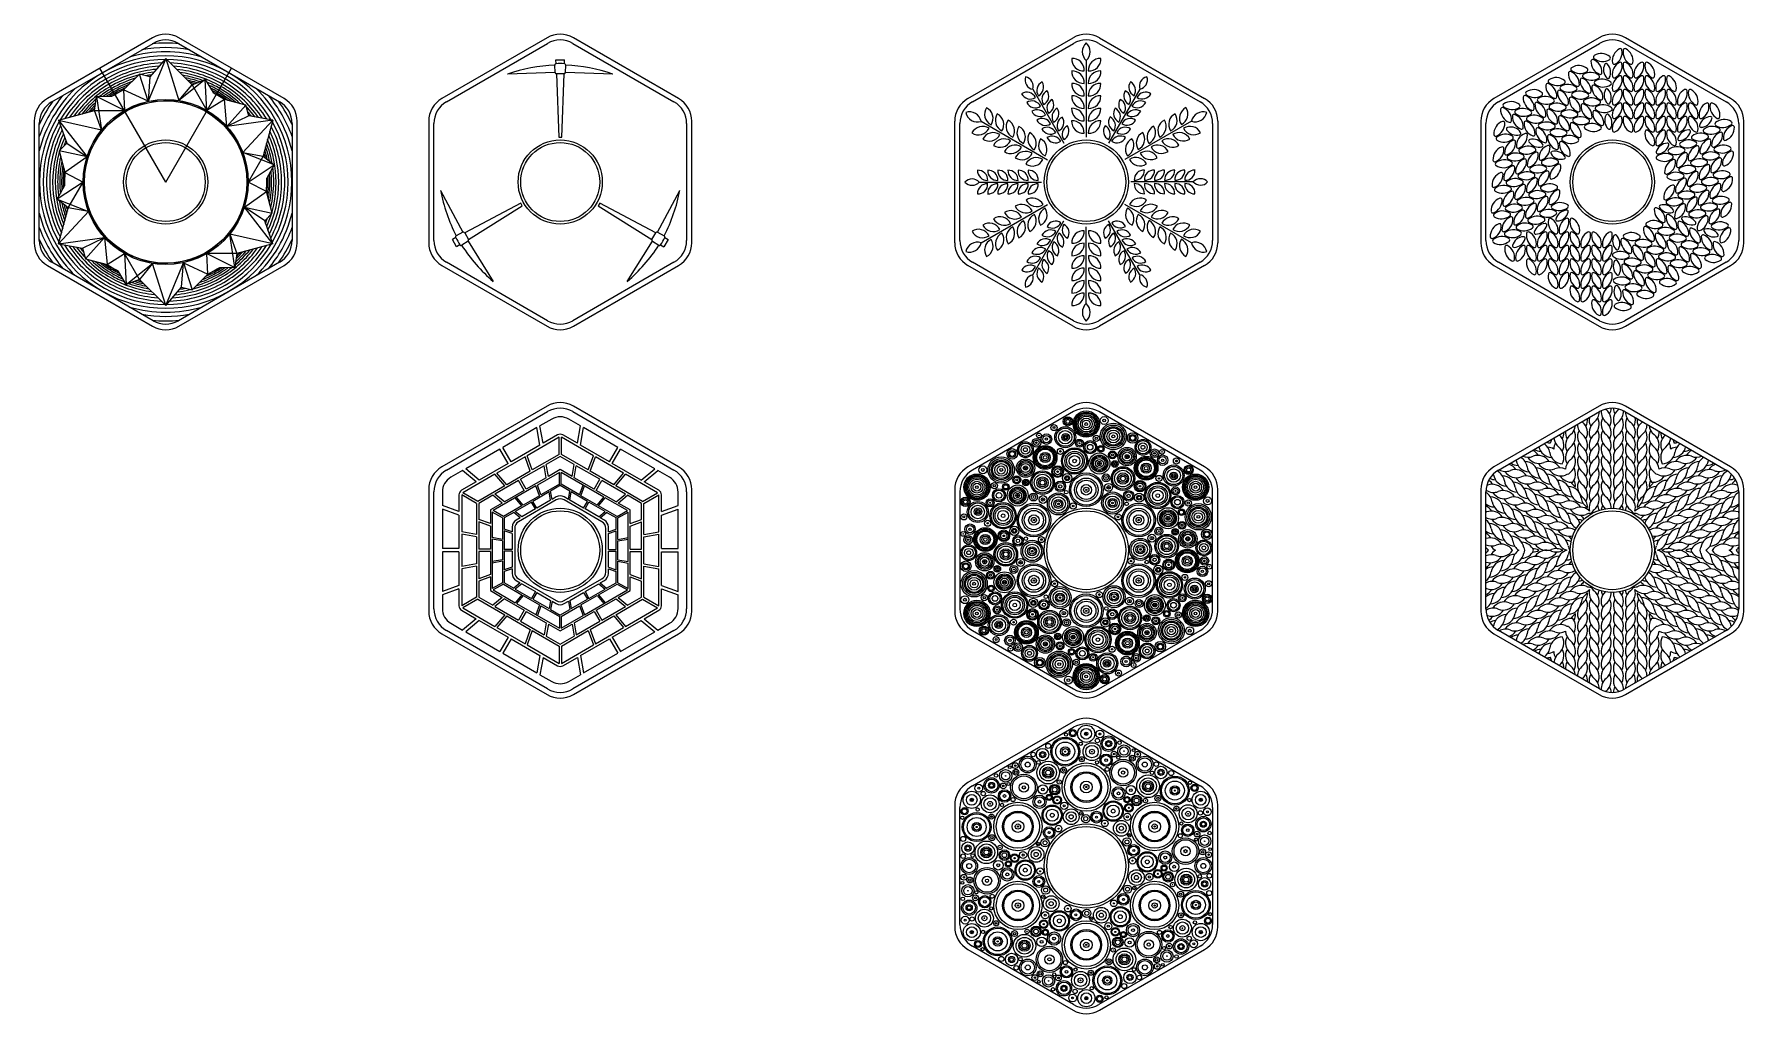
# Model space of a CAD drawing. Header units: millimetres. Extents: x -250 to 400, y -316 to 56.
import ezdxf

# ---------------------------------------------------------------- set-up
doc = ezdxf.new("R2010")
doc.units = ezdxf.units.MM
doc.layers.get('0').update_dxf_attribs({"lineweight": 25, "true_color": 0xffffff})
doc.layers.add('cut', color=1, linetype='Continuous', lineweight=25, true_color=0xff0000)

msp = doc.modelspace()

# ---------------------------------------------------------------- linework, layer by layer
for p, q in [((-205, 54.85), (-245, 31.75)), ((-155, 31.75), (-195, 54.85)), ((-55, 54.85), (-95, 31.75)), ((-5, 31.75), (-45, 54.85)), ((105, 31.75), (145, 54.85)), ((155, 54.85), (195, 31.75)), ((345, 54.85), (305, 31.75)), ((395, 31.75), (355, 54.85)), ((-200, 0), (-225, 43.3)), ((-200, 0), (-175, 43.3)), ((-250, 23.09), (-250, -23.09)), ((-150, -23.09), (-150, 23.09)), ((-100, 23.09), (-100, -23.09)), ((0, -23.09), (0, 23.09)), ((100, -23.09), (100, 23.09)), ((200, 23.09), (200, -23.09)), ((300, 23.09), (300, -23.09)), ((400, -23.09), (400, 23.09)), ((-245, -31.75), (-205, -54.85)), ((-195, -54.85), (-155, -31.75)), ((-95, -31.75), (-55, -54.85)), ((-45, -54.85), (-5, -31.75)), ((145, -54.85), (105, -31.75)), ((195, -31.75), (155, -54.85)), ((305, -31.75), (345, -54.85)), ((355, -54.85), (395, -31.75)), ((-55, -85.15), (-95, -108.25)), ((-5, -108.25), (-45, -85.15)), ((145, -85.15), (105, -108.25)), ((195, -108.25), (155, -85.15)), ((345, -85.15), (305, -108.25)), ((395, -108.25), (355, -85.15)), ((-100, -116.91), (-100, -163.09)), ((0, -163.09), (0, -116.91)), ((100, -116.91), (100, -163.09)), ((200, -163.09), (200, -116.91)), ((300, -116.91), (300, -163.09)), ((400, -163.09), (400, -116.91)), ((-95, -171.75), (-55, -194.85)), ((-45, -194.85), (-5, -171.75)), ((105, -171.75), (145, -194.85)), ((155, -194.85), (195, -171.75)), ((305, -171.75), (345, -194.85)), ((355, -194.85), (395, -171.75)), ((145, -205.15), (105, -228.25)), ((195, -228.25), (155, -205.15)), ((100, -236.91), (100, -283.09)), ((200, -283.09), (200, -236.91)), ((105, -291.75), (145, -314.85)), ((155, -314.85), (195, -291.75))]:
    msp.add_line(p, q)
for centre in [(-200, 0), (-50, 0), (150, 0), (350, 0), (-50, -140), (150, -140), (350, -140), (150, -260)]:
    msp.add_circle(centre, 15)
for centre, start, end in [((-200, 46.19), 60, 120), ((-50, 46.19), 60, 120), ((150, 46.19), 60, 120), ((350, 46.19), 60, 120), ((-240, 23.09), 120, 180), ((-160, 23.09), 360, 60), ((-90, 23.09), 120, 180), ((-10, 23.09), 360, 60), ((110, 23.09), 120, 180), ((190, 23.09), 360, 60), ((310, 23.09), 120, 180), ((390, 23.09), 360, 60), ((-240, -23.09), 180, 240), ((-160, -23.09), 300, 360), ((-90, -23.09), 180, 240), ((-10, -23.09), 300, 360), ((110, -23.09), 180, 240), ((190, -23.09), 300, 360), ((310, -23.09), 180, 240), ((390, -23.09), 300, 360), ((-200, -46.19), 240, 300), ((-50, -46.19), 240, 300), ((150, -46.19), 240, 300), ((350, -46.19), 240, 300), ((-50, -93.81), 60, 120), ((150, -93.81), 60, 120), ((350, -93.81), 60, 120), ((-90, -116.91), 120, 180), ((-10, -116.91), 360, 60), ((110, -116.91), 120, 180), ((190, -116.91), 0, 60), ((310, -116.91), 120, 180), ((390, -116.91), 360, 60), ((-90, -163.09), 180, 240), ((-10, -163.09), 300, 360), ((110, -163.09), 180, 240), ((190, -163.09), 300, 0), ((310, -163.09), 180, 240), ((390, -163.09), 300, 360), ((-50, -186.19), 240, 300), ((150, -186.19), 240, 300), ((350, -186.19), 240, 300), ((150, -213.81), 60, 120), ((110, -236.91), 120, 180), ((190, -236.91), 360, 60), ((110, -283.09), 180, 240), ((190, -283.09), 300, 360), ((150, -306.19), 240, 300)]:
    msp.add_arc(centre, 10, start, end)
at = {"layer": 'cut'}
for p, q in [((-243.25, 30.52), (-204.81, 52.71)), ((-195.19, 52.71), (-156.75, 30.52)), ((-93.25, 30.52), (-54.81, 52.71)), ((-45.19, 52.71), (-6.75, 30.52)), ((106.75, 30.52), (145.19, 52.71)), ((154.81, 52.71), (193.25, 30.52)), ((306.75, 30.52), (345.19, 52.71)), ((354.81, 52.71), (393.25, 30.52)), ((-200, 47), (-206.71, 30.68)), ((-200, 47), (-206, 40)), ((-200, 47), (-190, 37)), ((-200, 47), (-195, 31)), ((-51.64, 46.44), (-48.36, 46.42)), ((-51.59, 44.98), (-51.64, 46.44)), ((-48.41, 44.98), (-48.36, 46.42)), ((150, 46.18), (150, 17)), ((-210, 41), (-216, 35)), ((-206, 40), (-210, 41)), ((-206.71, 30.68), (-210, 41)), ((-206, 40), (-206.71, 30.68)), ((-185, 39), (-195, 31)), ((-190, 37), (-185, 39)), ((-185, 39), (-182, 34)), ((-184.3, 27.19), (-185, 39)), ((-51.95, 41.62), (-70, 41)), ((-51.95, 41.6), (-52.07, 44.47)), ((-48.55, 41.12), (-51.45, 41.12)), ((-51.44, 41.12), (-50.59, 16.99)), ((-49.41, 16.99), (-48.56, 41.12)), ((-48.05, 41.6), (-47.93, 44.47)), ((-30, 41), (-48.05, 41.62)), ((-226.27, 32.49), (-220.44, 32.59)), ((-220.44, 32.59), (-219.22, 33.29)), ((-216, 35), (-219.22, 33.29)), ((-206.71, 30.68), (-216, 35)), ((-216, 35), (-215.7, 27.19)), ((-195, 31), (-190, 37)), ((-190, 37), (-184.3, 27.19)), ((-182, 34), (-180.78, 33.29)), ((-177.69, 31.36), (-180.78, 33.29)), ((129.64, 35.24), (141.49, 14.72)), ((170.34, 35.25), (158.49, 14.73)), ((-240.7, 23.5), (-227.04, 27.16)), ((-227.04, 27.16), (-226.27, 32.49)), ((-227.04, 27.16), (-215.7, 27.19)), ((-224.35, 19.83), (-227.04, 27.16)), ((-226.27, 32.49), (-224.35, 19.83)), ((-215.7, 27.19), (-226.27, 32.49)), ((-224.35, 19.83), (-215.7, 27.19)), ((-215.7, 27.19), (-206.71, 30.68)), ((-206.71, 30.68), (-195, 31)), ((-195, 31), (-184.3, 27.19)), ((-177.69, 31.36), (-184.3, 27.19)), ((-184.3, 27.19), (-176.79, 21.15)), ((-169.49, 29.16), (-177.69, 31.36)), ((-176.79, 21.15), (-177.69, 31.36)), ((-176.79, 21.15), (-169.49, 29.16)), ((-168.36, 25.2), (-169.49, 29.16)), ((-248.05, -22.19), (-248.05, 22.19)), ((-240.7, 23.5), (-237.64, 14.8)), ((-240.7, 23.5), (-224.35, 19.83)), ((-240.7, 23.5), (-229.92, 9.53)), ((-229.92, 9.53), (-224.35, 19.83)), ((-168.36, 25.2), (-176.79, 21.15)), ((-159.3, 23.5), (-176.79, 21.15)), ((-176.79, 21.15), (-170.65, 11.17)), ((-159.3, 23.5), (-170.65, 11.17)), ((-159.3, 23.5), (-168.36, 25.2)), ((-159.3, 23.5), (-162.96, 9.84)), ((-151.95, 22.19), (-151.95, -22.19)), ((-98.05, -22.19), (-98.05, 22.19)), ((-1.95, 22.19), (-1.95, -22.19)), ((101.95, -22.19), (101.95, 22.19)), ((109.99, 23.07), (135.27, 8.49)), ((189.99, 23.09), (164.72, 8.5)), ((198.05, 22.19), (198.05, -22.19)), ((301.95, -22.19), (301.95, 22.19)), ((398.05, 22.19), (398.05, -22.19)), ((-237.64, 14.8), (-240.51, 11.84)), ((-237.64, 14.8), (-229.92, 9.53)), ((-50.59, 16.99), (-49.41, 16.99)), ((150, 17), (150, 17)), ((-240.51, 11.84), (-238.31, 3.64)), ((-229.92, 9.53), (-240.51, 11.84)), ((-229.92, 9.53), (-238.31, 3.64)), ((-231.4, 0), (-229.92, 9.53)), ((-170.65, 11.17), (-162.96, 9.84)), ((-158.73, 6.51), (-170.65, 11.17)), ((-170.65, 11.17), (-168.6, 0)), ((-162.96, 9.84), (-168.6, 0)), ((-168.6, 0), (-158.73, 6.51)), ((-162.96, 9.84), (-158.73, 6.51)), ((-158.73, 6.51), (-161.56, 1.41)), ((135.27, 8.49), (135.27, 8.49)), ((164.72, 8.5), (164.72, 8.5)), ((-231.4, 0), (-241.27, -6.51)), ((-238.31, 3.64), (-238.44, 0)), ((-238.44, -1.41), (-238.44, 0)), ((-238.31, 3.64), (-231.4, 0)), ((-237.04, -9.84), (-231.4, 0)), ((-229.35, -11.17), (-231.4, 0)), ((-161.56, 1.41), (-161.56, 0)), ((190.7, 0.01), (167, 0.01)), ((-241.27, -6.51), (-238.44, -1.41)), ((-168.6, 0), (-170.08, -9.53)), ((-170.08, -9.53), (-161.69, -3.64)), ((-161.69, -3.64), (-168.6, 0)), ((-161.69, -3.64), (-161.56, 0)), ((-159.49, -11.84), (-161.69, -3.64)), ((-95.51, -3.18), (-87.02, -19.12)), ((-12.98, -19.12), (-4.49, -3.18)), ((109.3, -0.01), (133, -0.01)), ((-237.04, -9.84), (-241.27, -6.51)), ((-241.27, -6.51), (-229.35, -11.17)), ((-240.7, -23.5), (-237.04, -9.84)), ((-240.7, -23.5), (-229.35, -11.17)), ((-229.35, -11.17), (-237.04, -9.84)), ((-223.21, -21.15), (-229.35, -11.17)), ((-170.08, -9.53), (-175.65, -19.83)), ((-159.3, -23.5), (-170.08, -9.53)), ((-170.08, -9.53), (-159.49, -11.84)), ((-162.36, -14.8), (-170.08, -9.53)), ((-162.36, -14.8), (-159.49, -11.84)), ((-65.01, -7.98), (-86.32, -19.31)), ((-84.89, -21.8), (-64.42, -9.01)), ((-64.42, -9.01), (-65.01, -7.98)), ((-34.99, -7.98), (-35.58, -9.01)), ((-35.58, -9.01), (-15.11, -21.8)), ((-13.68, -19.31), (-34.99, -7.98)), ((110.02, -23.11), (135.28, -8.51)), ((135.28, -8.51), (135.28, -8.51)), ((190, -23.08), (164.72, -8.5)), ((164.72, -8.5), (164.72, -8.5)), ((-159.3, -23.5), (-162.36, -14.8)), ((-87, -19.11), (-89.54, -20.44)), ((-86.33, -19.3), (-84.88, -21.82)), ((-15.12, -21.82), (-13.67, -19.3)), ((-13, -19.11), (-10.46, -20.44)), ((129.66, -35.25), (141.51, -14.73)), ((141.51, -14.73), (141.51, -14.73)), ((150.02, -46.18), (150.01, -17)), ((150.01, -17), (150.01, -17)), ((170.36, -35.24), (158.51, -14.72)), ((-240.7, -23.5), (-223.21, -21.15)), ((-240.7, -23.5), (-231.64, -25.2)), ((-231.64, -25.2), (-223.21, -21.15)), ((-231.64, -25.2), (-230.51, -29.16)), ((-223.21, -21.15), (-230.51, -29.16)), ((-223.21, -21.15), (-222.31, -31.36)), ((-215.7, -27.19), (-223.21, -21.15)), ((-175.65, -19.83), (-184.3, -27.19)), ((-159.3, -23.5), (-175.65, -19.83)), ((-175.65, -19.83), (-172.96, -27.16)), ((-173.73, -32.49), (-175.65, -19.83)), ((-159.3, -23.5), (-172.96, -27.16)), ((-89.75, -21.12), (-91.02, -21.79)), ((-89.4, -24.64), (-91.02, -21.79)), ((-88.16, -23.87), (-89.4, -24.64)), ((-85.05, -22.49), (-87.47, -24.03)), ((-85.06, -22.5), (-75.51, -37.82)), ((-24.49, -37.82), (-14.94, -22.5)), ((-14.95, -22.49), (-12.53, -24.03)), ((-11.84, -23.87), (-10.61, -24.63)), ((-8.96, -21.8), (-10.61, -24.63)), ((-10.25, -21.12), (-8.96, -21.8)), ((-204.81, -52.71), (-243.25, -30.52)), ((-230.51, -29.16), (-222.31, -31.36)), ((-222.31, -31.36), (-215.7, -27.19)), ((-222.31, -31.36), (-219.22, -33.29)), ((-210, -37), (-215.7, -27.19)), ((-205, -31), (-215.7, -27.19)), ((-215.7, -27.19), (-215, -39)), ((-215, -39), (-205, -31)), ((-205, -31), (-210, -37)), ((-193.29, -30.68), (-205, -31)), ((-200, -47), (-205, -31)), ((-200, -47), (-193.29, -30.68)), ((-156.75, -30.52), (-195.19, -52.71)), ((-194, -40), (-193.29, -30.68)), ((-184.3, -27.19), (-193.29, -30.68)), ((-193.29, -30.68), (-190, -41)), ((-193.29, -30.68), (-184, -35)), ((-172.96, -27.16), (-184.3, -27.19)), ((-184.3, -27.19), (-173.73, -32.49)), ((-184, -35), (-184.3, -27.19)), ((-173.73, -32.49), (-179.56, -32.59)), ((-172.96, -27.16), (-173.73, -32.49)), ((-54.81, -52.71), (-93.25, -30.52)), ((-6.75, -30.52), (-45.19, -52.71)), ((145.19, -52.71), (106.75, -30.52)), ((193.25, -30.52), (154.81, -52.71)), ((345.19, -52.71), (306.75, -30.52)), ((393.25, -30.52), (354.81, -52.71)), ((-218, -34), (-219.22, -33.29)), ((-215, -39), (-218, -34)), ((-210, -37), (-215, -39)), ((-200, -47), (-210, -37)), ((-190, -41), (-184, -35)), ((-184, -35), (-180.78, -33.29)), ((-179.56, -32.59), (-180.78, -33.29)), ((-200, -47), (-194, -40)), ((-194, -40), (-190, -41)), ((-93.25, -109.48), (-54.81, -87.29)), ((-53.25, -90.13), (-57.7, -92.7)), ((-42.3, -92.7), (-46.75, -90.13)), ((-45.19, -87.29), (-6.75, -109.48)), ((145.19, -87.29), (106.75, -109.48)), ((193.25, -109.48), (154.81, -87.29)), ((306.75, -109.48), (345.19, -87.29)), ((354.81, -87.29), (393.25, -109.48)), ((-58.86, -93.37), (-71.86, -100.87)), ((-50.44, -97.02), (-62.62, -104.06)), ((-57.7, -99.98), (-58.86, -93.37)), ((-56.53, -99.31), (-57.7, -92.7)), ((-51, -96.12), (-56.53, -99.31)), ((-50.44, -103.56), (-50.44, -97.02)), ((-37.38, -104.06), (-49.57, -97.02)), ((-49.57, -103.56), (-49.57, -97.02)), ((-43.47, -99.31), (-49, -96.12)), ((-43.47, -99.31), (-42.3, -92.7)), ((-42.3, -99.98), (-41.14, -93.37)), ((-28.14, -100.87), (-41.14, -93.37)), ((-72.95, -101.5), (-85.95, -109.01)), ((-69.8, -106.97), (-72.95, -101.5)), ((-68.71, -106.34), (-71.86, -100.87)), ((-57.7, -99.98), (-68.71, -106.34)), ((-50.44, -103.56), (-60.65, -109.46)), ((-39.35, -109.46), (-49.57, -103.56)), ((-31.29, -106.34), (-42.3, -99.98)), ((-31.29, -106.34), (-28.14, -100.87)), ((-30.2, -106.97), (-27.05, -101.5)), ((-14.05, -109.01), (-27.05, -101.5)), ((-87.12, -109.68), (-91.57, -112.25)), ((-81.97, -114), (-87.12, -109.68)), ((-80.81, -113.33), (-85.95, -109.01)), ((-69.8, -106.97), (-80.81, -113.33)), ((-63.38, -104.5), (-74.05, -110.66)), ((-61.42, -109.9), (-70.36, -115.06)), ((-56.11, -107.84), (-65.08, -113.02)), ((-61.42, -109.9), (-63.38, -104.5)), ((-60.65, -109.46), (-62.62, -104.06)), ((-50.3, -110.36), (-58.7, -115.21)), ((-55.31, -112.4), (-56.11, -107.84)), ((-50, -104.31), (-55.31, -107.38)), ((-54.51, -111.94), (-55.31, -107.38)), ((-50, -109.34), (-54.51, -111.94)), ((-50.3, -114.87), (-50.3, -110.36)), ((-44.69, -107.38), (-50, -104.31)), ((-45.49, -111.94), (-50, -109.34)), ((-33.41, -119.76), (-49.7, -110.36)), ((-49.7, -114.87), (-49.7, -110.36)), ((-45.49, -111.94), (-44.69, -107.38)), ((-44.69, -112.4), (-43.89, -107.84)), ((-34.92, -113.02), (-43.89, -107.84)), ((-39.35, -109.46), (-37.38, -104.06)), ((-38.58, -109.9), (-36.62, -104.5)), ((-29.64, -115.06), (-38.58, -109.9)), ((-25.95, -110.66), (-36.62, -104.5)), ((-19.19, -113.33), (-30.2, -106.97)), ((-19.19, -113.33), (-14.05, -109.01)), ((-18.03, -114), (-12.88, -109.68)), ((-8.43, -112.25), (-12.88, -109.68)), ((-81.97, -114), (-87.5, -117.19)), ((-74.82, -111.1), (-87, -118.13)), ((-71.12, -115.5), (-81.34, -121.4)), ((-59.23, -115.52), (-75.52, -124.92)), ((-71.12, -115.5), (-74.82, -111.1)), ((-65.83, -113.45), (-74.8, -118.63)), ((-70.36, -115.06), (-74.05, -110.66)), ((-63.65, -117.22), (-65.83, -113.45)), ((-62.9, -116.79), (-65.08, -113.02)), ((-55.31, -112.4), (-62.9, -116.79)), ((-57.88, -119.24), (-59.23, -115.52)), ((-57.35, -118.94), (-58.7, -115.21)), ((-50.3, -114.87), (-57.35, -118.94)), ((-49.85, -115.3), (-53.66, -117.5)), ((-46.34, -117.5), (-50, -115.39)), ((-42.65, -118.94), (-49.7, -114.87)), ((-37.1, -116.79), (-44.69, -112.4)), ((-42.65, -118.94), (-41.3, -115.21)), ((-42.12, -119.24), (-40.77, -115.52)), ((-37.1, -116.79), (-34.92, -113.02)), ((-36.35, -117.22), (-34.17, -113.45)), ((-25.2, -118.63), (-34.17, -113.45)), ((-29.64, -115.06), (-25.95, -110.66)), ((-28.88, -115.5), (-25.18, -111.1)), ((-18.66, -121.4), (-28.88, -115.5)), ((-13, -118.13), (-25.18, -111.1)), ((-12.5, -117.19), (-18.03, -114)), ((-98.05, -162.19), (-98.05, -117.81)), ((-94.82, -117.88), (-94.82, -123.02)), ((-88.5, -125.31), (-94.82, -123.02)), ((-88.5, -118.92), (-88.5, -125.31)), ((-87.44, -118.89), (-87.44, -132.96)), ((-81.78, -122.16), (-87.44, -118.89)), ((-81.34, -121.4), (-87, -118.13)), ((-81.78, -122.16), (-81.78, -133.95)), ((-75.6, -119.09), (-80.91, -122.16)), ((-80.91, -122.16), (-80.91, -128.29)), ((-72.05, -122.07), (-76.55, -124.67)), ((-72.05, -122.07), (-75.6, -119.09)), ((-71.25, -121.6), (-74.8, -118.63)), ((-64.57, -123.1), (-71.62, -127.17)), ((-63.65, -117.22), (-71.25, -121.6)), ((-64.57, -123.1), (-67.12, -120.07)), ((-60.92, -121.69), (-67.1, -125.26)), ((-64.04, -122.8), (-66.59, -119.76)), ((-51.5, -120.87), (-65.82, -129.13)), ((-57.88, -119.24), (-64.04, -122.8)), ((-59.42, -124.29), (-60.92, -121.69)), ((-54.22, -117.82), (-60.4, -121.39)), ((-58.9, -123.99), (-60.4, -121.39)), ((-53.66, -120.97), (-58.9, -123.99)), ((-53.66, -120.97), (-54.22, -117.82)), ((-53.11, -120.65), (-53.66, -117.5)), ((-51.5, -119.72), (-53.11, -120.65)), ((-46.89, -120.65), (-48.5, -119.72)), ((-34.18, -129.13), (-48.5, -120.87)), ((-46.89, -120.65), (-46.34, -117.5)), ((-46.34, -120.97), (-45.78, -117.82)), ((-41.1, -123.99), (-46.34, -120.97)), ((-39.6, -121.39), (-45.78, -117.82)), ((-35.96, -122.8), (-42.12, -119.24)), ((-41.1, -123.99), (-39.6, -121.39)), ((-40.58, -124.29), (-39.08, -121.69)), ((-32.9, -125.26), (-39.08, -121.69)), ((-28.75, -121.6), (-36.35, -117.22)), ((-35.96, -122.8), (-33.41, -119.76)), ((-35.43, -123.1), (-32.88, -120.07)), ((-28.38, -127.17), (-35.43, -123.1)), ((-24.48, -124.92), (-32.88, -120.07)), ((-28.75, -121.6), (-25.2, -118.63)), ((-27.95, -122.07), (-24.4, -119.09)), ((-23.45, -124.67), (-27.95, -122.07)), ((-19.09, -122.16), (-24.4, -119.09)), ((-19.09, -128.29), (-19.09, -122.16)), ((-18.66, -121.4), (-13, -118.13)), ((-18.22, -122.16), (-12.56, -118.89)), ((-18.22, -133.95), (-18.22, -122.16)), ((-12.56, -132.96), (-12.56, -118.89)), ((-11.5, -125.31), (-11.5, -118.92)), ((-11.5, -125.31), (-5.18, -123.02)), ((-5.18, -123.02), (-5.18, -117.88)), ((-1.95, -117.81), (-1.95, -162.19)), ((101.95, -117.81), (101.95, -162.19)), ((198.05, -162.19), (198.05, -117.81)), ((301.95, -162.19), (301.95, -117.81)), ((398.05, -117.81), (398.05, -162.19)), ((-94.82, -124.36), (-94.82, -139.37)), ((-88.5, -126.66), (-94.82, -124.36)), ((-88.5, -126.66), (-88.5, -139.37)), ((-76.55, -129.87), (-80.91, -128.29)), ((-80.91, -129.21), (-80.91, -139.57)), ((-76.55, -130.8), (-80.91, -129.21)), ((-76.55, -124.67), (-76.55, -129.87)), ((-75.82, -125.44), (-75.82, -135.14)), ((-71.92, -127.69), (-75.82, -125.44)), ((-71.62, -127.17), (-75.52, -124.92)), ((-71.92, -127.69), (-71.92, -135.83)), ((-67.65, -125.58), (-71.32, -127.69)), ((-71.32, -127.52), (-71.32, -131.92)), ((-65.21, -127.63), (-67.65, -125.58)), ((-64.65, -127.31), (-67.1, -125.26)), ((-65.21, -127.63), (-66.81, -128.56)), ((-59.42, -124.29), (-64.65, -127.31)), ((-35.35, -127.31), (-40.58, -124.29)), ((-35.35, -127.31), (-32.9, -125.26)), ((-34.79, -127.63), (-32.35, -125.58)), ((-33.19, -128.56), (-34.79, -127.63)), ((-28.53, -127.78), (-32.35, -125.58)), ((-28.68, -131.92), (-28.68, -127.69)), ((-28.38, -127.17), (-24.48, -124.92)), ((-28.08, -127.69), (-24.18, -125.44)), ((-28.08, -135.83), (-28.08, -127.69)), ((-24.18, -144.25), (-24.18, -125.44)), ((-23.45, -129.87), (-23.45, -124.67)), ((-23.45, -129.87), (-19.09, -128.29)), ((-23.45, -130.8), (-19.09, -129.21)), ((-19.09, -139.57), (-19.09, -129.21)), ((-11.5, -126.66), (-5.18, -124.36)), ((-11.5, -139.37), (-11.5, -126.66)), ((-5.18, -139.37), (-5.18, -124.36)), ((-81.78, -133.95), (-87.44, -132.96)), ((-87.44, -133.84), (-87.44, -146.16)), ((-81.78, -134.84), (-87.44, -133.84)), ((-81.78, -134.84), (-81.78, -145.16)), ((-76.55, -130.8), (-76.55, -139.57)), ((-71.92, -135.83), (-75.82, -135.14)), ((-75.82, -135.75), (-75.82, -154.56)), ((-71.92, -136.44), (-75.82, -135.75)), ((-71.92, -136.44), (-71.92, -143.56)), ((-68.31, -133.02), (-71.32, -131.92)), ((-71.32, -132.56), (-71.32, -139.7)), ((-68.31, -133.65), (-71.32, -132.56)), ((-68.31, -131.16), (-68.31, -133.02)), ((-68.31, -133.65), (-68.31, -139.7)), ((-67.32, -131.73), (-67.32, -148.27)), ((-32.68, -148.27), (-32.68, -131.73)), ((-31.69, -133.02), (-31.69, -131.16)), ((-31.69, -133.02), (-28.68, -131.92)), ((-31.69, -133.65), (-28.68, -132.56)), ((-31.69, -139.7), (-31.69, -133.65)), ((-28.68, -139.7), (-28.68, -132.56)), ((-28.08, -135.83), (-24.18, -135.14)), ((-28.08, -136.44), (-24.18, -135.75)), ((-28.08, -143.56), (-28.08, -136.44)), ((-23.45, -139.57), (-23.45, -130.8)), ((-18.22, -133.95), (-12.56, -132.96)), ((-18.22, -134.84), (-12.56, -133.84)), ((-18.22, -145.16), (-18.22, -134.84)), ((-12.56, -146.16), (-12.56, -133.84)), ((-88.5, -139.37), (-94.82, -139.37)), ((-94.82, -140.63), (-94.82, -155.64)), ((-88.5, -140.63), (-94.82, -140.63)), ((-88.5, -140.63), (-88.5, -153.34)), ((-76.55, -139.57), (-80.91, -139.57)), ((-80.91, -140.44), (-80.91, -150.79)), ((-76.55, -140.44), (-80.91, -140.44)), ((-76.55, -140.44), (-76.55, -149.2)), ((-68.31, -139.7), (-71.32, -139.7)), ((-71.32, -140.3), (-71.32, -147.44)), ((-68.31, -140.3), (-71.32, -140.3)), ((-68.31, -140.3), (-68.31, -146.35)), ((-31.69, -139.7), (-28.68, -139.7)), ((-31.69, -146.35), (-31.69, -140.3)), ((-31.69, -140.3), (-28.68, -140.3)), ((-28.68, -147.44), (-28.68, -140.3)), ((-23.45, -139.57), (-19.09, -139.57)), ((-23.45, -149.2), (-23.45, -140.44)), ((-23.45, -140.44), (-19.09, -140.44)), ((-19.09, -150.79), (-19.09, -140.44)), ((-11.5, -139.37), (-5.18, -139.37)), ((-11.5, -153.34), (-11.5, -140.63)), ((-11.5, -140.63), (-5.18, -140.63)), ((-5.18, -155.64), (-5.18, -140.63)), ((-81.78, -145.16), (-87.44, -146.16)), ((-81.78, -146.05), (-87.44, -147.04)), ((-87.44, -147.04), (-87.44, -161.11)), ((-81.78, -146.05), (-81.78, -157.84)), ((-76.55, -149.2), (-80.91, -150.79)), ((-71.92, -143.56), (-75.82, -144.25)), ((-71.92, -144.17), (-75.82, -144.86)), ((-71.92, -144.17), (-71.92, -152.31)), ((-68.31, -146.35), (-71.32, -147.44)), ((-68.31, -146.98), (-71.32, -148.08)), ((-71.32, -148.08), (-71.32, -152.31)), ((-68.31, -146.98), (-68.31, -148.84)), ((-31.69, -146.35), (-28.68, -147.44)), ((-31.69, -148.84), (-31.69, -146.98)), ((-31.69, -146.98), (-28.68, -148.08)), ((-28.68, -152.48), (-28.68, -148.08)), ((-28.08, -143.56), (-24.18, -144.25)), ((-28.08, -152.31), (-28.08, -144.17)), ((-28.08, -144.17), (-24.18, -144.86)), ((-24.18, -154.56), (-24.18, -144.86)), ((-23.45, -149.2), (-19.09, -150.79)), ((-18.22, -145.16), (-12.56, -146.16)), ((-18.22, -157.84), (-18.22, -146.05)), ((-18.22, -146.05), (-12.56, -147.04)), ((-12.56, -161.11), (-12.56, -147.04)), ((-88.5, -153.34), (-94.82, -155.64)), ((-88.5, -154.69), (-94.82, -156.98)), ((-88.5, -154.69), (-88.5, -161.08)), ((-76.55, -150.13), (-80.91, -151.71)), ((-80.91, -151.71), (-80.91, -157.84)), ((-76.55, -150.13), (-76.55, -155.33)), ((-76.55, -155.33), (-72.05, -157.93)), ((-71.92, -152.31), (-75.82, -154.56)), ((-71.62, -152.83), (-75.52, -155.08)), ((-75.52, -155.08), (-67.12, -159.93)), ((-71.62, -152.83), (-64.57, -156.9)), ((-71.47, -152.22), (-67.65, -154.42)), ((-65.21, -152.37), (-67.65, -154.42)), ((-64.65, -152.69), (-67.1, -154.74)), ((-67.1, -154.74), (-60.92, -158.31)), ((-66.81, -151.44), (-65.21, -152.37)), ((-65.82, -150.87), (-51.5, -159.13)), ((-64.65, -152.69), (-59.42, -155.71)), ((-59.42, -155.71), (-60.92, -158.31)), ((-48.5, -159.13), (-34.18, -150.87)), ((-40.77, -164.48), (-24.48, -155.08)), ((-40.58, -155.71), (-35.35, -152.69)), ((-40.58, -155.71), (-39.08, -158.31)), ((-39.08, -158.31), (-32.9, -154.74)), ((-35.43, -156.9), (-28.38, -152.83)), ((-35.35, -152.69), (-32.9, -154.74)), ((-34.79, -152.37), (-33.19, -151.44)), ((-34.79, -152.37), (-32.35, -154.42)), ((-32.35, -154.42), (-28.68, -152.31)), ((-28.38, -152.83), (-24.48, -155.08)), ((-28.08, -152.31), (-24.18, -154.56)), ((-27.95, -157.93), (-23.45, -155.33)), ((-23.45, -155.33), (-23.45, -150.13)), ((-23.45, -150.13), (-19.09, -151.71)), ((-19.09, -157.84), (-19.09, -151.71)), ((-11.5, -153.34), (-5.18, -155.64)), ((-11.5, -161.08), (-11.5, -154.69)), ((-11.5, -154.69), (-5.18, -156.98)), ((-94.82, -156.98), (-94.82, -162.12)), ((-81.78, -157.84), (-87.44, -161.11)), ((-81.34, -158.6), (-87, -161.87)), ((-87, -161.87), (-74.82, -168.9)), ((-81.34, -158.6), (-71.12, -164.5)), ((-80.91, -157.84), (-75.6, -160.91)), ((-72.05, -157.93), (-75.6, -160.91)), ((-71.25, -158.4), (-74.8, -161.37)), ((-74.8, -161.37), (-65.83, -166.55)), ((-71.25, -158.4), (-63.65, -162.78)), ((-64.57, -156.9), (-67.12, -159.93)), ((-64.04, -157.2), (-66.59, -160.24)), ((-66.59, -160.24), (-50.3, -169.64)), ((-64.04, -157.2), (-57.88, -160.76)), ((-58.9, -156.01), (-60.4, -158.61)), ((-60.4, -158.61), (-54.22, -162.18)), ((-57.88, -160.76), (-59.23, -164.48)), ((-58.9, -156.01), (-53.66, -159.03)), ((-57.35, -161.06), (-58.7, -164.79)), ((-57.35, -161.06), (-50.3, -165.13)), ((-53.66, -159.03), (-54.22, -162.18)), ((-53.11, -159.35), (-53.66, -162.5)), ((-53.66, -162.5), (-50, -164.61)), ((-53.11, -159.35), (-51.5, -160.28)), ((-50.15, -164.7), (-46.34, -162.5)), ((-49.7, -165.13), (-42.65, -161.06)), ((-48.5, -160.28), (-46.89, -159.35)), ((-46.89, -159.35), (-46.34, -162.5)), ((-46.34, -159.03), (-41.1, -156.01)), ((-46.34, -159.03), (-45.78, -162.18)), ((-45.78, -162.18), (-39.6, -158.61)), ((-42.65, -161.06), (-41.3, -164.79)), ((-42.12, -160.76), (-35.96, -157.2)), ((-42.12, -160.76), (-40.77, -164.48)), ((-41.1, -156.01), (-39.6, -158.61)), ((-36.35, -162.78), (-28.75, -158.4)), ((-35.96, -157.2), (-33.41, -160.24)), ((-35.43, -156.9), (-32.88, -159.93)), ((-34.17, -166.55), (-25.2, -161.37)), ((-28.88, -164.5), (-18.66, -158.6)), ((-28.75, -158.4), (-25.2, -161.37)), ((-27.95, -157.93), (-24.4, -160.91)), ((-25.18, -168.9), (-13, -161.87)), ((-24.4, -160.91), (-19.09, -157.84)), ((-18.66, -158.6), (-13, -161.87)), ((-18.22, -157.84), (-12.56, -161.11)), ((-5.18, -162.12), (-5.18, -156.98)), ((-91.57, -167.75), (-87.12, -170.32)), ((-87.5, -162.81), (-81.97, -166)), ((-81.97, -166), (-87.12, -170.32)), ((-80.81, -166.67), (-85.95, -170.99)), ((-80.81, -166.67), (-69.8, -173.03)), ((-71.12, -164.5), (-74.82, -168.9)), ((-70.36, -164.94), (-74.05, -169.34)), ((-70.36, -164.94), (-61.42, -170.1)), ((-63.65, -162.78), (-65.83, -166.55)), ((-62.9, -163.21), (-65.08, -166.98)), ((-65.08, -166.98), (-56.11, -172.16)), ((-62.9, -163.21), (-55.31, -167.6)), ((-55.31, -167.6), (-56.11, -172.16)), ((-54.51, -168.06), (-55.31, -172.62)), ((-54.51, -168.06), (-50, -170.66)), ((-50.3, -165.13), (-50.3, -169.64)), ((-50, -170.66), (-45.49, -168.06)), ((-49.7, -169.64), (-41.3, -164.79)), ((-49.7, -165.13), (-49.7, -169.64)), ((-45.49, -168.06), (-44.69, -172.62)), ((-44.69, -167.6), (-37.1, -163.21)), ((-44.69, -167.6), (-43.89, -172.16)), ((-43.89, -172.16), (-34.92, -166.98)), ((-38.58, -170.1), (-29.64, -164.94)), ((-37.1, -163.21), (-34.92, -166.98)), ((-36.35, -162.78), (-34.17, -166.55)), ((-30.2, -173.03), (-19.19, -166.67)), ((-29.64, -164.94), (-25.95, -169.34)), ((-28.88, -164.5), (-25.18, -168.9)), ((-19.19, -166.67), (-14.05, -170.99)), ((-18.03, -166), (-12.5, -162.81)), ((-18.03, -166), (-12.88, -170.32)), ((-12.88, -170.32), (-8.43, -167.75)), ((-54.81, -192.71), (-93.25, -170.52)), ((-85.95, -170.99), (-72.95, -178.5)), ((-74.05, -169.34), (-63.38, -175.5)), ((-69.8, -173.03), (-72.95, -178.5)), ((-68.71, -173.66), (-71.86, -179.13)), ((-68.71, -173.66), (-57.7, -180.02)), ((-61.42, -170.1), (-63.38, -175.5)), ((-60.65, -170.54), (-62.62, -175.94)), ((-60.65, -170.54), (-50.44, -176.44)), ((-55.31, -172.62), (-50, -175.69)), ((-50, -175.69), (-44.69, -172.62)), ((-49.57, -176.44), (-39.35, -170.54)), ((-6.75, -170.52), (-45.19, -192.71)), ((-42.3, -180.02), (-31.29, -173.66)), ((-39.35, -170.54), (-37.38, -175.94)), ((-38.58, -170.1), (-36.62, -175.5)), ((-36.62, -175.5), (-25.95, -169.34)), ((-31.29, -173.66), (-28.14, -179.13)), ((-30.2, -173.03), (-27.05, -178.5)), ((-27.05, -178.5), (-14.05, -170.99)), ((106.75, -170.52), (145.19, -192.71)), ((154.81, -192.71), (193.25, -170.52)), ((345.19, -192.71), (306.75, -170.52)), ((393.25, -170.52), (354.81, -192.71)), ((-71.86, -179.13), (-58.86, -186.63)), ((-62.62, -175.94), (-50.44, -182.98)), ((-57.7, -180.02), (-58.86, -186.63)), ((-56.53, -180.69), (-57.7, -187.3)), ((-56.53, -180.69), (-51, -183.88)), ((-50.44, -176.44), (-50.44, -182.98)), ((-49.57, -176.44), (-49.57, -182.98)), ((-49.57, -182.98), (-37.38, -175.94)), ((-49, -183.88), (-43.47, -180.69)), ((-43.47, -180.69), (-42.3, -187.3)), ((-42.3, -180.02), (-41.14, -186.63)), ((-41.14, -186.63), (-28.14, -179.13)), ((-57.7, -187.3), (-53.25, -189.87)), ((-46.75, -189.87), (-42.3, -187.3)), ((106.75, -229.48), (145.19, -207.29)), ((154.81, -207.29), (193.25, -229.48)), ((101.95, -282.19), (101.95, -237.81)), ((198.05, -237.81), (198.05, -282.19)), ((145.19, -312.71), (106.75, -290.52)), ((193.25, -290.52), (154.81, -312.71))]:
    msp.add_line(p, q, dxfattribs=at)
for centre, radius in [((-200, 0), 31.4), ((-200, 0), 30.85), ((-200, 0), 16), ((-50, 0), 16), ((150, 0), 16), ((350, 0), 16), ((143, -91), 1.75), ((143, -91), 1.29), ((143, -91), 0.736), ((150, -92), 5), ((150, -92), 4.52), ((150, -92), 4.15), ((150, -92), 3.61), ((150, -92), 3.02), ((150, -92), 2.24), ((150, -92), 1.49), ((156.8, -90.66), 1.5), ((156.8, -90.66), 0.546), ((131.04, -99.1), 1.64), ((132.01, -96.36), 0.9), ((132.01, -96.36), 0.1), ((134.85, -97.73), 2), ((134.85, -97.73), 1.38), ((134.85, -97.73), 0.432), ((137.73, -93.34), 1.15), ((137.73, -93.34), 0.372), ((142, -97), 4), ((142, -97), 3.44), ((142, -97), 2.55), ((142.14, -97.03), 1.45), ((142.14, -97.03), 0.9), ((142.14, -97.03), 0.428), ((150, -92), 0.524), ((153.82, -97.43), 1.18), ((153.82, -97.43), 0.473), ((160.29, -96.72), 5), ((160.29, -96.72), 4.35), ((160.29, -96.72), 3.7), ((160.29, -96.72), 3.25), ((160.29, -96.72), 2.43), ((160.29, -96.72), 1.55), ((160.29, -96.72), 0.561), ((167.66, -97.3), 2), ((167.66, -97.3), 1.34), ((167.66, -97.3), 0.929), ((121.85, -103.36), 2), ((121.85, -103.36), 1.34), ((121.85, -103.36), 0.929), ((126.86, -101.75), 3), ((126.86, -101.75), 2.53), ((126.86, -101.75), 1.65), ((126.86, -101.75), 0.731), ((134.35, -104.7), 4.5), ((131.04, -99.1), 1.03), ((134.35, -104.7), 4.08), ((131.04, -99.1), 0.304), ((134.35, -104.7), 3.61), ((134.35, -104.7), 3.19), ((134.35, -104.7), 1.94), ((134.35, -104.7), 1.34), ((140.17, -102.39), 1.15), ((140.17, -102.39), 0.272), ((145.56, -106.05), 5), ((145.56, -106.05), 4.54), ((145.56, -106.05), 3.7), ((145.56, -106.05), 3.03), ((147.4, -99.32), 1.5), ((147.4, -99.32), 0.964), ((147.4, -99.32), 0.184), ((151.49, -100.81), 2.5), ((151.49, -100.81), 2), ((151.49, -100.81), 1.07), ((155, -107), 4), ((155, -107), 3.21), ((155.56, -101.42), 1.25), ((155.56, -101.42), 0.803), ((159.97, -103.72), 1.5), ((159.97, -103.72), 1.07), ((159.97, -103.72), 0.378), ((165.53, -104.37), 3.5), ((165.53, -104.37), 2.89), ((165.53, -104.37), 2.41), ((165.53, -104.37), 1.74), ((165.53, -104.37), 0.784), ((171.56, -100.84), 3), ((171.56, -100.84), 2.53), ((171.56, -100.84), 1.65), ((171.56, -100.84), 0.731), ((175.93, -103.13), 1.64), ((175.93, -103.13), 1.03), ((175.93, -103.13), 0.304), ((179.03, -105.75), 2), ((178.8, -102.6), 0.9), ((178.8, -102.6), 0.1), ((110.67, -109.44), 1.5), ((110.67, -109.44), 0.546), ((117.66, -109.45), 5), ((117.66, -109.45), 4.35), ((117.66, -109.45), 3.7), ((117.66, -109.45), 3.25), ((117.66, -109.45), 2.43), ((117.66, -109.45), 1.55), ((117.66, -109.45), 0.561), ((126.91, -108.73), 3.5), ((126.91, -108.73), 2.89), ((126.91, -108.73), 2.41), ((126.91, -108.73), 1.74), ((126.91, -108.73), 0.784), ((126.91, -108.73), 0.338), ((133.36, -114.28), 4.5), ((133.36, -114.28), 3.99), ((134.35, -104.7), 0.683), ((139.11, -110.1), 2.2), ((139.11, -110.1), 1.8), ((139.11, -110.1), 1.19), ((139.11, -110.1), 0.296), ((145.56, -106.05), 2.04), ((145.56, -106.05), 0.689), ((155, -107), 2.77), ((155, -107), 2.24), ((155, -107), 1.52), ((155, -107), 0.774), ((155, -107), 0.304), ((163.95, -112.73), 4.5), ((160.82, -107.2), 1.25), ((163.95, -112.73), 3.99), ((160.82, -107.2), 0.784), ((160.82, -107.2), 0.277), ((163.95, -112.73), 3.16), ((165.53, -104.37), 0.338), ((172.74, -108.8), 4.5), ((172.74, -108.8), 4.08), ((172.74, -108.8), 3.61), ((172.74, -108.8), 3.19), ((172.74, -108.8), 1.94), ((172.74, -108.8), 1.34), ((172.74, -108.8), 0.683), ((179.03, -105.75), 1.38), ((179.03, -105.75), 0.432), ((183.24, -111.57), 4), ((183.24, -111.57), 3.44), ((183.24, -111.57), 2.55), ((183.28, -111.71), 1.45), ((184.27, -106.05), 1.15), ((184.27, -106.05), 0.372), ((188.94, -109.44), 1.75), ((188.94, -109.44), 1.29), ((188.94, -109.44), 0.736), ((108.43, -116), 5), ((108.43, -116), 4.52), ((108.43, -116), 4.15), ((108.43, -116), 3.61), ((108.43, -116), 3.02), ((108.43, -116), 2.24), ((108.43, -116), 1.49), ((108.43, -116), 0.524), ((115.04, -115.41), 1.18), ((116.81, -119.12), 2.5), ((115.04, -115.41), 0.473), ((119.38, -115.89), 1.25), ((119.38, -115.89), 0.803), ((123.92, -119.17), 4), ((123.92, -119.17), 3.21), ((123.92, -119.17), 2.77), ((123.92, -119.17), 2.24), ((123.57, -113.22), 1.5), ((123.57, -113.22), 1.07), ((123.57, -113.22), 0.378), ((127.01, -114.23), 1.25), ((127.01, -114.23), 0.784), ((127.01, -114.23), 0.277), ((133.36, -114.28), 3.16), ((133.36, -114.28), 2.17), ((133.36, -114.28), 1.55), ((133.36, -114.28), 0.926), ((140.13, -115.7), 2), ((140.13, -115.7), 1.49), ((140.13, -115.7), 0.639), ((142.73, -112.59), 1.75), ((142.73, -112.59), 0.949), ((142.73, -112.59), 0.583), ((150, -117), 6.4), ((150, -117), 5.83), ((150, -117), 4.47), ((150, -117), 3.66), ((150, -117), 2), ((150, -117), 1), ((150, -117), 0.251), ((157.5, -112.49), 1.5), ((157.5, -112.49), 0.875), ((158.5, -116.08), 1.5), ((157.5, -112.49), 0.146), ((158.5, -116.08), 0.671), ((158.5, -116.08), 0.117), ((163.95, -112.73), 2.17), ((163.95, -112.73), 1.55), ((163.95, -112.73), 0.926), ((170.45, -115.62), 2.2), ((170.45, -115.62), 1.8), ((170.45, -115.62), 1.19), ((170.45, -115.62), 0.296), ((177.19, -119.18), 5), ((177.19, -119.18), 4.54), ((177.19, -119.18), 3.7), ((177.19, -119.18), 3.03), ((177.65, -112.68), 1.15), ((177.65, -112.68), 0.272), ((183.28, -111.71), 0.9), ((183.94, -117.41), 1.5), ((183.28, -111.71), 0.428), ((183.94, -117.41), 0.964), ((191.57, -116), 5), ((191.57, -116), 4.52), ((191.57, -116), 4.15), ((191.57, -116), 3.61), ((191.57, -116), 3.02), ((191.57, -116), 2.24), ((191.57, -116), 1.49), ((191.57, -116), 0.524), ((104.06, -121.56), 1.75), ((104.06, -121.56), 1.29), ((104.06, -121.56), 0.736), ((108.76, -125.43), 4), ((108.76, -125.43), 3.44), ((108.76, -125.43), 2.55), ((113.47, -121.91), 1.5), ((113.47, -121.91), 0.964), ((113.47, -121.91), 0.184), ((118.38, -126.87), 5), ((118.38, -126.87), 4.54), ((118.38, -126.87), 3.7), ((116.81, -119.12), 2), ((116.81, -119.12), 1.07), ((123.92, -119.17), 1.52), ((123.92, -119.17), 0.774), ((123.92, -119.17), 0.304), ((130.08, -128.5), 6.4), ((130.08, -128.5), 5.83), ((129.93, -119.75), 1.5), ((129.93, -119.75), 0.875), ((129.93, -119.75), 0.146), ((133.54, -120.68), 1.5), ((133.54, -120.68), 0.671), ((133.54, -120.68), 0.117), ((139.41, -122.34), 4.2), ((139.41, -122.34), 3.57), ((139.41, -122.34), 2.64), ((139.41, -122.34), 1.71), ((139.41, -122.34), 1.13), ((139.41, -122.34), 0.32), ((142.38, -117.89), 0.679), ((145.02, -123.19), 1.18), ((145.02, -123.19), 0.306), ((160, -122), 4.2), ((160, -122), 3.57), ((160, -122), 2.64), ((160, -122), 1.71), ((160, -122), 1.13), ((160, -122), 0.32), ((169.92, -128.5), 6.4), ((169.92, -128.5), 5.83), ((166.11, -119.31), 2), ((166.11, -119.31), 1.49), ((165.34, -122.34), 0.679), ((166.11, -119.31), 0.639), ((170.1, -120), 1.75), ((170.1, -120), 0.949), ((170.1, -120), 0.583), ((177.19, -119.18), 2.04), ((177.19, -119.18), 0.689), ((184.68, -121.7), 2.5), ((184.68, -121.7), 2), ((184.68, -121.7), 1.07), ((183.94, -117.41), 0.184), ((188.78, -122.02), 1.18), ((192.63, -127.27), 5), ((192.63, -127.27), 4.35), ((188.78, -122.02), 0.473), ((196.13, -121.22), 1.5), ((196.13, -121.22), 0.546), ((-50, -140), 16), ((103.46, -127.3), 1.15), ((103.46, -127.3), 0.372), ((105.82, -131.98), 2), ((108.86, -125.32), 1.45), ((108.86, -125.32), 0.9), ((108.86, -125.32), 0.428), ((112.52, -129.71), 1.15), ((112.52, -129.71), 0.272), ((118.38, -126.87), 3.03), ((118.38, -126.87), 2.04), ((118.38, -126.87), 0.689), ((130.08, -128.5), 4.47), ((130.08, -128.5), 3.66), ((130.08, -128.5), 2), ((130.08, -128.5), 1), ((130.08, -128.5), 0.251), ((150, -140), 16), ((162.06, -127.29), 1.18), ((162.06, -127.29), 0.306), ((169.92, -128.5), 4.47), ((169.92, -128.5), 3.66), ((169.92, -128.5), 2), ((169.92, -128.5), 1), ((169.92, -128.5), 0.251), ((181.08, -127.83), 4), ((181.08, -127.83), 3.21), ((181.08, -127.83), 2.77), ((181.08, -127.83), 2.24), ((181.08, -127.83), 1.52), ((181.08, -127.83), 0.774), ((181.08, -127.83), 0.304), ((186.4, -130.5), 1.5), ((186.19, -125.53), 1.25), ((186.4, -130.5), 1.07), ((186.19, -125.53), 0.803), ((192.63, -127.27), 3.7), ((192.63, -127.27), 3.25), ((192.63, -127.27), 2.43), ((192.63, -127.27), 1.55), ((192.63, -127.27), 0.561), ((350, -140), 16), ((103.21, -133.76), 0.9), ((103.21, -133.76), 0.1), ((105.1, -135.98), 1.64), ((105.1, -135.98), 1.03), ((105.82, -131.98), 1.38), ((105.1, -135.98), 0.304), ((105.82, -131.98), 0.432), ((111.61, -135.91), 4.5), ((111.61, -135.91), 4.08), ((111.61, -135.91), 3.61), ((111.61, -135.91), 3.19), ((111.61, -135.91), 1.94), ((111.61, -135.91), 1.34), ((111.61, -135.91), 0.683), ((118.66, -134.48), 2.2), ((118.66, -134.48), 1.8), ((118.66, -134.48), 1.19), ((118.66, -134.48), 0.296), ((122.63, -132.59), 1.75), ((122.63, -132.59), 0.949), ((124.02, -136.4), 2), ((122.63, -132.59), 0.583), ((124.02, -136.4), 1.49), ((124.02, -136.4), 0.639), ((129.41, -140.34), 4.2), ((127.04, -135.55), 0.679), ((132.96, -135.91), 1.18), ((132.96, -135.91), 0.306), ((170.59, -139.66), 4.2), ((170.59, -139.66), 3.57), ((174.96, -135.4), 1.5), ((174.96, -135.4), 0.671), ((174.96, -135.4), 0.117), ((177.57, -132.74), 1.5), ((180.59, -138.45), 4.5), ((180.59, -138.45), 3.99), ((177.57, -132.74), 0.875), ((177.57, -132.74), 0.146), ((180.59, -138.45), 3.16), ((180.59, -138.45), 2.17), ((183.82, -132.97), 1.25), ((183.82, -132.97), 0.784), ((183.82, -132.97), 0.277), ((188.62, -135.64), 3.5), ((188.62, -135.64), 2.89), ((186.4, -130.5), 0.378), ((188.62, -135.64), 2.41), ((188.62, -135.64), 1.74), ((188.62, -135.64), 0.784), ((188.62, -135.64), 0.338), ((194.7, -139.09), 3), ((195.81, -133.94), 2), ((195.81, -133.94), 1.34), ((195.81, -133.94), 0.929), ((105.3, -140.91), 3), ((105.3, -140.91), 2.53), ((105.3, -140.91), 1.65), ((105.3, -140.91), 0.731), ((111.38, -144.36), 3.5), ((111.38, -144.36), 2.89), ((111.38, -144.36), 2.41), ((111.38, -144.36), 1.74), ((119.41, -141.55), 4.5), ((119.41, -141.55), 3.99), ((119.41, -141.55), 3.16), ((119.41, -141.55), 2.17), ((119.41, -141.55), 1.55), ((119.41, -141.55), 0.926), ((129.41, -140.34), 3.57), ((129.41, -140.34), 2.64), ((129.41, -140.34), 1.71), ((129.41, -140.34), 1.13), ((129.41, -140.34), 0.32), ((167.04, -144.09), 1.18), ((170.59, -139.66), 2.64), ((170.59, -139.66), 1.71), ((170.59, -139.66), 1.13), ((170.59, -139.66), 0.32), ((175.98, -143.6), 2), ((175.98, -143.6), 1.49), ((175.98, -143.6), 0.639), ((180.59, -138.45), 1.55), ((180.59, -138.45), 0.926), ((188.39, -144.09), 4.5), ((188.39, -144.09), 4.08), ((188.39, -144.09), 3.61), ((188.39, -144.09), 3.19), ((188.39, -144.09), 1.94), ((188.39, -144.09), 1.34), ((194.7, -139.09), 2.53), ((194.7, -139.09), 1.65), ((194.9, -144.02), 1.64), ((194.9, -144.02), 1.03), ((194.7, -139.09), 0.731), ((104.19, -146.06), 2), ((107.37, -152.73), 5), ((104.19, -146.06), 1.34), ((107.37, -152.73), 4.35), ((104.19, -146.06), 0.929), ((107.37, -152.73), 3.7), ((107.37, -152.73), 3.25), ((111.38, -144.36), 0.784), ((111.38, -144.36), 0.338), ((113.6, -149.5), 1.5), ((113.6, -149.5), 1.07), ((113.6, -149.5), 0.378), ((118.92, -152.17), 4), ((116.18, -147.03), 1.25), ((116.18, -147.03), 0.784), ((118.92, -152.17), 3.21), ((116.18, -147.03), 0.277), ((118.92, -152.17), 2.77), ((122.43, -147.26), 1.5), ((122.43, -147.26), 0.875), ((122.43, -147.26), 0.146), ((125.04, -144.6), 1.5), ((130.08, -151.5), 6.4), ((130.08, -151.5), 5.83), ((125.04, -144.6), 0.671), ((125.04, -144.6), 0.117), ((130.08, -151.5), 4.47), ((130.08, -151.5), 3.66), ((130.08, -151.5), 2), ((169.92, -151.5), 6.4), ((169.92, -151.5), 5.83), ((169.92, -151.5), 4.47), ((169.92, -151.5), 3.66), ((167.04, -144.09), 0.306), ((169.92, -151.5), 2), ((172.96, -144.45), 0.679), ((177.37, -147.41), 1.75), ((177.37, -147.41), 0.949), ((181.62, -153.13), 5), ((177.37, -147.41), 0.583), ((181.62, -153.13), 4.54), ((181.62, -153.13), 3.7), ((181.34, -145.52), 2.2), ((181.34, -145.52), 1.8), ((181.34, -145.52), 1.19), ((181.34, -145.52), 0.296), ((187.48, -150.29), 1.15), ((188.39, -144.09), 0.683), ((194.18, -148.02), 2), ((194.18, -148.02), 1.38), ((194.18, -148.02), 0.432), ((194.9, -144.02), 0.304), ((196.79, -146.24), 0.9), ((196.79, -146.24), 0.1), ((107.37, -152.73), 2.43), ((107.37, -152.73), 1.55), ((107.37, -152.73), 0.561), ((113.81, -154.47), 1.25), ((115.32, -158.3), 2.5), ((113.81, -154.47), 0.803), ((118.92, -152.17), 2.24), ((118.92, -152.17), 1.52), ((122.81, -160.82), 5), ((118.92, -152.17), 0.774), ((118.92, -152.17), 0.304), ((130.08, -151.5), 1), ((130.08, -151.5), 0.251), ((140, -158), 4.2), ((140, -158), 3.57), ((137.94, -152.71), 1.18), ((140, -158), 2.64), ((137.94, -152.71), 0.306), ((154.98, -156.81), 1.18), ((160.59, -157.66), 4.2), ((160.59, -157.66), 3.57), ((160.59, -157.66), 2.64), ((160.59, -157.66), 1.71), ((169.92, -151.5), 1), ((169.92, -151.5), 0.251), ((181.62, -153.13), 3.03), ((181.62, -153.13), 2.04), ((181.62, -153.13), 0.689), ((187.48, -150.29), 0.272), ((191.24, -154.57), 4), ((191.24, -154.57), 3.44), ((191.24, -154.57), 2.55), ((191.14, -154.68), 1.45), ((191.14, -154.68), 0.9), ((191.14, -154.68), 0.428), ((196.54, -152.7), 1.15), ((196.54, -152.7), 0.372), ((103.87, -158.78), 1.5), ((103.87, -158.78), 0.546), ((108.43, -164), 5), ((108.43, -164), 4.52), ((108.43, -164), 4.15), ((108.43, -164), 3.61), ((108.43, -164), 3.02), ((108.43, -164), 2.24), ((111.22, -157.98), 1.18), ((111.22, -157.98), 0.473), ((115.32, -158.3), 2), ((115.32, -158.3), 1.07), ((116.06, -162.59), 1.5), ((116.06, -162.59), 0.964), ((116.06, -162.59), 0.184), ((122.81, -160.82), 4.54), ((122.81, -160.82), 3.7), ((122.81, -160.82), 3.03), ((122.81, -160.82), 2.04), ((122.81, -160.82), 0.689), ((129.55, -164.38), 2.2), ((129.9, -160), 1.75), ((129.9, -160), 0.949), ((129.9, -160), 0.583), ((133.89, -160.69), 2), ((133.89, -160.69), 1.49), ((133.89, -160.69), 0.639), ((134.66, -157.66), 0.679), ((140, -158), 1.71), ((140, -158), 1.13), ((140, -158), 0.32), ((141.5, -163.92), 1.5), ((150, -163), 6.4), ((150, -163), 5.83), ((150, -163), 4.47), ((150, -163), 3.66), ((150, -163), 2), ((150, -163), 1), ((154.98, -156.81), 0.306), ((157.62, -162.11), 0.679), ((159.87, -164.3), 2), ((160.59, -157.66), 1.13), ((160.59, -157.66), 0.32), ((166.64, -165.72), 4.5), ((166.64, -165.72), 3.99), ((166.46, -159.32), 1.5), ((166.46, -159.32), 0.671), ((166.46, -159.32), 0.117), ((170.07, -160.25), 1.5), ((170.07, -160.25), 0.875), ((170.07, -160.25), 0.146), ((176.08, -160.83), 4), ((176.08, -160.83), 3.21), ((176.08, -160.83), 2.77), ((176.08, -160.83), 2.24), ((176.08, -160.83), 1.52), ((176.08, -160.83), 0.774), ((176.08, -160.83), 0.304), ((183.19, -160.88), 2.5), ((183.19, -160.88), 2), ((183.19, -160.88), 1.07), ((186.53, -158.09), 1.5), ((186.53, -158.09), 0.964), ((186.53, -158.09), 0.184), ((191.57, -164), 5), ((191.57, -164), 4.52), ((191.57, -164), 4.15), ((191.57, -164), 3.61), ((191.57, -164), 3.02), ((191.57, -164), 2.24), ((195.94, -158.44), 1.75), ((195.94, -158.44), 1.29), ((195.94, -158.44), 0.736), ((108.43, -164), 1.49), ((108.43, -164), 0.524), ((111.06, -170.56), 1.75), ((116.76, -168.43), 4), ((116.76, -168.43), 3.44), ((116.76, -168.43), 2.55), ((116.72, -168.29), 1.45), ((116.72, -168.29), 0.9), ((116.72, -168.29), 0.428), ((122.35, -167.32), 1.15), ((122.35, -167.32), 0.272), ((127.26, -171.2), 4.5), ((127.26, -171.2), 4.08), ((127.26, -171.2), 3.61), ((127.26, -171.2), 3.19), ((129.55, -164.38), 1.8), ((129.55, -164.38), 1.19), ((129.55, -164.38), 0.296), ((136.05, -167.27), 4.5), ((136.05, -167.27), 3.99), ((136.05, -167.27), 3.16), ((136.05, -167.27), 2.17), ((136.05, -167.27), 1.55), ((136.05, -167.27), 0.926), ((141.5, -163.92), 0.671), ((142.5, -167.51), 1.5), ((145, -173), 4), ((141.5, -163.92), 0.117), ((142.5, -167.51), 0.875), ((142.5, -167.51), 0.146), ((154.44, -173.95), 5), ((150, -163), 0.251), ((157.27, -167.41), 1.75), ((157.27, -167.41), 0.949), ((157.27, -167.41), 0.583), ((159.87, -164.3), 1.49), ((160.89, -169.9), 2.2), ((160.89, -169.9), 1.8), ((159.87, -164.3), 0.639), ((160.89, -169.9), 1.19), ((166.64, -165.72), 3.16), ((166.64, -165.72), 2.17), ((166.64, -165.72), 1.55), ((166.64, -165.72), 0.926), ((173.09, -171.27), 3.5), ((173.09, -171.27), 2.89), ((173.09, -171.27), 2.41), ((172.99, -165.77), 1.25), ((172.99, -165.77), 0.784), ((172.99, -165.77), 0.277), ((176.43, -166.78), 1.5), ((176.43, -166.78), 1.07), ((176.43, -166.78), 0.378), ((182.34, -170.55), 5), ((182.34, -170.55), 4.35), ((182.34, -170.55), 3.7), ((182.34, -170.55), 3.25), ((180.62, -164.11), 1.25), ((180.62, -164.11), 0.803), ((182.34, -170.55), 2.43), ((184.96, -164.59), 1.18), ((184.96, -164.59), 0.473), ((191.57, -164), 1.49), ((191.57, -164), 0.524), ((111.06, -170.56), 1.29), ((111.06, -170.56), 0.736), ((115.73, -173.95), 1.15), ((115.73, -173.95), 0.372), ((120.97, -174.25), 2), ((120.97, -174.25), 1.38), ((120.97, -174.25), 0.432), ((124.07, -176.87), 1.64), ((127.26, -171.2), 1.94), ((127.26, -171.2), 1.34), ((127.26, -171.2), 0.683), ((134.47, -175.63), 3.5), ((134.47, -175.63), 2.89), ((134.47, -175.63), 2.41), ((134.47, -175.63), 1.74), ((134.47, -175.63), 0.784), ((134.47, -175.63), 0.338), ((139.18, -172.8), 1.25), ((139.18, -172.8), 0.784), ((140.03, -176.28), 1.5), ((139.18, -172.8), 0.277), ((140.03, -176.28), 1.07), ((145, -173), 3.21), ((145, -173), 2.77), ((145, -173), 2.24), ((145, -173), 1.52), ((145, -173), 0.774), ((145, -173), 0.304), ((154.44, -173.95), 4.54), ((154.44, -173.95), 3.7), ((154.44, -173.95), 3.03), ((154.44, -173.95), 2.04), ((154.44, -173.95), 0.689), ((160.89, -169.9), 0.296), ((165.65, -175.3), 4.5), ((165.65, -175.3), 4.08), ((165.65, -175.3), 3.61), ((165.65, -175.3), 3.19), ((165.65, -175.3), 1.94), ((165.65, -175.3), 1.34), ((165.65, -175.3), 0.683), ((173.14, -178.25), 3), ((173.09, -171.27), 1.74), ((173.09, -171.27), 0.784), ((173.09, -171.27), 0.338), ((178.15, -176.64), 2), ((178.15, -176.64), 1.34), ((182.34, -170.55), 1.55), ((182.34, -170.55), 0.561), ((189.33, -170.56), 1.5), ((189.33, -170.56), 0.546), ((121.2, -177.4), 0.9), ((121.2, -177.4), 0.1), ((124.07, -176.87), 1.03), ((124.07, -176.87), 0.304), ((128.44, -179.16), 3), ((128.44, -179.16), 2.53), ((128.44, -179.16), 1.65), ((128.44, -179.16), 0.731), ((132.34, -182.7), 2), ((132.34, -182.7), 1.34), ((132.34, -182.7), 0.929), ((139.71, -183.28), 5), ((139.71, -183.28), 4.35), ((139.71, -183.28), 3.7), ((139.71, -183.28), 3.25), ((139.71, -183.28), 2.43), ((139.71, -183.28), 1.55), ((140.03, -176.28), 0.378), ((144.44, -178.58), 1.25), ((144.44, -178.58), 0.803), ((146.18, -182.57), 1.18), ((148.51, -179.19), 2.5), ((148.51, -179.19), 2), ((148.51, -179.19), 1.07), ((152.6, -180.68), 1.5), ((152.6, -180.68), 0.964), ((152.6, -180.68), 0.184), ((158, -183), 4), ((158, -183), 3.44), ((158, -183), 2.55), ((157.86, -182.97), 1.45), ((159.83, -177.61), 1.15), ((159.83, -177.61), 0.272), ((165.15, -182.27), 2), ((165.15, -182.27), 1.38), ((165.15, -182.27), 0.432), ((168.96, -180.9), 1.64), ((168.96, -180.9), 1.03), ((168.96, -180.9), 0.304), ((173.14, -178.25), 2.53), ((173.14, -178.25), 1.65), ((173.14, -178.25), 0.731), ((178.15, -176.64), 0.929), ((139.71, -183.28), 0.561), ((143.2, -189.34), 1.5), ((150, -188), 5), ((150, -188), 4.52), ((146.18, -182.57), 0.473), ((150, -188), 4.15), ((150, -188), 3.61), ((150, -188), 3.02), ((150, -188), 2.24), ((150, -188), 1.49), ((150, -188), 0.524), ((157, -189), 1.75), ((157, -189), 1.29), ((157, -189), 0.736), ((157.86, -182.97), 0.9), ((157.86, -182.97), 0.428), ((162.27, -186.66), 1.15), ((162.27, -186.66), 0.372), ((167.99, -183.64), 0.9), ((167.99, -183.64), 0.1), ((143.2, -189.34), 0.546), ((149.98, -209.74), 3.27), ((149.98, -209.74), 2.03), ((135.54, -214.36), 0.969), ((142, -216.5), 5.5), ((142, -216.5), 5.02), ((142, -216.5), 3.62), ((142.32, -210.04), 0.6), ((144.9, -209.51), 1.36), ((144.9, -209.51), 0.95), ((147.91, -213.52), 0.622), ((152.18, -216.54), 3.41), ((149.98, -209.74), 0.615), ((149.98, -209.74), 0.225), ((152.18, -216.54), 2.34), ((154.24, -212.33), 0.812), ((155.18, -209.83), 1.47), ((155.18, -209.83), 0.365), ((158.5, -213.5), 2.92), ((158.5, -213.5), 2.4), ((158.5, -213.5), 1.17), ((158.5, -213.5), 0.707), ((162.63, -213.11), 0.667), ((164.34, -216.32), 2.36), ((123.01, -221.85), 1.1), ((127.72, -221.46), 3.17), ((127.72, -221.46), 2.56), ((127.72, -221.46), 0.946), ((129.8, -217.6), 0.86), ((133.39, -217.65), 2.37), ((131.83, -220.64), 0.686), ((135.5, -224.5), 4.3), ((133.39, -217.65), 1.19), ((133.39, -217.65), 0.704), ((142, -216.5), 1.77), ((150, -230), 9.2), ((142, -216.5), 1.19), ((142, -216.5), 0.2), ((148.27, -219.43), 0.952), ((148.27, -219.43), 0.322), ((152.18, -216.54), 0.943), ((152.18, -216.54), 0.137), ((154.1, -220.63), 0.604), ((157.53, -219.81), 2.35), ((157.53, -219.81), 1.89), ((157.53, -219.81), 0.513), ((164, -224.5), 5.02), ((160.58, -217.45), 1.09), ((164, -224.5), 4.36), ((160.58, -217.45), 0.329), ((162.19, -218.8), 0.582), ((164.34, -216.32), 1.57), ((164.34, -216.32), 0.102), ((167.5, -219), 1.12), ((167.5, -219), 0.5), ((168, -216), 0.537), ((169.54, -217.55), 1.1), ((172.24, -221.44), 3.17), ((169.54, -217.55), 0.278), ((172.24, -221.44), 2.56), ((172.24, -221.44), 0.946), ((176.62, -221.31), 0.86), ((113.98, -229.39), 2.92), ((113.98, -229.39), 2.4), ((115.71, -225.61), 0.667), ((119.34, -225.74), 2.36), ((119.34, -225.74), 1.57), ((119.34, -225.74), 0.102), ((120.89, -222.41), 0.537), ((126.26, -230.13), 5.02), ((126.26, -230.13), 4.36), ((123.24, -224.34), 1.12), ((123.01, -221.85), 0.278), ((123.24, -224.34), 0.5), ((135.5, -224.5), 3.17), ((135.5, -224.5), 2.13), ((135.5, -224.5), 1.58), ((135.5, -224.5), 0.962), ((139.73, -228.07), 0.818), ((141.37, -223.55), 1.12), ((141.37, -223.55), 0.479), ((150, -230), 8.25), ((150, -230), 5.84), ((150, -230), 5.39), ((157.93, -223.28), 0.764), ((164, -224.5), 1.78), ((164, -224.5), 0.611), ((173.49, -229.69), 4.3), ((173.49, -229.69), 3.17), ((175, -224.59), 0.686), ((178.38, -224.44), 2.37), ((178.38, -224.44), 1.19), ((178.38, -224.44), 0.704), ((183.67, -231.32), 5.5), ((183.67, -231.32), 5.02), ((182.29, -224.66), 0.969), ((106.46, -234.88), 3.27), ((106.46, -234.88), 2.03), ((109.14, -230.42), 1.47), ((109.14, -230.42), 0.365), ((110.83, -232.49), 0.812), ((113.45, -236.38), 3.41), ((113.98, -229.39), 1.17), ((113.98, -229.39), 0.707), ((118.95, -233.39), 2.35), ((118.95, -233.39), 1.89), ((118.44, -229.56), 1.09), ((118.44, -229.56), 0.329), ((118.95, -233.39), 0.513), ((120.42, -228.84), 0.582), ((126.26, -230.13), 1.78), ((126.26, -230.13), 0.611), ((132.23, -235.59), 2.52), ((132.23, -235.59), 1.85), ((133.52, -230.9), 1.81), ((133.52, -230.9), 0.538), ((135.9, -233.95), 1.17), ((135.9, -233.95), 0.795), ((138, -231), 2), ((138, -231), 1.57), ((138, -231), 0.914), ((138.95, -234.94), 1.62), ((138.95, -234.94), 1.29), ((139.73, -228.07), 0.074), ((150, -230), 2.24), ((150, -230), 1), ((150, -230), 0.224), ((162.25, -232.4), 2.52), ((162.25, -232.4), 1.85), ((162.25, -232.4), 0.555), ((165.51, -234.76), 1.17), ((165.51, -234.76), 0.795), ((166.96, -231.17), 1.81), ((166.96, -231.17), 0.538), ((169.11, -235.11), 2), ((169.11, -235.11), 1.57), ((173.49, -229.69), 2.13), ((173.49, -229.69), 1.58), ((173.49, -229.69), 0.962), ((177.25, -234.3), 1.12), ((177.25, -234.3), 0.479), ((183.67, -231.32), 3.62), ((183.67, -231.32), 1.77), ((183.67, -231.32), 1.19), ((183.67, -231.32), 0.2), ((189.43, -228.37), 0.6), ((191.17, -230.34), 1.36), ((191.17, -230.34), 0.95), ((193.52, -234.85), 3.27), ((193.52, -234.85), 2.03), ((103.72, -239.18), 1.36), ((103.72, -239.18), 0.95), ((108.33, -245.18), 5.5), ((108.33, -245.18), 5.02), ((106.46, -234.88), 0.615), ((106.46, -234.88), 0.225), ((108.7, -238.57), 0.622), ((113.45, -236.38), 2.34), ((113.45, -236.38), 0.943), ((114, -241.21), 0.952), ((113.45, -236.38), 0.137), ((124.02, -245), 9.2), ((124.02, -245), 8.25), ((117.95, -236.77), 0.604), ((124.02, -245), 5.84), ((124.02, -245), 5.39), ((122.16, -234.77), 0.764), ((132.23, -235.59), 0.555), ((137.05, -240.7), 3.86), ((137.05, -240.7), 3.49), ((137.05, -240.7), 2.28), ((137.05, -240.7), 0.749), ((138.95, -234.94), 0.215), ((141.61, -237.12), 1.36), ((141.61, -237.12), 0.408), ((144.27, -241.29), 2.99), ((144.27, -241.29), 1.87), ((144.27, -241.29), 0.787), ((148.08, -239.99), 0.683), ((148.08, -239.99), 0.11), ((149.8, -242.02), 1.57), ((153.92, -241.43), 2.23), ((153.92, -241.43), 1.69), ((160.23, -239.14), 3.86), ((160.23, -239.14), 3.49), ((160.23, -239.14), 2.28), ((160.23, -239.14), 0.749), ((165.62, -241.29), 1.36), ((166.18, -237.9), 1.62), ((166.18, -237.9), 1.29), ((166.18, -237.9), 0.215), ((175.98, -245), 9.2), ((175.98, -245), 8.25), ((169.11, -235.11), 0.914), ((175.98, -245), 5.84), ((175.98, -245), 5.39), ((172.52, -235.14), 0.818), ((172.52, -235.14), 0.074), ((184.27, -238.22), 0.952), ((184.27, -238.22), 0.322), ((188.73, -240.15), 3.41), ((188.73, -240.15), 2.34), ((188.73, -240.15), 0.943), ((189.21, -234.95), 0.622), ((188.73, -240.15), 0.137), ((193.41, -239.84), 0.812), ((193.52, -234.85), 0.615), ((193.52, -234.85), 0.225), ((196.04, -239.4), 1.47), ((196.04, -239.4), 0.365), ((102.9, -241.67), 0.6), ((108.33, -245.18), 3.62), ((108.33, -245.18), 1.77), ((108.33, -245.18), 1.19), ((108.33, -245.18), 0.2), ((114, -241.21), 0.322), ((124.02, -245), 2.24), ((124.02, -245), 1), ((124.02, -245), 0.224), ((135.88, -247.32), 2.23), ((150, -260), 16), ((135.88, -247.32), 1.69), ((135.88, -247.32), 0.382), ((139.48, -245.8), 1.26), ((139.48, -245.8), 0.21), ((149.8, -242.02), 0.778), ((153.92, -241.43), 0.382), ((157.03, -243.79), 1.26), ((157.03, -243.79), 0.21), ((163.34, -245.68), 2.99), ((163.34, -245.68), 1.87), ((163.34, -245.68), 0.787), ((165.62, -241.29), 0.408), ((175.98, -245), 2.24), ((175.98, -245), 1), ((175.98, -245), 0.224), ((186.15, -243.86), 0.604), ((188.57, -246.42), 2.35), ((188.57, -246.42), 1.89), ((188.57, -246.42), 0.513), ((192.14, -247.89), 1.09), ((194.52, -244.11), 2.92), ((194.52, -244.11), 2.4), ((194.52, -244.11), 1.17), ((194.52, -244.11), 0.707), ((196.93, -247.49), 0.667), ((103.25, -249.71), 0.969), ((105.02, -253.21), 2.37), ((105.02, -253.21), 1.19), ((105.02, -253.21), 0.704), ((112.01, -254.81), 4.3), ((112.01, -254.81), 3.17), ((112.01, -254.81), 2.13), ((112.01, -254.81), 1.58), ((114.12, -249.25), 1.12), ((114.12, -249.25), 0.479), ((117.21, -252.92), 0.818), ((117.21, -252.92), 0.074), ((130.93, -255.61), 2.99), ((131.71, -251.66), 0.683), ((131.71, -251.66), 0.11), ((134.33, -251.18), 1.57), ((134.33, -251.18), 0.778), ((165.47, -250.84), 1.57), ((165.47, -250.84), 0.778), ((166.37, -248.33), 0.683), ((168.04, -254.11), 2.23), ((166.37, -248.33), 0.11), ((168.04, -254.11), 1.69), ((187.74, -254.37), 5.02), ((187.74, -254.37), 4.36), ((185.77, -248.51), 0.764), ((187.74, -254.37), 1.78), ((191.77, -249.96), 0.582), ((192.14, -247.89), 0.329), ((195, -250.58), 2.36), ((195, -250.58), 1.57), ((195, -250.58), 0.102), ((197.11, -253.59), 0.537), ((105.49, -260.02), 3.17), ((103.18, -256.29), 0.86), ((105.49, -260.02), 2.56), ((105.49, -260.02), 0.946), ((106.83, -256.05), 0.686), ((112.01, -254.81), 0.962), ((116.56, -259.72), 1.81), ((116.56, -259.72), 0.538), ((118.89, -255.89), 2), ((118.89, -255.89), 1.57), ((118.89, -255.89), 0.914), ((120.39, -259.19), 1.17), ((120.39, -259.19), 0.795), ((122.77, -257.04), 1.62), ((122.77, -257.04), 1.29), ((122.77, -257.04), 0.215), ((126.81, -261.57), 3.86), ((126.81, -261.57), 3.49), ((126.81, -261.57), 2.28), ((125.99, -255.83), 1.36), ((125.99, -255.83), 0.408), ((130.93, -255.61), 1.87), ((130.93, -255.61), 0.787), ((167.55, -257.99), 1.26), ((167.55, -257.99), 0.21), ((168.04, -254.11), 0.382), ((173.19, -258.43), 3.86), ((173.19, -258.43), 3.49), ((173.19, -258.43), 2.28), ((173.19, -258.43), 0.749), ((180.02, -256.81), 2.52), ((180.02, -256.81), 1.85), ((179.61, -260.81), 1.17), ((180.02, -256.81), 0.555), ((183.44, -260.28), 1.81), ((183.44, -260.28), 0.538), ((187.74, -254.37), 0.611), ((194.51, -259.98), 3.17), ((194.51, -259.98), 2.56), ((194.26, -254.66), 1.12), ((194.51, -259.98), 0.946), ((194.26, -254.66), 0.5), ((196.53, -255.7), 1.1), ((196.53, -255.7), 0.278), ((102.89, -266.41), 0.537), ((103.47, -264.3), 1.1), ((103.47, -264.3), 0.278), ((105.74, -265.34), 1.12), ((105.74, -265.34), 0.5), ((112.26, -265.63), 5.02), ((112.26, -265.63), 4.36), ((112.26, -265.63), 1.78), ((112.26, -265.63), 0.611), ((124.02, -275), 9.2), ((119.98, -263.19), 2.52), ((119.98, -263.19), 1.85), ((119.98, -263.19), 0.555), ((126.81, -261.57), 0.749), ((131.96, -265.89), 2.23), ((131.96, -265.89), 1.69), ((132.45, -262.01), 1.26), ((131.96, -265.89), 0.382), ((132.45, -262.01), 0.21), ((169.07, -264.39), 2.99), ((175.98, -275), 9.2), ((169.07, -264.39), 1.87), ((169.07, -264.39), 0.787), ((174.01, -264.17), 1.36), ((174.01, -264.17), 0.408), ((177.23, -262.96), 1.62), ((177.23, -262.96), 1.29), ((177.23, -262.96), 0.215), ((179.61, -260.81), 0.795), ((181.11, -264.11), 2), ((181.11, -264.11), 1.57), ((181.11, -264.11), 0.914), ((182.79, -267.08), 0.818), ((187.99, -265.19), 4.3), ((187.99, -265.19), 3.17), ((187.99, -265.19), 2.13), ((187.99, -265.19), 1.58), ((187.99, -265.19), 0.962), ((193.17, -263.95), 0.686), ((194.98, -266.79), 2.37), ((194.98, -266.79), 1.19), ((194.98, -266.79), 0.704), ((196.82, -263.71), 0.86), ((103.07, -272.51), 0.667), ((105.48, -275.89), 2.92), ((105, -269.42), 2.36), ((105, -269.42), 1.57), ((105, -269.42), 0.102), ((107.86, -272.11), 1.09), ((107.86, -272.11), 0.329), ((108.23, -270.04), 0.582), ((111.43, -273.58), 2.35), ((111.43, -273.58), 1.89), ((114.23, -271.49), 0.764), ((124.02, -275), 8.25), ((124.02, -275), 5.84), ((124.02, -275), 5.39), ((124.02, -275), 2.24), ((134.53, -269.16), 1.57), ((133.63, -271.67), 0.683), ((133.63, -271.67), 0.11), ((136.66, -274.32), 2.99), ((134.53, -269.16), 0.778), ((136.66, -274.32), 1.87), ((160.52, -274.2), 1.26), ((164.12, -272.68), 2.23), ((164.12, -272.68), 1.69), ((164.12, -272.68), 0.382), ((165.67, -268.82), 1.57), ((165.67, -268.82), 0.778), ((168.29, -268.34), 0.683), ((175.98, -275), 8.25), ((168.29, -268.34), 0.11), ((175.98, -275), 5.84), ((175.98, -275), 5.39), ((175.98, -275), 2.24), ((182.79, -267.08), 0.074), ((185.88, -270.75), 1.12), ((185.88, -270.75), 0.479), ((191.67, -274.82), 5.5), ((191.67, -274.82), 5.02), ((191.67, -274.82), 3.62), ((196.75, -270.29), 0.969), ((103.96, -280.6), 1.47), ((105.48, -275.89), 2.4), ((105.48, -275.89), 1.17), ((105.48, -275.89), 0.707), ((106.59, -280.16), 0.812), ((111.27, -279.85), 3.41), ((111.27, -279.85), 2.34), ((111.27, -279.85), 0.943), ((111.43, -273.58), 0.513), ((113.85, -276.14), 0.604), ((124.02, -275), 1), ((124.02, -275), 0.224), ((134.38, -278.71), 1.36), ((134.38, -278.71), 0.408), ((136.66, -274.32), 0.787), ((139.77, -280.86), 3.86), ((139.77, -280.86), 3.49), ((139.77, -280.86), 2.28), ((142.97, -276.21), 1.26), ((142.97, -276.21), 0.21), ((146.08, -278.57), 2.23), ((146.08, -278.57), 1.69), ((146.08, -278.57), 0.382), ((150.2, -277.98), 1.57), ((150.2, -277.98), 0.778), ((151.92, -280.01), 0.683), ((155.73, -278.71), 2.99), ((155.73, -278.71), 1.87), ((155.73, -278.71), 0.787), ((162.95, -279.3), 3.86), ((162.95, -279.3), 3.49), ((160.52, -274.2), 0.21), ((162.95, -279.3), 2.28), ((162.95, -279.3), 0.749), ((175.98, -275), 1), ((175.98, -275), 0.224), ((186, -278.79), 0.952), ((186, -278.79), 0.322), ((191.67, -274.82), 1.77), ((191.67, -274.82), 1.19), ((191.67, -274.82), 0.2), ((196.28, -280.82), 1.36), ((197.1, -278.33), 0.6), ((106.48, -285.15), 3.27), ((103.96, -280.6), 0.365), ((106.48, -285.15), 2.03), ((106.48, -285.15), 0.615), ((106.48, -285.15), 0.225), ((110.79, -285.05), 0.622), ((116.33, -288.68), 5.5), ((111.27, -279.85), 0.137), ((116.33, -288.68), 5.02), ((116.33, -288.68), 3.62), ((115.73, -281.78), 0.952), ((115.73, -281.78), 0.322), ((122.75, -285.7), 1.12), ((122.75, -285.7), 0.479), ((127.48, -284.86), 0.818), ((127.48, -284.86), 0.074), ((130.89, -284.89), 2), ((130.89, -284.89), 1.57), ((130.89, -284.89), 0.914), ((133.82, -282.1), 1.62), ((133.82, -282.1), 1.29), ((134.49, -285.24), 1.17), ((133.82, -282.1), 0.215), ((134.49, -285.24), 0.795), ((137.75, -287.6), 2.52), ((137.75, -287.6), 1.85), ((139.77, -280.86), 0.749), ((150, -290), 9.2), ((150, -290), 8.25), ((150, -290), 5.84), ((150, -290), 5.39), ((151.92, -280.01), 0.11), ((158.39, -282.88), 1.36), ((158.39, -282.88), 0.408), ((161.05, -285.06), 1.62), ((161.05, -285.06), 1.29), ((161.05, -285.06), 0.215), ((164.1, -286.05), 1.17), ((164.1, -286.05), 0.795), ((167.77, -284.41), 2.52), ((167.77, -284.41), 1.85), ((167.77, -284.41), 0.555), ((173.74, -289.87), 5.02), ((173.74, -289.87), 4.36), ((177.84, -285.23), 0.764), ((181.05, -286.61), 2.35), ((181.05, -286.61), 1.89), ((182.05, -283.23), 0.604), ((186.55, -283.62), 3.41), ((186.55, -283.62), 2.34), ((186.55, -283.62), 0.943), ((186.55, -283.62), 0.137), ((193.54, -285.12), 3.27), ((191.3, -281.43), 0.622), ((193.54, -285.12), 2.03), ((193.54, -285.12), 0.615), ((193.54, -285.12), 0.225), ((196.28, -280.82), 0.95), ((108.83, -289.66), 1.36), ((108.83, -289.66), 0.95), ((110.57, -291.63), 0.6), ((116.33, -288.68), 1.77), ((116.33, -288.68), 1.19), ((116.33, -288.68), 0.2), ((126.51, -290.31), 4.3), ((126.51, -290.31), 3.17), ((126.51, -290.31), 2.13), ((126.51, -290.31), 1.58), ((126.51, -290.31), 0.962), ((136, -295.5), 5.02), ((133.04, -288.83), 1.81), ((136, -295.5), 4.36), ((133.04, -288.83), 0.538), ((137.75, -287.6), 0.555), ((150, -290), 2.24), ((150, -290), 1), ((150, -290), 0.224), ((160.27, -291.93), 0.818), ((162, -289), 2), ((160.27, -291.93), 0.074), ((164.5, -295.5), 4.3), ((162, -289), 1.57), ((162, -289), 0.914), ((164.5, -295.5), 3.17), ((166.48, -289.1), 1.81), ((166.48, -289.1), 0.538), ((173.74, -289.87), 1.78), ((173.74, -289.87), 0.611), ((180.66, -294.26), 2.36), ((179.58, -291.16), 0.582), ((181.56, -290.44), 1.09), ((181.05, -286.61), 0.513), ((181.56, -290.44), 0.329), ((186.02, -290.61), 2.92), ((186.02, -290.61), 2.4), ((186.02, -290.61), 1.17), ((186.02, -290.61), 0.707), ((189.17, -287.51), 0.812), ((190.86, -289.58), 1.47), ((190.86, -289.58), 0.365), ((117.71, -295.34), 0.969), ((121.62, -295.56), 2.37), ((121.62, -295.56), 1.19), ((121.62, -295.56), 0.704), ((123.38, -298.69), 0.86), ((125, -295.41), 0.686), ((127.76, -298.56), 3.17), ((127.76, -298.56), 2.56), ((127.76, -298.56), 0.946), ((136, -295.5), 1.78), ((136, -295.5), 0.611), ((142.47, -300.19), 2.35), ((142.47, -300.19), 1.89), ((142.07, -296.72), 0.764), ((145.9, -299.37), 0.604), ((158, -303.5), 5.5), ((158, -303.5), 5.02), ((158.63, -296.45), 1.12), ((158.63, -296.45), 0.479), ((164.5, -295.5), 2.13), ((164.5, -295.5), 1.58), ((164.5, -295.5), 0.962), ((168.17, -299.36), 0.686), ((172.28, -298.54), 3.17), ((172.28, -298.54), 2.56), ((172.28, -298.54), 0.946), ((176.76, -295.66), 1.12), ((176.99, -298.15), 1.1), ((176.76, -295.66), 0.5), ((176.99, -298.15), 0.278), ((179.11, -297.59), 0.537), ((180.66, -294.26), 1.57), ((180.66, -294.26), 0.102), ((184.29, -294.39), 0.667), ((130.46, -302.45), 1.1), ((130.46, -302.45), 0.278), ((132.5, -301), 1.12), ((132, -304), 0.537), ((132.5, -301), 0.5), ((135.66, -303.68), 2.36), ((135.66, -303.68), 1.57), ((135.66, -303.68), 0.102), ((137.81, -301.2), 0.582), ((139.42, -302.55), 1.09), ((141.5, -306.5), 2.92), ((139.42, -302.55), 0.329), ((141.5, -306.5), 2.4), ((141.5, -306.5), 1.17), ((142.47, -300.19), 0.513), ((147.82, -303.46), 3.41), ((147.82, -303.46), 2.34), ((147.82, -303.46), 0.943), ((147.82, -303.46), 0.137), ((151.73, -300.57), 0.952), ((151.73, -300.57), 0.322), ((158, -303.5), 3.62), ((158, -303.5), 1.77), ((158, -303.5), 1.19), ((158, -303.5), 0.2), ((164.46, -305.64), 0.969), ((166.61, -302.35), 2.37), ((166.61, -302.35), 1.19), ((166.61, -302.35), 0.704), ((170.2, -302.4), 0.86), ((137.37, -306.89), 0.667), ((141.5, -306.5), 0.707), ((144.82, -310.17), 1.47), ((144.82, -310.17), 0.365), ((145.76, -307.67), 0.812), ((150.02, -310.26), 3.27), ((150.02, -310.26), 2.03), ((150.02, -310.26), 0.615), ((150.02, -310.26), 0.225), ((152.09, -306.48), 0.622), ((155.1, -310.49), 1.36), ((155.1, -310.49), 0.95), ((157.68, -309.96), 0.6)]:
    msp.add_circle(centre, radius, dxfattribs=at)
for centre, radius, start, end in [((-200, 0), 52.78, 84.44296, 95.55704), ((-200, 44.39), 9.61, 60, 120), ((-50, 44.39), 9.61, 60, 120), ((150, 44.39), 9.61, 60, 120), ((153, 49.53), 4.5, 131.75843, 228.1378), ((147, 49.53), 4.5, 311.75843, 48.1378), ((350, 44.39), 9.61, 60, 120), ((-200, 0), 47.98, 60, 120), ((-200, 0), 46.58, 60, 120), ((-200, 0), 49.48, 73.8118, 106.1882), ((-200, 0), 51.08, 79.83567, 100.16433), ((148.96, 46.72), 4.5, 176.75843, 273.1378), ((144.72, 42.48), 4.5, 356.75843, 93.1378), ((155.28, 42.47), 4.5, 86.75843, 183.1378), ((151.04, 46.72), 4.5, 266.75843, 3.1378), ((342.54, 45.93), 0.645, 69.38769, 177.48221), ((346.99, 45.74), 5.1, 177.48221, 249.38769), ((340.98, 41.77), 5.1, 357.48221, 69.38769), ((343.44, 47.48), 0.645, 122.51779, 230.61231), ((346.26, 50.92), 5.1, 230.61231, 302.51779), ((345.83, 43.73), 5.1, 50.61231, 122.51779), ((348.66, 47.17), 0.645, 302.51779, 50.61231), ((355.1, 46.11), 5.1, 117.48221, 189.38769), ((348.65, 49.33), 5.1, 297.48221, 9.38769), ((353.04, 50.06), 0.645, 9.38769, 117.48221), ((353.04, 44.9), 0.645, 9.38769, 117.48221), ((359.22, 49.33), 5.1, 170.61231, 242.51779), ((354.83, 50.06), 0.645, 62.51779, 170.61231), ((354.83, 44.9), 0.645, 62.51779, 170.61231), ((352.78, 46.11), 5.1, 350.61231, 62.51779), ((361.3, 44.9), 0.645, 9.38769, 117.48221), ((363.08, 44.9), 0.645, 62.51779, 170.61231), ((-200, 0), 47.98, 120, 180), ((-200, 0), 46.58, 120, 180), ((-200, 0), 45.28, 120, 147.78516), ((-200, 0), 45.28, 91.88829, 120), ((-200, 0), 44.08, 93.33377, 120), ((-200, 0), 42.98, 94.76385, 120), ((-200, 0), 41.98, 96.16353, 120), ((-200, 0), 41.08, 106.37554, 120), ((-200, 0), 41.08, 97.51557, 100.57834), ((-200, 0), 45.28, 60, 87.78516), ((-200, 0), 44.08, 60, 86.0721), ((-200, 0), 42.98, 60, 84.36004), ((-200, 0), 41.98, 60, 82.66545), ((-200, 0), 41.08, 70.02814, 81.00817), ((-200, 0), 40.28, 71.31831, 79.41172), ((-200, 0), 45.28, 31.88829, 60), ((-200, 0), 46.58, 0, 60), ((-200, 0), 47.98, 0, 60), ((-48.5, -22.02), 66.59, 93.07713, 108.83959), ((-51.57, 44.48), 0.5, 91.20042, 182), ((-51.45, 41.62), 0.5, 182, 270), ((-50, -30.53), 75.53, 88.79958, 91.20042), ((-48.55, 41.62), 0.5, 270, 358), ((-48.43, 44.48), 0.5, 358, 88.79958), ((-51.5, -22.02), 66.59, 71.16041, 86.92287), ((130.39, 38.81), 3.65, 161.77816, 258.15753), ((126.17, 36.38), 3.65, 341.77816, 78.15753), ((148.96, 41.98), 4.5, 176.75843, 273.1378), ((144.71, 37.74), 4.5, 356.75843, 93.1378), ((155.27, 37.73), 4.5, 86.75843, 183.1378), ((151.04, 41.98), 4.5, 266.75843, 3.1378), ((173.81, 36.39), 3.65, 101.77816, 198.15753), ((169.59, 38.83), 3.65, 281.77816, 18.15753), ((328.65, 34.59), 5.1, 50.61231, 122.51779), ((338.4, 41.17), 5.1, 177.48221, 249.38769), ((333.95, 41.37), 0.645, 69.38769, 177.48221), ((332.38, 37.2), 5.1, 357.48221, 69.38769), ((334.85, 42.92), 0.645, 122.51779, 230.61231), ((337.67, 46.36), 5.1, 230.61231, 302.51779), ((337.24, 39.16), 5.1, 50.61231, 122.51779), ((338.42, 38.79), 0.645, 69.38769, 177.48221), ((336.85, 34.62), 5.1, 357.48221, 69.38769), ((339.31, 40.34), 0.645, 122.51779, 230.61231), ((342.14, 43.78), 5.1, 230.61231, 302.51779), ((341.71, 36.58), 5.1, 50.61231, 122.51779), ((340.06, 42.6), 0.645, 302.51779, 50.61231), ((346.17, 34), 5.1, 50.61231, 122.51779), ((344.53, 40.02), 0.645, 302.51779, 50.61231), ((345.43, 41.57), 0.645, 249.38769, 357.48221), ((351.18, 42.67), 4.55, 152.88108, 224.78657), ((347.64, 44.49), 0.576, 44.78657, 152.88108), ((348.36, 39.87), 0.576, 224.78657, 332.88108), ((344.82, 41.68), 4.55, 332.88108, 44.78657), ((355.1, 40.95), 5.1, 117.48221, 189.38769), ((355.1, 35.79), 5.1, 117.48221, 189.38769), ((350.7, 45.38), 0.645, 189.38769, 297.48221), ((350.7, 40.22), 0.645, 189.38769, 297.48221), ((348.65, 44.17), 5.1, 297.48221, 9.38769), ((348.65, 39.01), 5.1, 297.48221, 9.38769), ((353.04, 39.74), 0.645, 9.38769, 117.48221), ((359.22, 44.17), 5.1, 170.61231, 242.51779), ((359.22, 39.01), 5.1, 170.61231, 242.51779), ((354.83, 39.74), 0.645, 62.51779, 170.61231), ((352.78, 40.95), 5.1, 350.61231, 62.51779), ((352.78, 35.79), 5.1, 350.61231, 62.51779), ((357.17, 45.38), 0.645, 242.51779, 350.61231), ((357.17, 40.22), 0.645, 242.51779, 350.61231), ((363.35, 40.95), 5.1, 117.48221, 189.38769), ((363.35, 35.79), 5.1, 117.48221, 189.38769), ((358.96, 40.22), 0.645, 189.38769, 297.48221), ((356.9, 44.17), 5.1, 297.48221, 9.38769), ((356.9, 39.01), 5.1, 297.48221, 9.38769), ((361.3, 39.74), 0.645, 9.38769, 117.48221), ((367.48, 44.17), 5.1, 170.61231, 242.51779), ((367.48, 39.01), 5.1, 170.61231, 242.51779), ((363.08, 39.74), 0.645, 62.51779, 170.61231), ((361.03, 40.95), 5.1, 350.61231, 62.51779), ((361.03, 35.79), 5.1, 350.61231, 62.51779), ((365.42, 40.22), 0.645, 242.51779, 350.61231), ((371.6, 35.79), 5.1, 117.48221, 189.38769), ((365.15, 39.01), 5.1, 297.48221, 9.38769), ((369.55, 39.74), 0.645, 9.38769, 117.48221), ((375.73, 39.01), 5.1, 170.61231, 242.51779), ((371.34, 39.74), 0.645, 62.51779, 170.61231), ((369.28, 35.79), 5.1, 350.61231, 62.51779), ((-200, 0), 49.48, 133.8118, 166.1882), ((-200, 0), 51.08, 139.83567, 160.16433), ((-200, 0), 44.08, 120, 146.0721), ((-200, 0), 42.98, 120, 144.36004), ((-200, 0), 41.98, 120, 142.66545), ((-200, 0), 41.08, 120, 127.69229), ((-200, 0), 40.28, 120, 126.13893), ((-200, 0), 39.58, 120, 124.67457), ((-200, 0), 38.98, 120, 123.32905), ((-200, 0), 38.48, 120, 122.13474), ((-200, 0), 40.28, 108.53548, 120), ((-200, 0), 39.58, 110.64966, 120), ((-200, 0), 38.98, 112.67789, 120), ((-200, 0), 38.48, 114.56717, 120), ((-200, 0), 39.58, 72.52021, 77.90345), ((-200, 0), 38.98, 73.61109, 76.51435), ((-200, 0), 38.48, 74.56759, 75.27842), ((-200, 0), 41.08, 60, 67.69229), ((-200, 0), 40.28, 60, 66.13893), ((-200, 0), 39.58, 60, 64.67457), ((-200, 0), 38.98, 60, 63.32905), ((-200, 0), 38.48, 60, 62.13474), ((-200, 0), 38.48, 54.56717, 60), ((-200, 0), 38.98, 52.67789, 60), ((-200, 0), 39.58, 50.64966, 60), ((-200, 0), 40.28, 48.53548, 60), ((-200, 0), 41.08, 46.37554, 60), ((-200, 0), 41.98, 36.16353, 60), ((-200, 0), 42.98, 34.76385, 60), ((-200, 0), 44.08, 33.33377, 60), ((-200, 0), 49.48, 13.8118, 46.1882), ((-200, 0), 51.08, 19.83567, 40.16433), ((127.43, 30.49), 3.65, 26.77816, 123.15753), ((128.69, 35.2), 3.65, 206.77816, 303.15753), ((134.86, 34.78), 3.65, 116.77816, 213.15753), ((130.15, 36.04), 3.65, 296.77816, 33.15753), ((136.78, 31.44), 3.65, 116.77816, 213.15753), ((132.08, 32.7), 3.65, 296.77816, 33.15753), ((148.95, 37.24), 4.5, 176.75843, 273.1378), ((148.95, 32.5), 4.5, 176.75843, 273.1378), ((144.71, 33), 4.5, 356.75843, 93.1378), ((144.7, 28.26), 4.5, 356.75843, 93.1378), ((155.27, 32.99), 4.5, 86.75843, 183.1378), ((155.26, 28.25), 4.5, 86.75843, 183.1378), ((151.03, 32.5), 4.5, 266.75843, 3.1378), ((151.03, 37.24), 4.5, 266.75843, 3.1378), ((167.9, 32.72), 3.65, 146.77816, 243.15753), ((163.19, 31.46), 3.65, 326.77816, 63.15753), ((169.82, 36.05), 3.65, 146.77816, 243.15753), ((165.12, 34.8), 3.65, 326.77816, 63.15753), ((172.54, 30.5), 3.65, 56.77816, 153.15753), ((171.29, 35.21), 3.65, 236.77816, 333.15753), ((316.77, 32.23), 0.645, 69.38769, 177.48221), ((315.2, 28.06), 5.1, 357.48221, 69.38769), ((317.66, 33.78), 0.645, 122.51779, 230.61231), ((320.48, 37.22), 5.1, 230.61231, 302.51779), ((320.05, 30.02), 5.1, 50.61231, 122.51779), ((324.52, 27.45), 5.1, 50.61231, 122.51779), ((322.88, 33.47), 0.645, 302.51779, 50.61231), ((325.36, 36.8), 0.645, 69.38769, 177.48221), ((329.81, 36.6), 5.1, 177.48221, 249.38769), ((323.79, 32.63), 5.1, 357.48221, 69.38769), ((326.25, 38.35), 0.645, 122.51779, 230.61231), ((329.08, 41.79), 5.1, 230.61231, 302.51779), ((329.83, 34.22), 0.645, 69.38769, 177.48221), ((334.27, 34.02), 5.1, 177.48221, 249.38769), ((328.26, 30.05), 5.1, 357.48221, 69.38769), ((330.72, 35.77), 0.645, 122.51779, 230.61231), ((333.54, 39.21), 5.1, 230.61231, 302.51779), ((333.11, 32.01), 5.1, 50.61231, 122.51779), ((331.47, 38.03), 0.645, 302.51779, 50.61231), ((335.19, 33.19), 0.645, 122.51779, 230.61231), ((338.01, 36.63), 5.1, 230.61231, 302.51779), ((337.58, 29.43), 5.1, 50.61231, 122.51779), ((335.94, 35.45), 0.645, 302.51779, 50.61231), ((336.83, 37), 0.645, 249.38769, 357.48221), ((342.87, 38.59), 5.1, 177.48221, 249.38769), ((340.41, 32.88), 0.645, 302.51779, 50.61231), ((341.3, 34.42), 0.645, 249.38769, 357.48221), ((342.89, 36.21), 0.645, 69.38769, 177.48221), ((347.33, 36.01), 5.1, 177.48221, 249.38769), ((341.32, 32.04), 5.1, 357.48221, 69.38769), ((343.78, 37.76), 0.645, 122.51779, 230.61231), ((346.6, 41.2), 5.1, 230.61231, 302.51779), ((351.43, 33.05), 4.55, 152.88108, 224.78657), ((347.89, 34.86), 0.576, 44.78657, 152.88108), ((345.07, 32.06), 4.55, 332.88108, 44.78657), ((349, 37.44), 0.645, 302.51779, 50.61231), ((355.1, 30.63), 5.1, 117.48221, 189.38769), ((350.7, 35.06), 0.645, 189.38769, 297.48221), ((348.65, 33.86), 5.1, 297.48221, 9.38769), ((353.04, 34.58), 0.645, 9.38769, 117.48221), ((359.22, 33.86), 5.1, 170.61231, 242.51779), ((354.83, 34.58), 0.645, 62.51779, 170.61231), ((352.78, 30.63), 5.1, 350.61231, 62.51779), ((357.17, 35.06), 0.645, 242.51779, 350.61231), ((363.35, 30.63), 5.1, 117.48221, 189.38769), ((358.96, 35.06), 0.645, 189.38769, 297.48221), ((356.9, 33.86), 5.1, 297.48221, 9.38769), ((361.3, 34.58), 0.645, 9.38769, 117.48221), ((367.48, 33.86), 5.1, 170.61231, 242.51779), ((363.08, 34.58), 0.645, 62.51779, 170.61231), ((361.03, 30.63), 5.1, 350.61231, 62.51779), ((365.42, 35.06), 0.645, 242.51779, 350.61231), ((371.6, 30.63), 5.1, 117.48221, 189.38769), ((367.21, 35.06), 0.645, 189.38769, 297.48221), ((365.15, 33.86), 5.1, 297.48221, 9.38769), ((369.55, 34.58), 0.645, 9.38769, 117.48221), ((375.73, 33.86), 5.1, 170.61231, 242.51779), ((371.34, 34.58), 0.645, 62.51779, 170.61231), ((369.28, 30.63), 5.1, 350.61231, 62.51779), ((373.67, 35.06), 0.645, 242.51779, 350.61231), ((379.85, 30.63), 5.1, 117.48221, 189.38769), ((373.41, 33.86), 5.1, 297.48221, 9.38769), ((377.8, 34.58), 0.645, 9.38769, 117.48221), ((383.98, 33.86), 5.1, 170.61231, 242.51779), ((379.59, 34.58), 0.645, 62.51779, 170.61231), ((377.53, 30.63), 5.1, 350.61231, 62.51779), ((-200, 0), 52.78, 144.44296, 155.55704), ((-238.44, 22.19), 9.61, 120, 180), ((-200, 0), 41.08, 130.02814, 141.00817), ((-200, 0), 40.28, 131.31831, 139.41172), ((-200, 0), 39.58, 132.52021, 137.90345), ((-200, 0), 38.98, 133.61109, 136.51435), ((-200, 0), 38.48, 134.56759, 135.27842), ((-200, 0), 41.08, 37.51557, 40.57834), ((-200, 0), 52.78, 24.44296, 35.55704), ((-161.56, 22.19), 9.61, 360, 60), ((-88.44, 22.19), 9.61, 120, 180), ((-11.56, 22.19), 9.61, 360, 60), ((111.56, 22.19), 9.61, 120, 180), ((105.59, 22.15), 4.5, 11.79132, 108.17069), ((108.59, 27.34), 4.5, 191.79132, 288.17069), ((115.84, 25.79), 4.5, 146.79132, 243.17069), ((110.05, 24.24), 4.5, 326.79132, 63.17069), ((129.35, 27.16), 3.65, 26.77816, 123.15753), ((130.61, 31.86), 3.65, 206.77816, 303.15753), ((131.27, 23.82), 3.65, 26.77816, 123.15753), ((132.53, 28.52), 3.65, 206.77816, 303.15753), ((138.7, 28.11), 3.65, 116.77816, 213.15753), ((134, 29.37), 3.65, 296.77816, 33.15753), ((140.62, 24.77), 3.65, 116.77816, 213.15753), ((135.92, 26.03), 3.65, 296.77816, 33.15753), ((144.7, 23.52), 4.5, 356.75843, 93.1378), ((148.94, 27.76), 4.5, 176.75843, 273.1378), ((155.26, 23.51), 4.5, 86.75843, 183.1378), ((151.02, 27.76), 4.5, 266.75843, 3.1378), ((164.04, 26.05), 3.65, 146.77816, 243.15753), ((159.34, 24.8), 3.65, 326.77816, 63.15753), ((165.97, 29.39), 3.65, 146.77816, 243.15753), ((161.27, 28.13), 3.65, 326.77816, 63.15753), ((168.69, 23.84), 3.65, 56.77816, 153.15753), ((167.43, 28.54), 3.65, 236.77816, 333.15753), ((170.62, 27.17), 3.65, 56.77816, 153.15753), ((169.36, 31.88), 3.65, 236.77816, 333.15753), ((189.94, 24.27), 4.5, 116.76501, 213.14438), ((184.15, 25.82), 4.5, 296.76501, 33.14438), ((194.39, 22.17), 4.5, 71.76501, 168.14438), ((191.4, 27.37), 4.5, 251.76501, 348.14438), ((188.44, 22.19), 9.61, 360, 60), ((311.56, 22.19), 9.61, 120, 180), ((312.62, 27.47), 5.1, 177.48221, 249.38769), ((308.17, 27.66), 0.645, 69.38769, 177.48221), ((306.6, 23.5), 5.1, 357.48221, 69.38769), ((309.07, 29.21), 0.645, 122.51779, 230.61231), ((311.89, 32.65), 5.1, 230.61231, 302.51779), ((311.46, 25.46), 5.1, 50.61231, 122.51779), ((313.53, 26.63), 0.645, 122.51779, 230.61231), ((316.36, 30.07), 5.1, 230.61231, 302.51779), ((315.93, 22.88), 5.1, 50.61231, 122.51779), ((314.28, 28.9), 0.645, 302.51779, 50.61231), ((321.21, 32.03), 5.1, 177.48221, 249.38769), ((318.75, 26.32), 0.645, 302.51779, 50.61231), ((319.65, 27.87), 0.645, 249.38769, 357.48221), ((325.68, 29.46), 5.1, 177.48221, 249.38769), ((321.23, 29.65), 0.645, 69.38769, 177.48221), ((319.66, 25.48), 5.1, 357.48221, 69.38769), ((322.13, 31.2), 0.645, 122.51779, 230.61231), ((324.95, 34.64), 5.1, 230.61231, 302.51779), ((325.7, 27.07), 0.645, 69.38769, 177.48221), ((330.15, 26.88), 5.1, 177.48221, 249.38769), ((324.13, 22.91), 5.1, 357.48221, 69.38769), ((326.59, 28.62), 0.645, 122.51779, 230.61231), ((329.42, 32.06), 5.1, 230.61231, 302.51779), ((328.99, 24.87), 5.1, 50.61231, 122.51779), ((327.35, 30.89), 0.645, 302.51779, 50.61231), ((328.24, 32.44), 0.645, 249.38769, 357.48221), ((331.06, 26.04), 0.645, 122.51779, 230.61231), ((333.45, 22.29), 5.1, 50.61231, 122.51779), ((331.81, 28.31), 0.645, 302.51779, 50.61231), ((332.71, 29.86), 0.645, 249.38769, 357.48221), ((338.74, 31.45), 5.1, 177.48221, 249.38769), ((334.29, 31.64), 0.645, 69.38769, 177.48221), ((332.72, 27.47), 5.1, 357.48221, 69.38769), ((336.28, 25.73), 0.645, 302.51779, 50.61231), ((337.17, 27.28), 0.645, 249.38769, 357.48221), ((343.21, 28.87), 5.1, 177.48221, 249.38769), ((338.76, 29.06), 0.645, 69.38769, 177.48221), ((337.19, 24.89), 5.1, 357.48221, 69.38769), ((339.65, 30.61), 0.645, 122.51779, 230.61231), ((342.48, 34.05), 5.1, 230.61231, 302.51779), ((342.05, 26.86), 5.1, 50.61231, 122.51779), ((343.23, 26.48), 0.645, 69.38769, 177.48221), ((347.67, 26.29), 5.1, 177.48221, 249.38769), ((341.66, 22.32), 5.1, 357.48221, 69.38769), ((344.12, 28.03), 0.645, 122.51779, 230.61231), ((346.95, 31.47), 5.1, 230.61231, 302.51779), ((346.51, 24.28), 5.1, 50.61231, 122.51779), ((344.87, 30.3), 0.645, 302.51779, 50.61231), ((345.77, 31.85), 0.645, 249.38769, 357.48221), ((348.61, 30.24), 0.576, 224.78657, 332.88108), ((349.34, 27.72), 0.645, 302.51779, 50.61231), ((355.1, 25.47), 5.1, 117.48221, 189.38769), ((350.7, 29.91), 0.645, 189.38769, 297.48221), ((348.65, 28.7), 5.1, 297.48221, 9.38769), ((353.04, 29.42), 0.645, 9.38769, 117.48221), ((359.22, 28.7), 5.1, 170.61231, 242.51779), ((354.83, 29.42), 0.645, 62.51779, 170.61231), ((352.78, 25.47), 5.1, 350.61231, 62.51779), ((357.17, 29.91), 0.645, 242.51779, 350.61231), ((363.35, 25.47), 5.1, 117.48221, 189.38769), ((358.96, 29.91), 0.645, 189.38769, 297.48221), ((356.9, 28.7), 5.1, 297.48221, 9.38769), ((361.3, 29.42), 0.645, 9.38769, 117.48221), ((367.48, 28.7), 5.1, 170.61231, 242.51779), ((363.08, 29.42), 0.645, 62.51779, 170.61231), ((361.03, 25.47), 5.1, 350.61231, 62.51779), ((365.42, 29.91), 0.645, 242.51779, 350.61231), ((371.6, 25.47), 5.1, 117.48221, 189.38769), ((367.21, 29.91), 0.645, 189.38769, 297.48221), ((365.15, 28.7), 5.1, 297.48221, 9.38769), ((369.55, 29.42), 0.645, 9.38769, 117.48221), ((375.73, 28.7), 5.1, 170.61231, 242.51779), ((371.34, 29.42), 0.645, 62.51779, 170.61231), ((369.28, 25.47), 5.1, 350.61231, 62.51779), ((373.67, 29.91), 0.645, 242.51779, 350.61231), ((379.85, 25.47), 5.1, 117.48221, 189.38769), ((375.46, 29.91), 0.645, 189.38769, 297.48221), ((373.41, 28.7), 5.1, 297.48221, 9.38769), ((377.8, 29.42), 0.645, 9.38769, 117.48221), ((383.98, 28.7), 5.1, 170.61231, 242.51779), ((379.59, 29.42), 0.645, 62.51779, 170.61231), ((377.53, 25.47), 5.1, 350.61231, 62.51779), ((381.93, 29.91), 0.645, 242.51779, 350.61231), ((388.11, 25.47), 5.1, 117.48221, 189.38769), ((381.66, 28.7), 5.1, 297.48221, 9.38769), ((386.05, 29.42), 0.645, 9.38769, 117.48221), ((392.23, 28.7), 5.1, 170.61231, 242.51779), ((387.84, 29.42), 0.645, 62.51779, 170.61231), ((385.79, 25.47), 5.1, 350.61231, 62.51779), ((388.44, 22.19), 9.61, 360, 60), ((-200, 0), 45.28, 151.88829, 180), ((-200, 0), 44.08, 153.33377, 180), ((-200, 0), 45.28, 0, 27.78516), ((110.56, 16.64), 4.5, 56.79132, 153.17069), ((109.01, 22.44), 4.5, 236.79132, 333.17069), ((119.94, 23.42), 4.5, 146.79132, 243.17069), ((114.15, 21.87), 4.5, 326.79132, 63.17069), ((124.05, 21.04), 4.5, 146.79132, 243.17069), ((118.26, 19.49), 4.5, 326.79132, 63.17069), ((128.15, 18.67), 4.5, 146.79132, 243.17069), ((122.36, 17.12), 4.5, 326.79132, 63.17069), ((133.19, 20.49), 3.65, 26.77816, 123.15753), ((134.46, 25.19), 3.65, 206.77816, 303.15753), ((135.12, 17.15), 3.65, 26.77816, 123.15753), ((136.38, 21.85), 3.65, 206.77816, 303.15753), ((142.55, 21.44), 3.65, 116.77816, 213.15753), ((137.84, 22.7), 3.65, 296.77816, 33.15753), ((144.47, 18.1), 3.65, 116.77816, 213.15753), ((139.77, 19.36), 3.65, 296.77816, 33.15753), ((148.94, 23.02), 4.5, 176.75843, 273.1378), ((144.69, 18.78), 4.5, 356.75843, 93.1378), ((155.26, 18.77), 4.5, 86.75843, 183.1378), ((151.02, 23.02), 4.5, 266.75843, 3.1378), ((160.19, 19.39), 3.65, 146.77816, 243.15753), ((155.49, 18.13), 3.65, 326.77816, 63.15753), ((162.12, 22.72), 3.65, 146.77816, 243.15753), ((157.41, 21.46), 3.65, 326.77816, 63.15753), ((164.84, 17.17), 3.65, 56.77816, 153.15753), ((163.58, 21.88), 3.65, 236.77816, 333.15753), ((166.76, 20.5), 3.65, 56.77816, 153.15753), ((165.51, 25.21), 3.65, 236.77816, 333.15753), ((177.62, 17.16), 4.5, 116.76501, 213.14438), ((171.83, 18.72), 4.5, 296.76501, 33.14438), ((181.72, 19.53), 4.5, 116.76501, 213.14438), ((175.93, 21.09), 4.5, 296.76501, 33.14438), ((185.83, 21.9), 4.5, 116.76501, 213.14438), ((180.04, 23.45), 4.5, 296.76501, 33.14438), ((189.42, 16.67), 4.5, 26.76501, 123.14438), ((190.98, 22.46), 4.5, 206.76501, 303.14438), ((310.05, 18.26), 5.1, 110.61231, 182.51779), ((304.03, 22.23), 5.1, 290.61231, 2.51779), ((308.48, 22.42), 0.645, 2.51779, 110.61231), ((310.29, 20.2), 0.576, 104.78657, 212.88108), ((313.63, 22.36), 4.55, 212.88108, 284.78657), ((311.31, 16.36), 4.55, 32.88108, 104.78657), ((311.05, 23.3), 0.645, 249.38769, 357.48221), ((312.64, 25.08), 0.645, 69.38769, 177.48221), ((317.09, 24.89), 5.1, 177.48221, 249.38769), ((311.07, 20.92), 5.1, 357.48221, 69.38769), ((315.52, 20.72), 0.645, 249.38769, 357.48221), ((317.11, 22.5), 0.645, 69.38769, 177.48221), ((321.55, 22.31), 5.1, 177.48221, 249.38769), ((315.54, 18.34), 5.1, 357.48221, 69.38769), ((318, 24.05), 0.645, 122.51779, 230.61231), ((320.83, 27.49), 5.1, 230.61231, 302.51779), ((320.39, 20.3), 5.1, 50.61231, 122.51779), ((326.02, 19.73), 5.1, 177.48221, 249.38769), ((321.57, 19.93), 0.645, 69.38769, 177.48221), ((320.01, 15.76), 5.1, 357.48221, 69.38769), ((322.47, 21.47), 0.645, 122.51779, 230.61231), ((325.29, 24.92), 5.1, 230.61231, 302.51779), ((324.86, 17.72), 5.1, 50.61231, 122.51779), ((323.22, 23.74), 0.645, 302.51779, 50.61231), ((324.11, 25.29), 0.645, 249.38769, 357.48221), ((329.33, 15.14), 5.1, 50.61231, 122.51779), ((327.69, 21.16), 0.645, 302.51779, 50.61231), ((328.58, 22.71), 0.645, 249.38769, 357.48221), ((330.17, 24.49), 0.645, 69.38769, 177.48221), ((334.61, 24.3), 5.1, 177.48221, 249.38769), ((328.6, 20.33), 5.1, 357.48221, 69.38769), ((333.89, 29.48), 5.1, 230.61231, 302.51779), ((333.05, 20.13), 0.645, 249.38769, 357.48221), ((339.08, 21.72), 5.1, 177.48221, 249.38769), ((334.63, 21.91), 0.645, 69.38769, 177.48221), ((333.07, 17.75), 5.1, 357.48221, 69.38769), ((335.53, 23.46), 0.645, 122.51779, 230.61231), ((338.35, 26.9), 5.1, 230.61231, 302.51779), ((337.92, 19.71), 5.1, 50.61231, 122.51779), ((339.99, 20.88), 0.645, 122.51779, 230.61231), ((342.82, 24.33), 5.1, 230.61231, 302.51779), ((342.39, 17.13), 5.1, 50.61231, 122.51779), ((340.75, 23.15), 0.645, 302.51779, 50.61231), ((341.64, 24.7), 0.645, 249.38769, 357.48221), ((345.21, 20.57), 0.645, 302.51779, 50.61231), ((346.11, 22.12), 0.645, 249.38769, 357.48221), ((351.68, 23.42), 4.55, 152.88108, 224.78657), ((348.14, 25.23), 0.576, 44.78657, 152.88108), ((348.86, 20.61), 0.576, 224.78657, 332.88108), ((345.32, 22.43), 4.55, 332.88108, 44.78657), ((355.1, 20.32), 5.1, 117.48221, 189.38769), ((350.7, 24.75), 0.645, 189.38769, 297.48221), ((348.65, 23.54), 5.1, 297.48221, 9.38769), ((353.04, 24.27), 0.645, 9.38769, 117.48221), ((359.22, 23.54), 5.1, 170.61231, 242.51779), ((354.83, 24.27), 0.645, 62.51779, 170.61231), ((352.78, 20.32), 5.1, 350.61231, 62.51779), ((357.17, 24.75), 0.645, 242.51779, 350.61231), ((363.35, 20.32), 5.1, 117.48221, 189.38769), ((358.96, 24.75), 0.645, 189.38769, 297.48221), ((356.9, 23.54), 5.1, 297.48221, 9.38769), ((361.3, 24.27), 0.645, 9.38769, 117.48221), ((367.48, 23.54), 5.1, 170.61231, 242.51779), ((363.08, 24.27), 0.645, 62.51779, 170.61231), ((363.08, 19.11), 0.645, 62.51779, 170.61231), ((361.03, 20.32), 5.1, 350.61231, 62.51779), ((361.03, 15.16), 5.1, 350.61231, 62.51779), ((365.42, 24.75), 0.645, 242.51779, 350.61231), ((371.6, 20.32), 5.1, 117.48221, 189.38769), ((371.6, 15.16), 5.1, 117.48221, 189.38769), ((367.21, 24.75), 0.645, 189.38769, 297.48221), ((365.15, 23.54), 5.1, 297.48221, 9.38769), ((369.55, 24.27), 0.645, 9.38769, 117.48221), ((369.55, 19.11), 0.645, 9.38769, 117.48221), ((375.73, 23.54), 5.1, 170.61231, 242.51779), ((371.34, 24.27), 0.645, 62.51779, 170.61231), ((371.34, 19.11), 0.645, 62.51779, 170.61231), ((369.28, 20.32), 5.1, 350.61231, 62.51779), ((369.28, 15.16), 5.1, 350.61231, 62.51779), ((373.67, 24.75), 0.645, 242.51779, 350.61231), ((379.85, 20.32), 5.1, 117.48221, 189.38769), ((375.46, 24.75), 0.645, 189.38769, 297.48221), ((379.33, 15.28), 4.55, 92.88108, 164.78657), ((373.41, 23.54), 5.1, 297.48221, 9.38769), ((377.8, 24.27), 0.645, 9.38769, 117.48221), ((383.98, 23.54), 5.1, 170.61231, 242.51779), ((379.59, 24.27), 0.645, 62.51779, 170.61231), ((379.13, 19.25), 0.576, 344.78657, 92.88108), ((377.53, 20.32), 5.1, 350.61231, 62.51779), ((381.93, 24.75), 0.645, 242.51779, 350.61231), ((383.71, 24.75), 0.645, 189.38769, 297.48221), ((383.71, 21.36), 0.576, 164.78657, 272.88108), ((387.55, 20.31), 4.55, 92.88108, 164.78657), ((383.51, 25.33), 4.55, 272.88108, 344.78657), ((385.18, 19.5), 0.645, 129.38769, 237.48221), ((388.01, 16.06), 5.1, 57.48221, 129.38769), ((387.35, 24.29), 0.576, 344.78657, 92.88108), ((389.65, 22.08), 0.645, 129.38769, 237.48221), ((392.48, 18.64), 5.1, 57.48221, 129.38769), ((392.04, 25.83), 5.1, 237.48221, 309.38769), ((390.18, 24.75), 0.645, 242.51779, 350.61231), ((390.4, 19.81), 0.645, 309.38769, 57.48221), ((397.33, 16.68), 5.1, 110.61231, 182.51779), ((391.32, 20.65), 5.1, 290.61231, 2.51779), ((394.87, 22.39), 0.645, 309.38769, 57.48221), ((395.76, 20.84), 0.645, 2.51779, 110.61231), ((-200, 0), 42.98, 154.76385, 180), ((-200, 0), 41.98, 156.16353, 180), ((-200, 0), 41.08, 157.51557, 160.57834), ((-200, 0), 40.28, 11.31831, 19.41172), ((-200, 0), 41.08, 10.02814, 21.00817), ((-200, 0), 41.98, 0, 22.66545), ((-200, 0), 42.98, 0, 24.36004), ((-200, 0), 44.08, 0, 26.0721), ((114.66, 14.27), 4.5, 56.79132, 153.17069), ((113.11, 20.06), 4.5, 236.79132, 333.17069), ((118.77, 11.9), 4.5, 56.79132, 153.17069), ((117.22, 17.69), 4.5, 236.79132, 333.17069), ((122.87, 9.53), 4.5, 56.79132, 153.17069), ((121.32, 15.32), 4.5, 236.79132, 333.17069), ((132.26, 16.3), 4.5, 146.79132, 243.17069), ((126.47, 14.75), 4.5, 326.79132, 63.17069), ((136.36, 13.93), 4.5, 146.79132, 243.17069), ((130.57, 12.38), 4.5, 326.79132, 63.17069), ((137.04, 13.82), 3.65, 26.77816, 123.15753), ((138.3, 18.52), 3.65, 206.77816, 303.15753), ((162.91, 13.84), 3.65, 56.77816, 153.15753), ((161.65, 18.54), 3.65, 236.77816, 333.15753), ((169.4, 12.43), 4.5, 116.76501, 213.14438), ((163.61, 13.99), 4.5, 296.76501, 33.14438), ((173.51, 14.8), 4.5, 116.76501, 213.14438), ((167.72, 16.35), 4.5, 296.76501, 33.14438), ((177.1, 9.57), 4.5, 26.76501, 123.14438), ((178.66, 15.36), 4.5, 206.76501, 303.14438), ((181.21, 11.94), 4.5, 26.76501, 123.14438), ((182.76, 17.73), 4.5, 206.76501, 303.14438), ((185.31, 14.3), 4.5, 26.76501, 123.14438), ((186.87, 20.1), 4.5, 206.76501, 303.14438), ((309.71, 8.53), 5.1, 110.61231, 182.51779), ((305.6, 18.06), 0.645, 182.51779, 290.61231), ((306.49, 16.51), 0.645, 129.38769, 237.48221), ((309.32, 13.07), 5.1, 57.48221, 129.38769), ((308.89, 20.27), 5.1, 237.48221, 309.38769), ((308.14, 12.7), 0.645, 2.51779, 110.61231), ((314.17, 11.11), 5.1, 110.61231, 182.51779), ((308.16, 15.08), 5.1, 290.61231, 2.51779), ((311.71, 16.82), 0.645, 309.38769, 57.48221), ((312.6, 15.28), 0.645, 2.51779, 110.61231), ((318.64, 13.69), 5.1, 110.61231, 182.51779), ((314.19, 13.49), 0.645, 182.51779, 290.61231), ((312.62, 17.66), 5.1, 290.61231, 2.51779), ((317.91, 8.5), 5.1, 57.48221, 129.38769), ((314.65, 18.51), 0.576, 284.78657, 32.88108), ((317.07, 17.85), 0.645, 2.51779, 110.61231), ((318.76, 15.6), 0.576, 104.78657, 212.88108), ((322.1, 17.76), 4.55, 212.88108, 284.78657), ((319.77, 11.76), 4.55, 32.88108, 104.78657), ((319.99, 18.14), 0.645, 249.38769, 357.48221), ((327.23, 9.12), 5.1, 110.61231, 182.51779), ((321.22, 13.09), 5.1, 290.61231, 2.51779), ((323.11, 13.92), 0.576, 284.78657, 32.88108), ((324.45, 15.56), 0.645, 249.38769, 357.48221), ((330.49, 17.15), 5.1, 177.48221, 249.38769), ((326.04, 17.35), 0.645, 69.38769, 177.48221), ((325.66, 13.29), 0.645, 2.51779, 110.61231), ((324.47, 13.18), 5.1, 357.48221, 69.38769), ((326.93, 18.9), 0.645, 122.51779, 230.61231), ((329.76, 22.34), 5.1, 230.61231, 302.51779), ((330.51, 14.77), 0.645, 69.38769, 177.48221), ((334.95, 14.57), 5.1, 177.48221, 249.38769), ((328.94, 10.6), 5.1, 357.48221, 69.38769), ((331.4, 16.32), 0.645, 122.51779, 230.61231), ((334.23, 19.76), 5.1, 230.61231, 302.51779), ((333.79, 12.56), 5.1, 50.61231, 122.51779), ((332.15, 18.58), 0.645, 302.51779, 50.61231), ((336.62, 16), 0.645, 302.51779, 50.61231), ((337.51, 17.55), 0.645, 249.38769, 357.48221), ((350.7, 19.59), 0.645, 189.38769, 297.48221), ((357.17, 19.59), 0.645, 242.51779, 350.61231), ((358.96, 19.59), 0.645, 189.38769, 297.48221), ((367.48, 18.38), 5.1, 170.61231, 242.51779), ((365.42, 19.59), 0.645, 242.51779, 350.61231), ((365.42, 14.43), 0.645, 242.51779, 350.61231), ((367.21, 19.59), 0.645, 189.38769, 297.48221), ((367.21, 14.43), 0.645, 189.38769, 297.48221), ((371.12, 10.25), 4.55, 92.88108, 164.78657), ((367.08, 15.27), 4.55, 272.88108, 344.78657), ((365.15, 18.38), 5.1, 297.48221, 9.38769), ((375.73, 18.38), 5.1, 170.61231, 242.51779), ((370.92, 14.22), 0.576, 344.78657, 92.88108), ((374.61, 8.32), 5.1, 57.48221, 129.38769), ((373.67, 19.59), 0.645, 242.51779, 350.61231), ((373.67, 14.43), 0.645, 242.51779, 350.61231), ((375.46, 19.59), 0.645, 189.38769, 297.48221), ((375.5, 16.33), 0.576, 164.78657, 272.88108), ((375.3, 20.3), 4.55, 272.88108, 344.78657), ((376.25, 14.34), 0.645, 129.38769, 237.48221), ((379.08, 10.9), 5.1, 57.48221, 129.38769), ((378.64, 18.1), 5.1, 237.48221, 309.38769), ((383.93, 8.94), 5.1, 110.61231, 182.51779), ((377.92, 12.91), 5.1, 290.61231, 2.51779), ((380.72, 16.92), 0.645, 129.38769, 237.48221), ((383.54, 13.48), 5.1, 57.48221, 129.38769), ((383.11, 20.68), 5.1, 237.48221, 309.38769), ((381.93, 19.59), 0.645, 242.51779, 350.61231), ((381.47, 14.66), 0.645, 309.38769, 57.48221), ((382.36, 13.11), 0.645, 2.51779, 110.61231), ((388.4, 11.52), 5.1, 110.61231, 182.51779), ((382.38, 15.49), 5.1, 290.61231, 2.51779), ((387.58, 23.25), 5.1, 237.48221, 309.38769), ((385.94, 17.23), 0.645, 309.38769, 57.48221), ((386.83, 15.69), 0.645, 2.51779, 110.61231), ((392.86, 14.1), 5.1, 110.61231, 182.51779), ((388.42, 13.9), 0.645, 182.51779, 290.61231), ((386.85, 18.07), 5.1, 290.61231, 2.51779), ((392.14, 8.91), 5.1, 57.48221, 129.38769), ((391.3, 18.27), 0.645, 2.51779, 110.61231), ((392.88, 16.48), 0.645, 182.51779, 290.61231), ((394.53, 12.67), 0.645, 309.38769, 57.48221), ((-200, 0), 41.08, 166.37554, 180), ((-200, 0), 40.28, 168.53548, 180), ((-200, 0), 38.48, 14.56759, 15.27842), ((-200, 0), 38.98, 13.61109, 16.51435), ((-200, 0), 39.58, 12.52021, 17.90345), ((126.97, 7.16), 4.5, 56.79132, 153.17069), ((125.42, 12.95), 4.5, 236.79132, 333.17069), ((131.08, 4.79), 4.5, 56.79132, 153.17069), ((129.53, 10.58), 4.5, 236.79132, 333.17069), ((168.88, 4.84), 4.5, 26.76501, 123.14438), ((170.44, 10.63), 4.5, 206.76501, 303.14438), ((172.99, 7.2), 4.5, 26.76501, 123.14438), ((174.55, 12.99), 4.5, 206.76501, 303.14438), ((305.26, 8.33), 0.645, 182.51779, 290.61231), ((303.69, 12.5), 5.1, 290.61231, 2.51779), ((306.15, 6.79), 0.645, 129.38769, 237.48221), ((308.98, 3.34), 5.1, 57.48221, 129.38769), ((308.54, 10.54), 5.1, 237.48221, 309.38769), ((309.72, 10.91), 0.645, 182.51779, 290.61231), ((310.62, 9.36), 0.645, 129.38769, 237.48221), ((313.44, 5.92), 5.1, 57.48221, 129.38769), ((313.01, 13.12), 5.1, 237.48221, 309.38769), ((311.37, 7.1), 0.645, 309.38769, 57.48221), ((318.3, 3.96), 5.1, 110.61231, 182.51779), ((312.28, 7.93), 5.1, 290.61231, 2.51779), ((315.09, 11.94), 0.645, 129.38769, 237.48221), ((317.48, 15.7), 5.1, 237.48221, 309.38769), ((315.84, 9.68), 0.645, 309.38769, 57.48221), ((316.73, 8.13), 0.645, 2.51779, 110.61231), ((322.77, 6.54), 5.1, 110.61231, 182.51779), ((316.75, 10.51), 5.1, 290.61231, 2.51779), ((320.3, 12.26), 0.645, 309.38769, 57.48221), ((321.2, 10.71), 0.645, 2.51779, 110.61231), ((322.78, 8.92), 0.645, 182.51779, 290.61231), ((323.68, 7.37), 0.645, 129.38769, 237.48221), ((326.5, 3.93), 5.1, 57.48221, 129.38769), ((326.07, 11.13), 5.1, 237.48221, 309.38769), ((331.36, 1.97), 5.1, 110.61231, 182.51779), ((327.22, 11.01), 0.576, 104.78657, 212.88108), ((330.56, 13.17), 4.55, 212.88108, 284.78657), ((328.24, 7.16), 4.55, 32.88108, 104.78657), ((328.92, 12.98), 0.645, 249.38769, 357.48221), ((328.9, 7.69), 0.645, 309.38769, 57.48221), ((329.79, 6.14), 0.645, 2.51779, 110.61231), ((331.58, 9.32), 0.576, 284.78657, 32.88108), ((333.39, 10.4), 0.645, 249.38769, 357.48221), ((367.32, 9.18), 0.645, 129.38769, 237.48221), ((367.28, 11.29), 0.576, 164.78657, 272.88108), ((370.14, 5.74), 5.1, 57.48221, 129.38769), ((369.71, 12.94), 5.1, 237.48221, 309.38769), ((375, 3.78), 5.1, 110.61231, 182.51779), ((368.98, 7.75), 5.1, 290.61231, 2.51779), ((371.78, 11.76), 0.645, 129.38769, 237.48221), ((374.18, 15.52), 5.1, 237.48221, 309.38769), ((372.54, 9.5), 0.645, 309.38769, 57.48221), ((373.43, 7.95), 0.645, 2.51779, 110.61231), ((379.46, 6.36), 5.1, 110.61231, 182.51779), ((373.45, 10.33), 5.1, 290.61231, 2.51779), ((377, 12.08), 0.645, 309.38769, 57.48221), ((377.9, 10.53), 0.645, 2.51779, 110.61231), ((379.48, 8.74), 0.645, 182.51779, 290.61231), ((380.38, 7.2), 0.645, 129.38769, 237.48221), ((383.2, 3.75), 5.1, 57.48221, 129.38769), ((382.77, 10.95), 5.1, 237.48221, 309.38769), ((388.06, 1.79), 5.1, 110.61231, 182.51779), ((383.95, 11.32), 0.645, 182.51779, 290.61231), ((384.84, 9.77), 0.645, 129.38769, 237.48221), ((387.67, 6.33), 5.1, 57.48221, 129.38769), ((387.24, 13.53), 5.1, 237.48221, 309.38769), ((385.6, 7.51), 0.645, 309.38769, 57.48221), ((386.49, 5.96), 0.645, 2.51779, 110.61231), ((392.52, 4.37), 5.1, 110.61231, 182.51779), ((386.51, 8.34), 5.1, 290.61231, 2.51779), ((389.31, 12.35), 0.645, 129.38769, 237.48221), ((391.7, 16.11), 5.1, 237.48221, 309.38769), ((390.06, 10.09), 0.645, 309.38769, 57.48221), ((390.96, 8.54), 0.645, 2.51779, 110.61231), ((396.99, 6.95), 5.1, 110.61231, 182.51779), ((392.54, 6.76), 0.645, 182.51779, 290.61231), ((390.98, 10.92), 5.1, 290.61231, 2.51779), ((395.42, 11.12), 0.645, 2.51779, 110.61231), ((-200, 0), 47.98, 180, 240), ((-200, 0), 46.58, 180, 240), ((-200, 0), 45.28, 180, 207.78516), ((-200, 0), 44.08, 180, 206.0721), ((-200, 0), 42.98, 180, 204.36004), ((-200, 0), 41.98, 180, 202.66545), ((-200, 0), 41.08, 180, 187.69229), ((-200, 0), 40.28, 180, 186.13893), ((-200, 0), 39.58, 170.64966, 180), ((-200, 0), 39.58, 180, 184.67457), ((-200, 0), 38.98, 172.67789, 180), ((-200, 0), 38.98, 180, 183.32905), ((-200, 0), 38.48, 174.56717, 180), ((-200, 0), 38.48, 180, 182.13474), ((-200, 0), 46.58, 300, 0), ((-200, 0), 47.98, 300, 0), ((-200, 0), 38.48, 354.56717, 0), ((-200, 0), 41.98, 336.16353, 0), ((-200, 0), 38.48, 0, 2.13474), ((-200, 0), 38.98, 352.67789, 0), ((-200, 0), 42.98, 334.76385, 0), ((-200, 0), 38.98, 0, 3.32905), ((-200, 0), 39.58, 350.64966, 0), ((-200, 0), 44.08, 333.33377, 0), ((-200, 0), 39.58, 0, 4.67457), ((-200, 0), 40.28, 348.53548, 0), ((-200, 0), 41.08, 346.37554, 0), ((-200, 0), 45.28, 331.88829, 0), ((-200, 0), 40.28, 0, 6.13893), ((-200, 0), 41.08, 0, 7.69229), ((106.58, -2.45), 3.65, 41.77816, 138.15753), ((108.87, 0.83), 3.65, 356.77816, 93.15753), ((112.31, 4.27), 3.65, 176.77816, 273.15753), ((112.72, 0.83), 3.65, 356.77816, 93.15753), ((116.16, 4.27), 3.65, 176.77816, 273.15753), ((116.57, 0.83), 3.65, 356.77816, 93.15753), ((120.01, 4.27), 3.65, 176.77816, 273.15753), ((120.41, 0.82), 3.65, 356.77816, 93.15753), ((123.86, 4.27), 3.65, 176.77816, 273.15753), ((124.26, 0.82), 3.65, 356.77816, 93.15753), ((127.71, 4.26), 3.65, 176.77816, 273.15753), ((128.11, 0.82), 3.65, 356.77816, 93.15753), ((131.56, 4.26), 3.65, 176.77816, 273.15753), ((171.89, 0.87), 3.65, 86.77816, 183.15753), ((168.44, 4.31), 3.65, 266.77816, 3.15753), ((175.74, 0.87), 3.65, 86.77816, 183.15753), ((172.29, 4.31), 3.65, 266.77816, 3.15753), ((179.59, 0.87), 3.65, 86.77816, 183.15753), ((176.14, 4.31), 3.65, 266.77816, 3.15753), ((183.44, 0.86), 3.65, 86.77816, 183.15753), ((179.99, 4.31), 3.65, 266.77816, 3.15753), ((187.29, 0.86), 3.65, 86.77816, 183.15753), ((183.84, 4.31), 3.65, 266.77816, 3.15753), ((191.14, 0.86), 3.65, 86.77816, 183.15753), ((187.69, 4.3), 3.65, 266.77816, 3.15753), ((193.42, -2.42), 3.65, 41.77816, 138.15753), ((193.42, 2.45), 3.65, 221.77816, 318.15753), ((309.36, -1.2), 5.1, 110.61231, 182.51779), ((303.35, 2.78), 5.1, 290.61231, 2.51779), ((307.8, 2.97), 0.645, 2.51779, 110.61231), ((313.83, 1.38), 5.1, 110.61231, 182.51779), ((309.38, 1.19), 0.645, 182.51779, 290.61231), ((307.82, 5.35), 5.1, 290.61231, 2.51779), ((310.28, -0.36), 0.645, 129.38769, 237.48221), ((313.1, -3.8), 5.1, 57.48221, 129.38769), ((312.26, 5.55), 0.645, 2.51779, 110.61231), ((313.85, 3.77), 0.645, 182.51779, 290.61231), ((314.74, 2.22), 0.645, 129.38769, 237.48221), ((317.57, -1.22), 5.1, 57.48221, 129.38769), ((317.14, 5.97), 5.1, 237.48221, 309.38769), ((315.5, -0.05), 0.645, 309.38769, 57.48221), ((322.42, -3.19), 5.1, 110.61231, 182.51779), ((318.32, 6.34), 0.645, 182.51779, 290.61231), ((316.41, 0.79), 5.1, 290.61231, 2.51779), ((319.21, 4.8), 0.645, 129.38769, 237.48221), ((322.04, 1.35), 5.1, 57.48221, 129.38769), ((321.6, 8.55), 5.1, 237.48221, 309.38769), ((319.96, 2.53), 0.645, 309.38769, 57.48221), ((320.86, 0.98), 0.645, 2.51779, 110.61231), ((326.89, -0.61), 5.1, 110.61231, 182.51779), ((320.88, 3.36), 5.1, 290.61231, 2.51779), ((324.43, 5.11), 0.645, 309.38769, 57.48221), ((325.32, 3.56), 0.645, 2.51779, 110.61231), ((326.91, 1.78), 0.645, 182.51779, 290.61231), ((325.34, 5.94), 5.1, 290.61231, 2.51779), ((370.55, 3.59), 0.645, 182.51779, 290.61231), ((371.44, 2.04), 0.645, 129.38769, 237.48221), ((374.27, -1.4), 5.1, 57.48221, 129.38769), ((373.84, 5.79), 5.1, 237.48221, 309.38769), ((379.12, -3.36), 5.1, 110.61231, 182.51779), ((375.02, 6.17), 0.645, 182.51779, 290.61231), ((373.11, 0.61), 5.1, 290.61231, 2.51779), ((375.91, 4.62), 0.645, 129.38769, 237.48221), ((378.74, 1.18), 5.1, 57.48221, 129.38769), ((378.3, 8.37), 5.1, 237.48221, 309.38769), ((376.66, 2.35), 0.645, 309.38769, 57.48221), ((377.56, 0.8), 0.645, 2.51779, 110.61231), ((383.59, -0.79), 5.1, 110.61231, 182.51779), ((377.58, 3.19), 5.1, 290.61231, 2.51779), ((381.13, 4.93), 0.645, 309.38769, 57.48221), ((382.02, 3.38), 0.645, 2.51779, 110.61231), ((383.61, 1.6), 0.645, 182.51779, 290.61231), ((382.04, 5.76), 5.1, 290.61231, 2.51779), ((384.5, 0.05), 0.645, 129.38769, 237.48221), ((387.33, -3.39), 5.1, 57.48221, 129.38769), ((388.08, 4.18), 0.645, 182.51779, 290.61231), ((388.97, 2.63), 0.645, 129.38769, 237.48221), ((391.8, -0.81), 5.1, 57.48221, 129.38769), ((391.36, 6.38), 5.1, 237.48221, 309.38769), ((389.72, 0.36), 0.645, 309.38769, 57.48221), ((396.65, -2.78), 5.1, 110.61231, 182.51779), ((390.64, 1.2), 5.1, 290.61231, 2.51779), ((394.19, 2.94), 0.645, 309.38769, 57.48221), ((395.08, 1.39), 0.645, 2.51779, 110.61231), ((-30.18, 9.71), 66.59, 191.16041, 206.92287), ((-69.82, 9.71), 66.59, 333.07713, 348.83959), ((106.58, 2.42), 3.65, 221.77816, 318.15753), ((112.31, -4.3), 3.65, 86.77816, 183.15753), ((108.86, -0.86), 3.65, 266.77816, 3.15753), ((116.16, -4.31), 3.65, 86.77816, 183.15753), ((112.71, -0.86), 3.65, 266.77816, 3.15753), ((120.01, -4.31), 3.65, 86.77816, 183.15753), ((116.56, -0.86), 3.65, 266.77816, 3.15753), ((123.86, -4.31), 3.65, 86.77816, 183.15753), ((120.41, -0.87), 3.65, 266.77816, 3.15753), ((127.71, -4.31), 3.65, 86.77816, 183.15753), ((124.26, -0.87), 3.65, 266.77816, 3.15753), ((129.56, -10.63), 4.5, 26.78474, 123.16411), ((131.56, -4.31), 3.65, 86.77816, 183.15753), ((128.11, -0.87), 3.65, 266.77816, 3.15753), ((170.47, -10.58), 4.5, 56.77158, 153.15095), ((171.89, -0.82), 3.65, 176.77816, 273.15753), ((168.44, -4.26), 3.65, 356.77816, 93.15753), ((175.74, -0.82), 3.65, 176.77816, 273.15753), ((172.29, -4.26), 3.65, 356.77816, 93.15753), ((179.59, -0.82), 3.65, 176.77816, 273.15753), ((176.14, -4.27), 3.65, 356.77816, 93.15753), ((183.43, -0.83), 3.65, 176.77816, 273.15753), ((179.99, -4.27), 3.65, 356.77816, 93.15753), ((187.28, -0.83), 3.65, 176.77816, 273.15753), ((183.84, -4.27), 3.65, 356.77816, 93.15753), ((191.13, -0.83), 3.65, 176.77816, 273.15753), ((187.69, -4.27), 3.65, 356.77816, 93.15753), ((309.02, -10.92), 5.1, 110.61231, 182.51779), ((304.92, -1.39), 0.645, 182.51779, 290.61231), ((305.81, -2.94), 0.645, 129.38769, 237.48221), ((308.64, -6.38), 5.1, 57.48221, 129.38769), ((308.2, 0.81), 5.1, 237.48221, 309.38769), ((307.46, -6.76), 0.645, 2.51779, 110.61231), ((313.49, -8.34), 5.1, 110.61231, 182.51779), ((307.48, -4.37), 5.1, 290.61231, 2.51779), ((312.67, 3.39), 5.1, 237.48221, 309.38769), ((311.03, -2.63), 0.645, 309.38769, 57.48221), ((311.92, -4.18), 0.645, 2.51779, 110.61231), ((317.96, -5.76), 5.1, 110.61231, 182.51779), ((313.51, -5.96), 0.645, 182.51779, 290.61231), ((311.94, -1.79), 5.1, 290.61231, 2.51779), ((317.23, -10.95), 5.1, 57.48221, 129.38769), ((316.39, -1.6), 0.645, 2.51779, 110.61231), ((317.98, -3.38), 0.645, 182.51779, 290.61231), ((318.87, -4.93), 0.645, 129.38769, 237.48221), ((321.7, -8.37), 5.1, 57.48221, 129.38769), ((321.26, -1.18), 5.1, 237.48221, 309.38769), ((326.55, -10.33), 5.1, 110.61231, 182.51779), ((322.44, -0.8), 0.645, 182.51779, 290.61231), ((320.54, -6.36), 5.1, 290.61231, 2.51779), ((323.34, -2.35), 0.645, 129.38769, 237.48221), ((326.16, -5.79), 5.1, 57.48221, 129.38769), ((325.73, 1.4), 5.1, 237.48221, 309.38769), ((324.09, -4.62), 0.645, 309.38769, 57.48221), ((324.98, -6.17), 0.645, 2.51779, 110.61231), ((331.02, -7.75), 5.1, 110.61231, 182.51779), ((325, -3.78), 5.1, 290.61231, 2.51779), ((328.56, -2.04), 0.645, 309.38769, 57.48221), ((329.45, -3.59), 0.645, 2.51779, 110.61231), ((374.66, -5.94), 5.1, 110.61231, 182.51779), ((370.21, -6.14), 0.645, 182.51779, 290.61231), ((368.64, -1.97), 5.1, 290.61231, 2.51779), ((373.93, -11.13), 5.1, 57.48221, 129.38769), ((373.09, -1.78), 0.645, 2.51779, 110.61231), ((374.68, -3.56), 0.645, 182.51779, 290.61231), ((375.57, -5.11), 0.645, 129.38769, 237.48221), ((378.4, -8.55), 5.1, 57.48221, 129.38769), ((377.96, -1.35), 5.1, 237.48221, 309.38769), ((383.25, -10.51), 5.1, 110.61231, 182.51779), ((379.14, -0.98), 0.645, 182.51779, 290.61231), ((377.23, -6.54), 5.1, 290.61231, 2.51779), ((380.04, -2.53), 0.645, 129.38769, 237.48221), ((382.86, -5.97), 5.1, 57.48221, 129.38769), ((382.43, 1.22), 5.1, 237.48221, 309.38769), ((380.79, -4.8), 0.645, 309.38769, 57.48221), ((381.68, -6.34), 0.645, 2.51779, 110.61231), ((387.72, -7.93), 5.1, 110.61231, 182.51779), ((381.7, -3.96), 5.1, 290.61231, 2.51779), ((386.9, 3.8), 5.1, 237.48221, 309.38769), ((385.26, -2.22), 0.645, 309.38769, 57.48221), ((386.15, -3.77), 0.645, 2.51779, 110.61231), ((392.18, -5.35), 5.1, 110.61231, 182.51779), ((387.74, -5.55), 0.645, 182.51779, 290.61231), ((386.17, -1.38), 5.1, 290.61231, 2.51779), ((391.46, -10.54), 5.1, 57.48221, 129.38769), ((390.62, -1.19), 0.645, 2.51779, 110.61231), ((392.2, -2.97), 0.645, 182.51779, 290.61231), ((393.85, -6.79), 0.645, 309.38769, 57.48221), ((-200, 0), 49.48, 193.8118, 226.1882), ((-200, 0), 41.08, 190.02814, 201.00817), ((-200, 0), 40.28, 191.31831, 199.41172), ((-200, 0), 39.58, 192.52021, 197.90345), ((-200, 0), 38.98, 193.61109, 196.51435), ((-200, 0), 38.48, 194.56759, 195.27842), ((-200, 0), 49.48, 313.8118, 346.1882), ((121.35, -15.37), 4.5, 26.78474, 123.16411), ((122.9, -9.58), 4.5, 206.78474, 303.16411), ((125.46, -13), 4.5, 26.78474, 123.16411), ((127.01, -7.21), 4.5, 206.78474, 303.16411), ((131.12, -4.84), 4.5, 206.78474, 303.16411), ((132.29, -16.36), 4.5, 116.78474, 213.16411), ((126.5, -14.81), 4.5, 296.78474, 33.16411), ((136.39, -13.99), 4.5, 116.78474, 213.16411), ((130.6, -12.44), 4.5, 296.78474, 33.16411), ((169.43, -12.39), 4.5, 146.77158, 243.15095), ((163.63, -13.93), 4.5, 326.77158, 63.15095), ((168.92, -4.79), 4.5, 236.77158, 333.15095), ((173.53, -14.76), 4.5, 146.77158, 243.15095), ((167.74, -16.31), 4.5, 326.77158, 63.15095), ((174.57, -12.96), 4.5, 56.77158, 153.15095), ((173.02, -7.16), 4.5, 236.77158, 333.15095), ((178.67, -15.33), 4.5, 56.77158, 153.15095), ((177.13, -9.54), 4.5, 236.77158, 333.15095), ((304.58, -11.12), 0.645, 182.51779, 290.61231), ((303.01, -6.95), 5.1, 290.61231, 2.51779), ((305.47, -12.67), 0.645, 129.38769, 237.48221), ((308.3, -16.11), 5.1, 57.48221, 129.38769), ((307.86, -8.91), 5.1, 237.48221, 309.38769), ((309.04, -8.54), 0.645, 182.51779, 290.61231), ((309.94, -10.09), 0.645, 129.38769, 237.48221), ((312.76, -13.53), 5.1, 57.48221, 129.38769), ((312.33, -6.33), 5.1, 237.48221, 309.38769), ((310.69, -12.35), 0.645, 309.38769, 57.48221), ((317.62, -15.49), 5.1, 110.61231, 182.51779), ((311.6, -11.52), 5.1, 290.61231, 2.51779), ((314.4, -7.51), 0.645, 129.38769, 237.48221), ((316.8, -3.75), 5.1, 237.48221, 309.38769), ((315.16, -9.77), 0.645, 309.38769, 57.48221), ((316.05, -11.32), 0.645, 2.51779, 110.61231), ((322.08, -12.91), 5.1, 110.61231, 182.51779), ((316.07, -8.94), 5.1, 290.61231, 2.51779), ((321.36, -18.1), 5.1, 57.48221, 129.38769), ((319.62, -7.2), 0.645, 309.38769, 57.48221), ((320.52, -8.74), 0.645, 2.51779, 110.61231), ((322.1, -10.53), 0.645, 182.51779, 290.61231), ((323, -12.08), 0.645, 129.38769, 237.48221), ((325.82, -15.52), 5.1, 57.48221, 129.38769), ((325.39, -8.32), 5.1, 237.48221, 309.38769), ((326.57, -7.95), 0.645, 182.51779, 290.61231), ((327.46, -9.5), 0.645, 129.38769, 237.48221), ((330.29, -12.94), 5.1, 57.48221, 129.38769), ((329.86, -5.74), 5.1, 237.48221, 309.38769), ((332.92, -15.27), 4.55, 92.88108, 164.78657), ((328.22, -11.76), 0.645, 309.38769, 57.48221), ((328.88, -10.25), 4.55, 272.88108, 344.78657), ((332.72, -11.29), 0.576, 344.78657, 92.88108), ((332.68, -9.18), 0.645, 309.38769, 57.48221), ((371.06, -10.6), 5.1, 177.48221, 249.38769), ((366.61, -10.4), 0.645, 69.38769, 177.48221), ((365.05, -14.57), 5.1, 357.48221, 69.38769), ((368.42, -9.32), 0.576, 104.78657, 212.88108), ((371.76, -7.16), 4.55, 212.88108, 284.78657), ((369.44, -13.17), 4.55, 32.88108, 104.78657), ((375.53, -13.18), 5.1, 177.48221, 249.38769), ((371.08, -12.98), 0.645, 69.38769, 177.48221), ((371.1, -7.69), 0.645, 129.38769, 237.48221), ((373.5, -3.93), 5.1, 237.48221, 309.38769), ((369.51, -17.15), 5.1, 357.48221, 69.38769), ((372.78, -11.01), 0.576, 284.78657, 32.88108), ((378.78, -13.09), 5.1, 110.61231, 182.51779), ((372.77, -9.12), 5.1, 290.61231, 2.51779), ((376.32, -7.37), 0.645, 309.38769, 57.48221), ((377.22, -8.92), 0.645, 2.51779, 110.61231), ((378.8, -10.71), 0.645, 182.51779, 290.61231), ((379.7, -12.26), 0.645, 129.38769, 237.48221), ((382.52, -15.7), 5.1, 57.48221, 129.38769), ((382.09, -8.5), 5.1, 237.48221, 309.38769), ((387.38, -17.66), 5.1, 110.61231, 182.51779), ((383.27, -8.13), 0.645, 182.51779, 290.61231), ((384.16, -9.68), 0.645, 129.38769, 237.48221), ((386.99, -13.12), 5.1, 57.48221, 129.38769), ((386.56, -5.92), 5.1, 237.48221, 309.38769), ((384.91, -11.94), 0.645, 309.38769, 57.48221), ((385.81, -13.49), 0.645, 2.51779, 110.61231), ((391.84, -15.08), 5.1, 110.61231, 182.51779), ((385.83, -11.11), 5.1, 290.61231, 2.51779), ((388.63, -7.1), 0.645, 129.38769, 237.48221), ((391.02, -3.34), 5.1, 237.48221, 309.38769), ((389.38, -9.36), 0.645, 309.38769, 57.48221), ((390.28, -10.91), 0.645, 2.51779, 110.61231), ((396.31, -12.5), 5.1, 110.61231, 182.51779), ((391.86, -12.7), 0.645, 182.51779, 290.61231), ((390.29, -8.53), 5.1, 290.61231, 2.51779), ((394.74, -8.33), 0.645, 2.51779, 110.61231), ((-200, 0), 51.08, 199.83567, 220.16433), ((-200, 0), 41.08, 337.51557, 340.57834), ((-200, 0), 51.08, 319.83567, 340.16433), ((-86.77, -19.55), 0.5, 30, 118), ((-13.23, -19.55), 0.5, 62, 150), ((109.03, -22.48), 4.5, 26.78474, 123.16411), ((110.59, -16.69), 4.5, 206.78474, 303.16411), ((113.14, -20.11), 4.5, 26.78474, 123.16411), ((114.69, -14.32), 4.5, 206.78474, 303.16411), ((117.24, -17.74), 4.5, 26.78474, 123.16411), ((118.8, -11.95), 4.5, 206.78474, 303.16411), ((119.97, -23.47), 4.5, 116.78474, 213.16411), ((114.18, -21.91), 4.5, 296.78474, 33.16411), ((124.07, -21.1), 4.5, 116.78474, 213.16411), ((118.28, -19.54), 4.5, 296.78474, 33.16411), ((128.18, -18.73), 4.5, 116.78474, 213.16411), ((122.39, -17.17), 4.5, 296.78474, 33.16411), ((136.42, -21.88), 3.65, 56.77816, 153.15753), ((135.16, -17.17), 3.65, 236.77816, 333.15753), ((138.35, -18.54), 3.65, 56.77816, 153.15753), ((137.09, -13.84), 3.65, 236.77816, 333.15753), ((142.59, -21.46), 3.65, 146.77816, 243.15753), ((137.88, -22.72), 3.65, 326.77816, 63.15753), ((144.51, -18.13), 3.65, 146.77816, 243.15753), ((139.81, -19.39), 3.65, 326.77816, 63.15753), ((148.99, -23.02), 4.5, 86.77816, 183.15753), ((144.75, -18.77), 4.5, 266.77816, 3.15753), ((155.31, -18.78), 4.5, 176.77816, 273.15753), ((151.07, -23.02), 4.5, 356.77816, 93.15753), ((160.23, -19.36), 3.65, 116.77816, 213.15753), ((155.53, -18.1), 3.65, 296.77816, 33.15753), ((162.16, -22.7), 3.65, 116.77816, 213.15753), ((157.45, -21.44), 3.65, 296.77816, 33.15753), ((161.7, -18.52), 3.65, 26.77816, 123.15753), ((162.96, -13.82), 3.65, 206.77816, 303.15753), ((163.62, -21.85), 3.65, 26.77816, 123.15753), ((164.88, -17.15), 3.65, 206.77816, 303.15753), ((177.63, -17.13), 4.5, 146.77158, 243.15095), ((171.84, -18.68), 4.5, 326.77158, 63.15095), ((181.74, -19.51), 4.5, 146.77158, 243.15095), ((175.94, -21.05), 4.5, 326.77158, 63.15095), ((182.78, -17.7), 4.5, 56.77158, 153.15095), ((181.23, -11.91), 4.5, 236.77158, 333.15095), ((185.84, -21.88), 4.5, 146.77158, 243.15095), ((180.05, -23.43), 4.5, 326.77158, 63.15095), ((186.88, -20.08), 4.5, 56.77158, 153.15095), ((185.33, -14.28), 4.5, 236.77158, 333.15095), ((190.99, -22.45), 4.5, 56.77158, 153.15095), ((189.44, -16.66), 4.5, 236.77158, 333.15095), ((308.68, -20.65), 5.1, 110.61231, 182.51779), ((302.67, -16.68), 5.1, 290.61231, 2.51779), ((307.12, -16.48), 0.645, 2.51779, 110.61231), ((313.15, -18.07), 5.1, 110.61231, 182.51779), ((308.7, -18.27), 0.645, 182.51779, 290.61231), ((307.14, -14.1), 5.1, 290.61231, 2.51779), ((309.6, -19.81), 0.645, 129.38769, 237.48221), ((312.42, -23.25), 5.1, 57.48221, 129.38769), ((311.58, -13.9), 0.645, 2.51779, 110.61231), ((313.17, -15.69), 0.645, 182.51779, 290.61231), ((314.06, -17.23), 0.645, 129.38769, 237.48221), ((316.89, -20.68), 5.1, 57.48221, 129.38769), ((316.46, -13.48), 5.1, 237.48221, 309.38769), ((314.82, -19.5), 0.645, 309.38769, 57.48221), ((317.64, -13.11), 0.645, 182.51779, 290.61231), ((322.47, -20.32), 5.1, 170.61231, 242.51779), ((318.07, -19.59), 0.645, 62.51779, 170.61231), ((318.53, -14.66), 0.645, 129.38769, 237.48221), ((320.92, -10.9), 5.1, 237.48221, 309.38769), ((316.02, -23.54), 5.1, 350.61231, 62.51779), ((319.28, -16.92), 0.645, 309.38769, 57.48221), ((320.87, -19.25), 0.576, 164.78657, 272.88108), ((324.7, -20.3), 4.55, 92.88108, 164.78657), ((320.67, -15.28), 4.55, 272.88108, 344.78657), ((326.59, -23.54), 5.1, 117.48221, 189.38769), ((320.15, -20.32), 5.1, 297.48221, 9.38769), ((323.75, -14.34), 0.645, 309.38769, 57.48221), ((324.54, -19.59), 0.645, 9.38769, 117.48221), ((324.5, -16.33), 0.576, 344.78657, 92.88108), ((330.72, -15.16), 5.1, 170.61231, 242.51779), ((330.72, -20.32), 5.1, 170.61231, 242.51779), ((326.33, -14.43), 0.645, 62.51779, 170.61231), ((326.33, -19.59), 0.645, 62.51779, 170.61231), ((324.27, -18.38), 5.1, 350.61231, 62.51779), ((324.27, -23.54), 5.1, 350.61231, 62.51779), ((328.66, -19.11), 0.645, 242.51779, 350.61231), ((329.08, -14.22), 0.576, 164.78657, 272.88108), ((334.85, -18.38), 5.1, 117.48221, 189.38769), ((334.85, -23.54), 5.1, 117.48221, 189.38769), ((330.45, -19.11), 0.645, 189.38769, 297.48221), ((328.4, -15.16), 5.1, 297.48221, 9.38769), ((328.4, -20.32), 5.1, 297.48221, 9.38769), ((332.79, -14.43), 0.645, 9.38769, 117.48221), ((332.79, -19.59), 0.645, 9.38769, 117.48221), ((338.97, -15.16), 5.1, 170.61231, 242.51779), ((338.97, -20.32), 5.1, 170.61231, 242.51779), ((334.58, -14.43), 0.645, 62.51779, 170.61231), ((334.58, -19.59), 0.645, 62.51779, 170.61231), ((332.52, -18.38), 5.1, 350.61231, 62.51779), ((332.52, -23.54), 5.1, 350.61231, 62.51779), ((336.92, -19.11), 0.645, 242.51779, 350.61231), ((343.1, -23.54), 5.1, 117.48221, 189.38769), ((336.65, -20.32), 5.1, 297.48221, 9.38769), ((341.04, -19.59), 0.645, 9.38769, 117.48221), ((347.22, -20.32), 5.1, 170.61231, 242.51779), ((342.83, -19.59), 0.645, 62.51779, 170.61231), ((340.78, -23.54), 5.1, 350.61231, 62.51779), ((351.35, -23.54), 5.1, 117.48221, 189.38769), ((344.9, -20.32), 5.1, 297.48221, 9.38769), ((349.3, -19.59), 0.645, 9.38769, 117.48221), ((357.18, -24.33), 5.1, 50.61231, 122.51779), ((362.49, -17.55), 0.645, 69.38769, 177.48221), ((366.93, -17.75), 5.1, 177.48221, 249.38769), ((360.92, -21.72), 5.1, 357.48221, 69.38769), ((363.38, -16), 0.645, 122.51779, 230.61231), ((366.21, -12.56), 5.1, 230.61231, 302.51779), ((365.77, -19.76), 5.1, 50.61231, 122.51779), ((366.95, -20.13), 0.645, 69.38769, 177.48221), ((367.85, -18.58), 0.645, 122.51779, 230.61231), ((370.67, -15.14), 5.1, 230.61231, 302.51779), ((370.24, -22.34), 5.1, 50.61231, 122.51779), ((368.6, -16.32), 0.645, 302.51779, 50.61231), ((369.49, -14.77), 0.645, 249.38769, 357.48221), ((373.07, -18.9), 0.645, 302.51779, 50.61231), ((374.34, -13.29), 0.645, 182.51779, 290.61231), ((373.96, -17.35), 0.645, 249.38769, 357.48221), ((375.55, -15.56), 0.645, 69.38769, 177.48221), ((379.99, -15.76), 5.1, 177.48221, 249.38769), ((373.98, -19.73), 5.1, 357.48221, 69.38769), ((376.89, -13.92), 0.576, 104.78657, 212.88108), ((380.23, -11.76), 4.55, 212.88108, 284.78657), ((377.9, -17.76), 4.55, 32.88108, 104.78657), ((384.46, -18.34), 5.1, 177.48221, 249.38769), ((380.01, -18.14), 0.645, 69.38769, 177.48221), ((378.45, -22.31), 5.1, 357.48221, 69.38769), ((381.24, -15.6), 0.576, 284.78657, 32.88108), ((382.93, -17.85), 0.645, 182.51779, 290.61231), ((381.36, -13.69), 5.1, 290.61231, 2.51779), ((385.35, -18.51), 0.576, 104.78657, 212.88108), ((388.69, -16.36), 4.55, 212.88108, 284.78657), ((386.37, -22.36), 4.55, 32.88108, 104.78657), ((387.4, -15.28), 0.645, 182.51779, 290.61231), ((388.29, -16.82), 0.645, 129.38769, 237.48221), ((391.11, -20.27), 5.1, 57.48221, 129.38769), ((390.68, -13.07), 5.1, 237.48221, 309.38769), ((395.97, -22.23), 5.1, 110.61231, 182.51779), ((389.95, -18.26), 5.1, 290.61231, 2.51779), ((393.51, -16.51), 0.645, 309.38769, 57.48221), ((394.4, -18.06), 0.645, 2.51779, 110.61231), ((-200, 0), 52.78, 204.44296, 215.55704), ((-238.44, -22.19), 9.61, 180, 240), ((-200, 0), 45.28, 211.88829, 240), ((-200, 0), 44.08, 213.33377, 240), ((-200, 0), 42.98, 214.76385, 240), ((-200, 0), 41.98, 216.16353, 240), ((-200, 0), 41.08, 217.51557, 220.57834), ((-200, 0), 41.98, 300, 322.66545), ((-200, 0), 42.98, 300, 324.36004), ((-200, 0), 44.08, 300, 326.0721), ((-200, 0), 45.28, 300, 327.78516), ((-200, 0), 41.08, 310.02814, 321.00817), ((-200, 0), 52.78, 324.44296, 335.55704), ((-161.56, -22.19), 9.61, 300, 360), ((-88.44, -22.19), 9.61, 180, 240), ((-89.31, -20.88), 0.5, 118, 208.79958), ((-23.56, 15.26), 75.53, 208.79958, 211.20042), ((-87.74, -23.6), 0.5, 211.20042, 302), ((-31.68, 12.31), 66.59, 213.07713, 228.83959), ((-85.31, -22.07), 0.5, 302, 30), ((-68.32, 12.31), 66.59, 311.16041, 326.92287), ((-14.69, -22.07), 0.5, 150, 238), ((-12.26, -23.6), 0.5, 238, 328.79958), ((-76.44, 15.26), 75.53, 328.79958, 331.20042), ((-10.69, -20.88), 0.5, 331.20042, 62), ((-11.56, -22.19), 9.61, 300, 360), ((111.56, -22.19), 9.61, 180, 240), ((108.61, -27.38), 4.5, 71.78474, 168.16411), ((105.62, -22.19), 4.5, 251.78474, 348.16411), ((115.86, -25.83), 4.5, 116.78474, 213.16411), ((110.07, -24.28), 4.5, 296.78474, 33.16411), ((132.57, -28.54), 3.65, 56.77816, 153.15753), ((131.31, -23.84), 3.65, 236.77816, 333.15753), ((134.49, -25.21), 3.65, 56.77816, 153.15753), ((133.24, -20.5), 3.65, 236.77816, 333.15753), ((140.66, -24.8), 3.65, 146.77816, 243.15753), ((135.96, -26.05), 3.65, 326.77816, 63.15753), ((148.99, -27.76), 4.5, 86.77816, 183.15753), ((144.75, -23.51), 4.5, 266.77816, 3.15753), ((155.31, -23.52), 4.5, 176.77816, 273.15753), ((151.07, -27.76), 4.5, 356.77816, 93.15753), ((164.08, -26.03), 3.65, 116.77816, 213.15753), ((159.38, -24.77), 3.65, 296.77816, 33.15753), ((165.54, -25.19), 3.65, 26.77816, 123.15753), ((166.81, -20.49), 3.65, 206.77816, 303.15753), ((167.47, -28.52), 3.65, 26.77816, 123.15753), ((168.73, -23.82), 3.65, 206.77816, 303.15753), ((189.94, -24.25), 4.5, 146.77158, 243.15095), ((184.15, -25.8), 4.5, 326.77158, 63.15095), ((191.4, -27.35), 4.5, 11.77158, 108.15095), ((194.4, -22.16), 4.5, 191.77158, 288.15095), ((188.44, -22.19), 9.61, 300, 360), ((311.56, -22.19), 9.61, 180, 240), ((304.24, -20.84), 0.645, 182.51779, 290.61231), ((305.13, -22.39), 0.645, 129.38769, 237.48221), ((307.96, -25.83), 5.1, 57.48221, 129.38769), ((307.52, -18.64), 5.1, 237.48221, 309.38769), ((314.21, -25.47), 5.1, 170.61231, 242.51779), ((309.82, -24.75), 0.645, 62.51779, 170.61231), ((311.99, -16.06), 5.1, 237.48221, 309.38769), ((307.77, -28.7), 5.1, 350.61231, 62.51779), ((310.35, -22.08), 0.645, 309.38769, 57.48221), ((312.65, -24.29), 0.576, 164.78657, 272.88108), ((316.49, -25.33), 4.55, 92.88108, 164.78657), ((312.45, -20.31), 4.55, 272.88108, 344.78657), ((318.34, -28.7), 5.1, 117.48221, 189.38769), ((311.89, -25.47), 5.1, 297.48221, 9.38769), ((316.29, -24.75), 0.645, 9.38769, 117.48221), ((316.29, -21.36), 0.576, 344.78657, 92.88108), ((322.47, -25.47), 5.1, 170.61231, 242.51779), ((318.07, -24.75), 0.645, 62.51779, 170.61231), ((316.02, -28.7), 5.1, 350.61231, 62.51779), ((320.41, -24.27), 0.645, 242.51779, 350.61231), ((326.59, -28.7), 5.1, 117.48221, 189.38769), ((322.2, -24.27), 0.645, 189.38769, 297.48221), ((320.15, -25.47), 5.1, 297.48221, 9.38769), ((324.54, -24.75), 0.645, 9.38769, 117.48221), ((330.72, -25.47), 5.1, 170.61231, 242.51779), ((326.33, -24.75), 0.645, 62.51779, 170.61231), ((324.27, -28.7), 5.1, 350.61231, 62.51779), ((328.66, -24.27), 0.645, 242.51779, 350.61231), ((334.85, -28.7), 5.1, 117.48221, 189.38769), ((330.45, -24.27), 0.645, 189.38769, 297.48221), ((328.4, -25.47), 5.1, 297.48221, 9.38769), ((332.79, -24.75), 0.645, 9.38769, 117.48221), ((338.97, -25.47), 5.1, 170.61231, 242.51779), ((334.58, -24.75), 0.645, 62.51779, 170.61231), ((332.52, -28.7), 5.1, 350.61231, 62.51779), ((336.92, -24.27), 0.645, 242.51779, 350.61231), ((343.1, -28.7), 5.1, 117.48221, 189.38769), ((338.7, -24.27), 0.645, 189.38769, 297.48221), ((336.65, -25.47), 5.1, 297.48221, 9.38769), ((341.04, -24.75), 0.645, 9.38769, 117.48221), ((347.22, -25.47), 5.1, 170.61231, 242.51779), ((342.83, -24.75), 0.645, 62.51779, 170.61231), ((340.78, -28.7), 5.1, 350.61231, 62.51779), ((345.17, -24.27), 0.645, 242.51779, 350.61231), ((351.35, -28.7), 5.1, 117.48221, 189.38769), ((346.96, -24.27), 0.645, 189.38769, 297.48221), ((344.9, -25.47), 5.1, 297.48221, 9.38769), ((349.3, -24.75), 0.645, 9.38769, 117.48221), ((354.68, -22.43), 4.55, 152.88108, 224.78657), ((351.14, -20.61), 0.576, 44.78657, 152.88108), ((351.86, -25.23), 0.576, 224.78657, 332.88108), ((348.32, -23.42), 4.55, 332.88108, 44.78657), ((358.34, -22.32), 5.1, 177.48221, 249.38769), ((353.89, -22.12), 0.645, 69.38769, 177.48221), ((352.33, -26.29), 5.1, 357.48221, 69.38769), ((354.79, -20.57), 0.645, 122.51779, 230.61231), ((357.61, -17.13), 5.1, 230.61231, 302.51779), ((362.81, -24.89), 5.1, 177.48221, 249.38769), ((358.36, -24.7), 0.645, 69.38769, 177.48221), ((356.79, -28.87), 5.1, 357.48221, 69.38769), ((359.25, -23.15), 0.645, 122.51779, 230.61231), ((362.08, -19.71), 5.1, 230.61231, 302.51779), ((361.65, -26.9), 5.1, 50.61231, 122.51779), ((360.01, -20.88), 0.645, 302.51779, 50.61231), ((363.72, -25.73), 0.645, 122.51779, 230.61231), ((366.11, -29.48), 5.1, 50.61231, 122.51779), ((364.47, -23.46), 0.645, 302.51779, 50.61231), ((365.37, -21.91), 0.645, 249.38769, 357.48221), ((371.4, -20.33), 5.1, 177.48221, 249.38769), ((365.39, -24.3), 5.1, 357.48221, 69.38769), ((368.94, -26.04), 0.645, 302.51779, 50.61231), ((369.83, -24.49), 0.645, 249.38769, 357.48221), ((375.87, -22.91), 5.1, 177.48221, 249.38769), ((371.42, -22.71), 0.645, 69.38769, 177.48221), ((369.85, -26.88), 5.1, 357.48221, 69.38769), ((372.31, -21.16), 0.645, 122.51779, 230.61231), ((375.14, -17.72), 5.1, 230.61231, 302.51779), ((374.71, -24.92), 5.1, 50.61231, 122.51779), ((375.89, -25.29), 0.645, 69.38769, 177.48221), ((380.34, -25.48), 5.1, 177.48221, 249.38769), ((374.32, -29.46), 5.1, 357.48221, 69.38769), ((376.78, -23.74), 0.645, 122.51779, 230.61231), ((379.61, -20.3), 5.1, 230.61231, 302.51779), ((379.17, -27.49), 5.1, 50.61231, 122.51779), ((377.53, -21.47), 0.645, 302.51779, 50.61231), ((378.43, -19.93), 0.645, 249.38769, 357.48221), ((381.25, -26.32), 0.645, 122.51779, 230.61231), ((383.64, -30.07), 5.1, 50.61231, 122.51779), ((382, -24.05), 0.645, 302.51779, 50.61231), ((382.89, -22.5), 0.645, 249.38769, 357.48221), ((388.93, -20.92), 5.1, 177.48221, 249.38769), ((384.48, -20.72), 0.645, 69.38769, 177.48221), ((382.91, -24.89), 5.1, 357.48221, 69.38769), ((387.36, -25.08), 0.645, 249.38769, 357.48221), ((388.95, -23.3), 0.645, 69.38769, 177.48221), ((393.4, -23.5), 5.1, 177.48221, 249.38769), ((387.38, -27.47), 5.1, 357.48221, 69.38769), ((389.71, -20.2), 0.576, 284.78657, 32.88108), ((391.52, -22.42), 0.645, 182.51779, 290.61231), ((388.44, -22.19), 9.61, 300, 360), ((-200, 0), 41.08, 226.37554, 240), ((-200, 0), 40.28, 228.53548, 240), ((-200, 0), 39.58, 230.64966, 240), ((-200, 0), 38.98, 232.67789, 240), ((-200, 0), 38.48, 234.56717, 240), ((-200, 0), 40.28, 311.31831, 319.41172), ((-200, 0), 39.58, 312.52021, 317.90345), ((-200, 0), 38.98, 313.61109, 316.51435), ((-200, 0), 38.48, 314.56759, 315.27842), ((128.71, -35.21), 3.65, 56.77816, 153.15753), ((127.46, -30.5), 3.65, 236.77816, 333.15753), ((130.64, -31.88), 3.65, 56.77816, 153.15753), ((129.38, -27.17), 3.65, 236.77816, 333.15753), ((136.81, -31.46), 3.65, 146.77816, 243.15753), ((132.1, -32.72), 3.65, 326.77816, 63.15753), ((138.73, -28.13), 3.65, 146.77816, 243.15753), ((134.03, -29.39), 3.65, 326.77816, 63.15753), ((148.98, -32.5), 4.5, 86.77816, 183.15753), ((144.75, -28.25), 4.5, 266.77816, 3.15753), ((155.31, -28.26), 4.5, 176.77816, 273.15753), ((151.06, -32.5), 4.5, 356.77816, 93.15753), ((166, -29.37), 3.65, 116.77816, 213.15753), ((161.3, -28.11), 3.65, 296.77816, 33.15753), ((167.92, -32.7), 3.65, 116.77816, 213.15753), ((163.22, -31.44), 3.65, 296.77816, 33.15753), ((169.39, -31.86), 3.65, 26.77816, 123.15753), ((170.65, -27.16), 3.65, 206.77816, 303.15753), ((171.31, -35.2), 3.65, 26.77816, 123.15753), ((172.57, -30.49), 3.65, 206.77816, 303.15753), ((312.16, -29.42), 0.645, 242.51779, 350.61231), ((313.95, -29.42), 0.645, 189.38769, 297.48221), ((322.47, -30.63), 5.1, 170.61231, 242.51779), ((318.07, -29.91), 0.645, 62.51779, 170.61231), ((316.02, -33.86), 5.1, 350.61231, 62.51779), ((320.41, -29.42), 0.645, 242.51779, 350.61231), ((326.59, -33.86), 5.1, 117.48221, 189.38769), ((322.2, -29.42), 0.645, 189.38769, 297.48221), ((320.15, -30.63), 5.1, 297.48221, 9.38769), ((324.54, -29.91), 0.645, 9.38769, 117.48221), ((330.72, -30.63), 5.1, 170.61231, 242.51779), ((326.33, -29.91), 0.645, 62.51779, 170.61231), ((324.27, -33.86), 5.1, 350.61231, 62.51779), ((328.66, -29.42), 0.645, 242.51779, 350.61231), ((334.85, -33.86), 5.1, 117.48221, 189.38769), ((330.45, -29.42), 0.645, 189.38769, 297.48221), ((328.4, -30.63), 5.1, 297.48221, 9.38769), ((332.79, -29.91), 0.645, 9.38769, 117.48221), ((338.97, -30.63), 5.1, 170.61231, 242.51779), ((334.58, -29.91), 0.645, 62.51779, 170.61231), ((332.52, -33.86), 5.1, 350.61231, 62.51779), ((336.92, -29.42), 0.645, 242.51779, 350.61231), ((343.1, -33.86), 5.1, 117.48221, 189.38769), ((338.7, -29.42), 0.645, 189.38769, 297.48221), ((336.65, -30.63), 5.1, 297.48221, 9.38769), ((341.04, -29.91), 0.645, 9.38769, 117.48221), ((347.22, -30.63), 5.1, 170.61231, 242.51779), ((342.83, -29.91), 0.645, 62.51779, 170.61231), ((340.78, -33.86), 5.1, 350.61231, 62.51779), ((345.17, -29.42), 0.645, 242.51779, 350.61231), ((351.35, -33.86), 5.1, 117.48221, 189.38769), ((346.96, -29.42), 0.645, 189.38769, 297.48221), ((344.9, -30.63), 5.1, 297.48221, 9.38769), ((349.3, -29.91), 0.645, 9.38769, 117.48221), ((350.66, -27.72), 0.645, 122.51779, 230.61231), ((353.49, -24.28), 5.1, 230.61231, 302.51779), ((353.05, -31.47), 5.1, 50.61231, 122.51779), ((354.93, -32.06), 4.55, 152.88108, 224.78657), ((351.39, -30.24), 0.576, 44.78657, 152.88108), ((348.57, -33.05), 4.55, 332.88108, 44.78657), ((358.68, -32.04), 5.1, 177.48221, 249.38769), ((354.23, -31.85), 0.645, 69.38769, 177.48221), ((352.67, -36.01), 5.1, 357.48221, 69.38769), ((355.13, -30.3), 0.645, 122.51779, 230.61231), ((357.95, -26.86), 5.1, 230.61231, 302.51779), ((357.52, -34.05), 5.1, 50.61231, 122.51779), ((355.88, -28.03), 0.645, 302.51779, 50.61231), ((356.77, -26.48), 0.645, 249.38769, 357.48221), ((359.59, -32.88), 0.645, 122.51779, 230.61231), ((361.99, -36.63), 5.1, 50.61231, 122.51779), ((360.35, -30.61), 0.645, 302.51779, 50.61231), ((361.24, -29.06), 0.645, 249.38769, 357.48221), ((362.83, -27.28), 0.645, 69.38769, 177.48221), ((367.28, -27.47), 5.1, 177.48221, 249.38769), ((361.26, -31.45), 5.1, 357.48221, 69.38769), ((366.55, -22.29), 5.1, 230.61231, 302.51779), ((365.71, -31.64), 0.645, 249.38769, 357.48221), ((371.74, -30.05), 5.1, 177.48221, 249.38769), ((367.29, -29.86), 0.645, 69.38769, 177.48221), ((365.73, -34.02), 5.1, 357.48221, 69.38769), ((368.19, -28.31), 0.645, 122.51779, 230.61231), ((371.01, -24.87), 5.1, 230.61231, 302.51779), ((370.58, -32.06), 5.1, 50.61231, 122.51779), ((376.21, -32.63), 5.1, 177.48221, 249.38769), ((371.76, -32.44), 0.645, 69.38769, 177.48221), ((370.19, -36.6), 5.1, 357.48221, 69.38769), ((372.65, -30.89), 0.645, 122.51779, 230.61231), ((375.48, -27.45), 5.1, 230.61231, 302.51779), ((375.05, -34.64), 5.1, 50.61231, 122.51779), ((373.41, -28.62), 0.645, 302.51779, 50.61231), ((374.3, -27.07), 0.645, 249.38769, 357.48221), ((379.52, -37.22), 5.1, 50.61231, 122.51779), ((377.87, -31.2), 0.645, 302.51779, 50.61231), ((378.77, -29.65), 0.645, 249.38769, 357.48221), ((384.8, -28.06), 5.1, 177.48221, 249.38769), ((380.35, -27.87), 0.645, 69.38769, 177.48221), ((378.79, -32.03), 5.1, 357.48221, 69.38769), ((384.07, -22.88), 5.1, 230.61231, 302.51779), ((383.23, -32.23), 0.645, 249.38769, 357.48221), ((385.72, -28.9), 0.645, 122.51779, 230.61231), ((388.54, -25.46), 5.1, 230.61231, 302.51779), ((388.11, -32.65), 5.1, 50.61231, 122.51779), ((386.47, -26.63), 0.645, 302.51779, 50.61231), ((390.93, -29.21), 0.645, 302.51779, 50.61231), ((391.83, -27.66), 0.645, 249.38769, 357.48221), ((-200, 0), 44.08, 240, 266.0721), ((-200, 0), 42.98, 240, 264.36004), ((-200, 0), 41.98, 240, 262.66545), ((-200, 0), 41.08, 240, 247.69229), ((-200, 0), 40.28, 240, 246.13893), ((-200, 0), 39.58, 240, 244.67457), ((-200, 0), 38.98, 240, 243.32905), ((-200, 0), 38.48, 240, 242.13474), ((-200, 0), 41.08, 250.02814, 261.00817), ((-200, 0), 40.28, 251.31831, 259.41172), ((-200, 0), 39.58, 252.52021, 257.90345), ((-200, 0), 38.98, 253.61109, 256.51435), ((-200, 0), 38.48, 254.56759, 255.27842), ((-200, 0), 44.08, 273.33377, 300), ((-200, 0), 42.98, 274.76385, 300), ((-200, 0), 41.98, 276.16353, 300), ((-200, 0), 41.08, 286.37554, 300), ((-200, 0), 40.28, 288.53548, 300), ((-200, 0), 39.58, 290.64966, 300), ((-200, 0), 38.98, 292.67789, 300), ((-200, 0), 38.48, 294.56717, 300), ((-200, 0), 38.48, 300, 302.13474), ((-200, 0), 38.98, 300, 303.32905), ((-200, 0), 39.58, 300, 304.67457), ((-200, 0), 40.28, 300, 306.13893), ((-200, 0), 41.08, 300, 307.69229), ((130.41, -38.83), 3.65, 101.77816, 198.15753), ((126.19, -36.39), 3.65, 281.77816, 18.15753), ((134.88, -34.8), 3.65, 146.77816, 243.15753), ((130.18, -36.05), 3.65, 326.77816, 63.15753), ((148.98, -37.24), 4.5, 86.77816, 183.15753), ((148.98, -41.98), 4.5, 86.77816, 183.15753), ((144.74, -33), 4.5, 266.77816, 3.15753), ((144.74, -37.74), 4.5, 266.77816, 3.15753), ((155.3, -37.74), 4.5, 176.77816, 273.15753), ((151.06, -37.24), 4.5, 356.77816, 93.15753), ((155.3, -33), 4.5, 176.77816, 273.15753), ((151.06, -41.98), 4.5, 356.77816, 93.15753), ((169.85, -36.04), 3.65, 116.77816, 213.15753), ((165.14, -34.78), 3.65, 296.77816, 33.15753), ((173.83, -36.38), 3.65, 161.77816, 258.15753), ((169.61, -38.81), 3.65, 341.77816, 78.15753), ((320.41, -34.58), 0.645, 242.51779, 350.61231), ((322.2, -34.58), 0.645, 189.38769, 297.48221), ((330.72, -35.79), 5.1, 170.61231, 242.51779), ((326.33, -35.06), 0.645, 62.51779, 170.61231), ((324.27, -39.01), 5.1, 350.61231, 62.51779), ((328.66, -34.58), 0.645, 242.51779, 350.61231), ((334.85, -39.01), 5.1, 117.48221, 189.38769), ((330.45, -34.58), 0.645, 189.38769, 297.48221), ((328.4, -35.79), 5.1, 297.48221, 9.38769), ((332.79, -35.06), 0.645, 9.38769, 117.48221), ((338.97, -35.79), 5.1, 170.61231, 242.51779), ((334.58, -35.06), 0.645, 62.51779, 170.61231), ((332.52, -39.01), 5.1, 350.61231, 62.51779), ((336.92, -34.58), 0.645, 242.51779, 350.61231), ((343.1, -39.01), 5.1, 117.48221, 189.38769), ((338.7, -34.58), 0.645, 189.38769, 297.48221), ((336.65, -35.79), 5.1, 297.48221, 9.38769), ((341.04, -35.06), 0.645, 9.38769, 117.48221), ((347.22, -35.79), 5.1, 170.61231, 242.51779), ((342.83, -35.06), 0.645, 62.51779, 170.61231), ((340.78, -39.01), 5.1, 350.61231, 62.51779), ((345.17, -34.58), 0.645, 242.51779, 350.61231), ((351.35, -39.01), 5.1, 117.48221, 189.38769), ((346.96, -34.58), 0.645, 189.38769, 297.48221), ((344.9, -35.79), 5.1, 297.48221, 9.38769), ((349.3, -35.06), 0.645, 9.38769, 117.48221), ((351, -37.44), 0.645, 122.51779, 230.61231), ((353.83, -34), 5.1, 230.61231, 302.51779), ((353.4, -41.2), 5.1, 50.61231, 122.51779), ((352.11, -34.86), 0.576, 224.78657, 332.88108), ((357.86, -43.78), 5.1, 50.61231, 122.51779), ((356.22, -37.76), 0.645, 302.51779, 50.61231), ((357.11, -36.21), 0.645, 249.38769, 357.48221), ((363.15, -34.62), 5.1, 177.48221, 249.38769), ((358.7, -34.42), 0.645, 69.38769, 177.48221), ((357.13, -38.59), 5.1, 357.48221, 69.38769), ((362.42, -29.43), 5.1, 230.61231, 302.51779), ((361.58, -38.79), 0.645, 249.38769, 357.48221), ((363.17, -37), 0.645, 69.38769, 177.48221), ((367.62, -37.2), 5.1, 177.48221, 249.38769), ((361.6, -41.17), 5.1, 357.48221, 69.38769), ((364.06, -35.45), 0.645, 122.51779, 230.61231), ((366.89, -32.01), 5.1, 230.61231, 302.51779), ((366.46, -39.21), 5.1, 50.61231, 122.51779), ((364.81, -33.19), 0.645, 302.51779, 50.61231), ((368.53, -38.03), 0.645, 122.51779, 230.61231), ((371.35, -34.59), 5.1, 230.61231, 302.51779), ((370.92, -41.79), 5.1, 50.61231, 122.51779), ((369.28, -35.77), 0.645, 302.51779, 50.61231), ((370.17, -34.22), 0.645, 249.38769, 357.48221), ((373.75, -38.35), 0.645, 302.51779, 50.61231), ((374.64, -36.8), 0.645, 249.38769, 357.48221), ((377.12, -33.47), 0.645, 122.51779, 230.61231), ((379.95, -30.02), 5.1, 230.61231, 302.51779), ((382.34, -33.78), 0.645, 302.51779, 50.61231), ((-200, 0), 47.98, 240, 300), ((-200, 0), 46.58, 240, 300), ((-200, 0), 45.28, 240, 267.78516), ((-200, 0), 45.28, 271.88829, 300), ((-200, 0), 41.08, 277.51557, 280.57834), ((148.98, -46.72), 4.5, 86.77816, 183.15753), ((144.74, -42.48), 4.5, 266.77816, 3.15753), ((155.3, -42.48), 4.5, 176.77816, 273.15753), ((151.06, -46.72), 4.5, 356.77816, 93.15753), ((328.66, -39.74), 0.645, 242.51779, 350.61231), ((330.45, -39.74), 0.645, 189.38769, 297.48221), ((338.97, -40.95), 5.1, 170.61231, 242.51779), ((334.58, -40.22), 0.645, 62.51779, 170.61231), ((332.52, -44.17), 5.1, 350.61231, 62.51779), ((336.92, -39.74), 0.645, 242.51779, 350.61231), ((336.92, -44.9), 0.645, 242.51779, 350.61231), ((343.1, -44.17), 5.1, 117.48221, 189.38769), ((338.7, -39.74), 0.645, 189.38769, 297.48221), ((338.7, -44.9), 0.645, 189.38769, 297.48221), ((336.65, -40.95), 5.1, 297.48221, 9.38769), ((341.04, -40.22), 0.645, 9.38769, 117.48221), ((347.22, -40.95), 5.1, 170.61231, 242.51779), ((347.22, -46.11), 5.1, 170.61231, 242.51779), ((342.83, -40.22), 0.645, 62.51779, 170.61231), ((342.83, -45.38), 0.645, 62.51779, 170.61231), ((340.78, -44.17), 5.1, 350.61231, 62.51779), ((340.78, -49.33), 5.1, 350.61231, 62.51779), ((345.17, -39.74), 0.645, 242.51779, 350.61231), ((345.17, -44.9), 0.645, 242.51779, 350.61231), ((351.35, -44.17), 5.1, 117.48221, 189.38769), ((351.35, -49.33), 5.1, 117.48221, 189.38769), ((346.96, -39.74), 0.645, 189.38769, 297.48221), ((346.96, -44.9), 0.645, 189.38769, 297.48221), ((344.9, -40.95), 5.1, 297.48221, 9.38769), ((344.9, -46.11), 5.1, 297.48221, 9.38769), ((349.3, -40.22), 0.645, 9.38769, 117.48221), ((349.3, -45.38), 0.645, 9.38769, 117.48221), ((355.18, -41.68), 4.55, 152.88108, 224.78657), ((351.64, -39.87), 0.576, 44.78657, 152.88108), ((352.36, -44.49), 0.576, 224.78657, 332.88108), ((348.82, -42.67), 4.55, 332.88108, 44.78657), ((354.57, -41.57), 0.645, 69.38769, 177.48221), ((359.02, -41.77), 5.1, 177.48221, 249.38769), ((353.01, -45.74), 5.1, 357.48221, 69.38769), ((355.47, -40.02), 0.645, 122.51779, 230.61231), ((358.29, -36.58), 5.1, 230.61231, 302.51779), ((359.94, -42.6), 0.645, 122.51779, 230.61231), ((362.76, -39.16), 5.1, 230.61231, 302.51779), ((362.33, -46.36), 5.1, 50.61231, 122.51779), ((360.69, -40.34), 0.645, 302.51779, 50.61231), ((365.15, -42.92), 0.645, 302.51779, 50.61231), ((366.05, -41.37), 0.645, 249.38769, 357.48221), ((-200, 0), 49.48, 253.8118, 286.1882), ((-200, 0), 51.08, 259.83567, 280.16433), ((153.01, -49.53), 4.5, 131.77816, 228.15753), ((147.02, -49.53), 4.5, 311.77816, 48.15753), ((345.17, -50.06), 0.645, 242.51779, 350.61231), ((346.96, -50.06), 0.645, 189.38769, 297.48221), ((351.34, -47.17), 0.645, 122.51779, 230.61231), ((354.17, -43.73), 5.1, 230.61231, 302.51779), ((353.74, -50.92), 5.1, 50.61231, 122.51779), ((356.56, -47.48), 0.645, 302.51779, 50.61231), ((357.46, -45.93), 0.645, 249.38769, 357.48221), ((-200, 0), 52.78, 264.44296, 275.55704), ((-200, -44.39), 9.61, 240, 300), ((-50, -44.39), 9.61, 240, 300), ((150, -44.39), 9.61, 240, 300), ((350, -44.39), 9.61, 240, 300), ((-50, -95.61), 9.61, 60, 120), ((-50, -95.76), 6.5, 60, 120), ((150, -95.61), 9.61, 60, 120), ((335.49, -90.49), 5.1, 332.17822, 5.97764), ((346.31, -90.49), 5.1, 169.12812, 207.82178), ((339.93, -87.3), 5.1, 308.75462, 359.06082), ((339.93, -92.06), 5.1, 308.75462, 27.82178), ((350, -95.61), 9.61, 60, 120), ((350.87, -87.3), 5.1, 176.32146, 231.24538), ((350.87, -92.06), 5.1, 152.17822, 231.24538), ((350.87, -82.55), 5.1, 228.11206, 231.24538), ((344.49, -90.49), 5.1, 332.17822, 51.24538), ((344.49, -85.74), 5.1, 332.17822, 356.95643), ((355.51, -90.49), 5.1, 128.75462, 207.82178), ((355.51, -85.74), 5.1, 183.04357, 207.82178), ((349.13, -82.55), 5.1, 308.75462, 311.88794), ((349.13, -87.3), 5.1, 308.75462, 3.67854), ((349.13, -92.06), 5.1, 308.75462, 27.82178), ((360.07, -87.3), 5.1, 180.93918, 231.24538), ((360.07, -92.06), 5.1, 152.17822, 231.24538), ((353.69, -90.49), 5.1, 332.17822, 10.87188), ((364.51, -90.49), 5.1, 174.02236, 207.82178), ((-50, -97.85), 2, 60, 120), ((332.87, -96.81), 5.1, 185.83059, 231.24538), ((326.49, -100.01), 5.1, 332.17822, 49.03373), ((326.49, -95.25), 5.1, 332.17822, 1.18963), ((337.31, -95.25), 5.1, 174.56955, 207.82178), ((337.31, -100.01), 5.1, 128.75462, 207.82178), ((330.93, -92.06), 5.1, 308.75462, 353.92928), ((330.93, -96.81), 5.1, 308.75462, 27.82178), ((341.87, -92.06), 5.1, 181.03631, 231.24538), ((341.87, -96.81), 5.1, 152.17822, 231.24538), ((341.87, -87.3), 5.1, 228.89179, 231.24538), ((335.49, -95.25), 5.1, 332.17822, 51.24538), ((335.49, -100.01), 5.1, 332.17822, 51.24538), ((346.31, -95.25), 5.1, 128.75462, 207.82178), ((346.31, -100.01), 5.1, 128.75462, 207.82178), ((339.93, -96.81), 5.1, 308.75462, 27.82178), ((350.87, -96.81), 5.1, 152.17822, 231.24538), ((344.49, -95.25), 5.1, 332.17822, 51.24538), ((344.49, -100.01), 5.1, 332.17822, 51.24538), ((355.51, -95.25), 5.1, 128.75462, 207.82178), ((355.51, -100.01), 5.1, 128.75462, 207.82178), ((349.13, -96.81), 5.1, 308.75462, 27.82178), ((360.07, -96.81), 5.1, 152.17822, 231.24538), ((353.69, -95.25), 5.1, 332.17822, 51.24538), ((353.69, -100.01), 5.1, 332.17822, 51.24538), ((364.51, -95.25), 5.1, 128.75462, 207.82178), ((364.51, -100.01), 5.1, 128.75462, 207.82178), ((358.13, -87.3), 5.1, 308.75462, 311.10821), ((358.13, -92.06), 5.1, 308.75462, 358.96369), ((358.13, -96.81), 5.1, 308.75462, 27.82178), ((369.07, -96.81), 5.1, 152.17822, 231.24538), ((369.07, -92.06), 5.1, 186.07072, 231.24538), ((362.69, -100.01), 5.1, 332.17822, 51.24538), ((362.69, -95.25), 5.1, 332.17822, 5.43045), ((373.51, -95.25), 5.1, 178.81037, 207.82178), ((373.51, -100.01), 5.1, 130.96627, 207.82178), ((367.13, -96.81), 5.1, 308.75462, 354.16941), ((317.59, -106.64), 5.1, 32.17822, 65.43045), ((321.71, -109.02), 5.1, 32.17822, 111.24538), ((323, -97.26), 5.1, 238.81037, 267.82178), ((327.12, -99.64), 5.1, 190.96627, 267.82178), ((321.17, -103.57), 5.1, 8.75462, 54.16941), ((326.63, -94.1), 5.1, 251.56267, 267.81478), ((325.28, -105.95), 5.1, 60.80597, 87.82178), ((331.24, -102.02), 5.1, 188.75462, 267.82178), ((321.93, -96.81), 5.1, 332.18522, 348.43733), ((321.93, -101.57), 5.1, 27.54718, 27.82178), ((330.75, -96.48), 5.1, 212.17822, 212.45282), ((332.87, -101.57), 5.1, 152.17822, 179.19403), ((326.49, -104.76), 5.1, 332.17822, 51.24538), ((337.31, -104.76), 5.1, 128.75462, 207.82178), ((330.93, -101.57), 5.1, 308.75462, 27.82178), ((330.93, -106.33), 5.1, 308.75462, 27.82178), ((341.87, -101.57), 5.1, 152.17822, 231.24538), ((341.87, -106.33), 5.1, 152.17822, 231.24538), ((335.49, -104.76), 5.1, 332.17822, 51.24538), ((346.31, -104.76), 5.1, 128.75462, 207.82178), ((339.93, -101.57), 5.1, 308.75462, 27.82178), ((339.93, -106.33), 5.1, 308.75462, 27.82178), ((350.87, -101.57), 5.1, 152.17822, 231.24538), ((350.87, -106.33), 5.1, 152.17822, 231.24538), ((344.49, -104.76), 5.1, 332.17822, 51.24538), ((355.51, -104.76), 5.1, 128.75462, 207.82178), ((349.13, -101.57), 5.1, 308.75462, 27.82178), ((349.13, -106.33), 5.1, 308.75462, 27.82178), ((360.07, -101.57), 5.1, 152.17822, 231.24538), ((360.07, -106.33), 5.1, 152.17822, 231.24538), ((353.69, -104.76), 5.1, 332.17822, 51.24538), ((364.51, -104.76), 5.1, 128.75462, 207.82178), ((358.13, -101.57), 5.1, 308.75462, 27.82178), ((358.13, -106.33), 5.1, 308.75462, 27.82178), ((369.07, -101.57), 5.1, 152.17822, 231.24538), ((369.07, -106.33), 5.1, 152.17822, 231.24538), ((362.69, -104.76), 5.1, 332.17822, 51.24538), ((373.51, -104.76), 5.1, 128.75462, 207.82178), ((368.76, -102.02), 5.1, 272.17822, 351.24538), ((367.13, -101.57), 5.1, 0.80597, 27.82178), ((374.72, -105.95), 5.1, 92.17822, 119.19403), ((378.07, -96.81), 5.1, 191.56267, 207.81478), ((372.88, -99.64), 5.1, 272.17822, 349.03373), ((378.07, -101.57), 5.1, 152.17822, 152.45282), ((369.25, -96.48), 5.1, 327.54718, 327.82178), ((373.37, -94.1), 5.1, 272.18522, 288.43733), ((378.83, -103.57), 5.1, 125.83059, 171.24538), ((378.29, -109.02), 5.1, 68.75462, 147.82178), ((377, -97.26), 5.1, 272.17822, 301.18963), ((382.41, -106.64), 5.1, 114.56955, 147.82178), ((-88.44, -117.81), 9.61, 120, 180), ((-11.56, -117.81), 9.61, 360, 60), ((111.56, -117.81), 9.61, 120, 180), ((188.44, -117.81), 9.61, 0, 60), ((311.56, -117.81), 9.61, 120, 180), ((303.93, -114.4), 5.1, 8.75462, 63.67854), ((309.4, -104.93), 5.1, 240.93918, 291.24538), ((313.52, -107.31), 5.1, 212.17822, 291.24538), ((308.97, -112.05), 5.1, 32.17822, 70.87188), ((313.09, -114.43), 5.1, 32.17822, 111.24538), ((314.38, -102.68), 5.1, 234.02236, 267.82178), ((308.43, -106.61), 5.1, 8.75462, 11.10821), ((318.5, -105.06), 5.1, 188.75462, 267.82178), ((312.55, -108.99), 5.1, 8.75462, 58.96369), ((318.02, -99.51), 5.1, 246.07072, 291.24538), ((316.67, -111.36), 5.1, 8.75462, 87.82178), ((322.62, -107.44), 5.1, 188.75462, 267.82178), ((322.13, -101.89), 5.1, 212.17822, 291.24538), ((320.78, -113.74), 5.1, 8.75462, 87.82178), ((326.25, -104.27), 5.1, 212.17822, 291.24538), ((325.83, -111.39), 5.1, 32.17822, 111.24538), ((330.37, -106.65), 5.1, 212.17822, 291.24538), ((329.95, -113.77), 5.1, 63.43886, 111.24538), ((337.31, -109.52), 5.1, 128.75462, 176.56114), ((337.31, -114.28), 5.1, 128.75462, 141.59531), ((330.93, -111.08), 5.1, 323.75231, 27.82178), ((341.87, -111.08), 5.1, 152.17822, 231.24538), ((335.49, -109.52), 5.1, 332.17822, 51.24538), ((335.49, -114.28), 5.1, 332.17822, 51.24538), ((346.31, -109.52), 5.1, 128.75462, 207.82178), ((346.31, -114.28), 5.1, 128.75462, 207.82178), ((339.93, -111.08), 5.1, 308.75462, 27.82178), ((350.87, -111.08), 5.1, 152.17822, 231.24538), ((344.49, -109.52), 5.1, 332.17822, 51.24538), ((344.49, -114.28), 5.1, 332.17822, 51.24538), ((355.51, -109.52), 5.1, 128.75462, 207.82178), ((355.51, -114.28), 5.1, 128.75462, 207.82178), ((349.13, -111.08), 5.1, 308.75462, 27.82178), ((360.07, -111.08), 5.1, 152.17822, 231.24538), ((353.69, -109.52), 5.1, 332.17822, 51.24538), ((353.69, -114.28), 5.1, 332.17822, 51.24538), ((364.51, -109.52), 5.1, 128.75462, 207.82178), ((364.51, -114.28), 5.1, 128.75462, 207.82178), ((358.13, -111.08), 5.1, 308.75462, 27.82178), ((369.07, -111.08), 5.1, 152.17822, 216.24769), ((362.69, -109.52), 5.1, 3.43886, 51.24538), ((362.69, -114.28), 5.1, 38.40469, 51.24538), ((370.05, -113.77), 5.1, 68.75462, 116.56114), ((369.63, -106.65), 5.1, 248.75462, 327.82178), ((374.17, -111.39), 5.1, 68.75462, 147.82178), ((373.75, -104.27), 5.1, 248.75462, 327.82178), ((379.22, -113.74), 5.1, 92.17822, 171.24538), ((377.87, -101.89), 5.1, 248.75462, 327.82178), ((377.38, -107.44), 5.1, 272.17822, 351.24538), ((383.33, -111.36), 5.1, 92.17822, 171.24538), ((381.98, -99.51), 5.1, 248.75462, 293.92928), ((381.5, -105.06), 5.1, 272.17822, 351.24538), ((387.45, -108.99), 5.1, 121.03631, 171.24538), ((386.91, -114.43), 5.1, 68.75462, 147.82178), ((386.48, -107.31), 5.1, 248.75462, 327.82178), ((385.62, -102.68), 5.1, 272.17822, 305.97764), ((391.57, -106.61), 5.1, 168.89179, 171.24538), ((391.03, -112.05), 5.1, 109.12812, 147.82178), ((390.6, -104.93), 5.1, 248.75462, 299.06082), ((396.07, -114.4), 5.1, 116.32146, 171.24538), ((388.44, -117.81), 9.61, 360, 60), ((-88.32, -117.88), 6.5, 120, 180), ((-11.68, -117.88), 6.5, 0, 60), ((300.68, -110.52), 5.1, 288.11206, 291.24538), ((304.37, -120.02), 5.1, 32.17822, 111.24538), ((300.25, -117.64), 5.1, 32.17822, 56.95643), ((305.76, -108.1), 5.1, 243.04357, 267.82178), ((299.81, -112.03), 5.1, 8.75462, 11.88794), ((309.88, -110.48), 5.1, 188.75462, 267.82178), ((308.05, -116.78), 5.1, 8.75462, 87.82178), ((314, -112.85), 5.1, 188.75462, 267.82178), ((312.17, -119.16), 5.1, 8.75462, 87.82178), ((318.12, -115.23), 5.1, 188.75462, 267.82178), ((317.63, -109.69), 5.1, 212.17822, 291.24538), ((317.21, -116.81), 5.1, 32.17822, 111.24538), ((316.28, -121.54), 5.1, 8.75462, 87.82178), ((321.75, -112.07), 5.1, 212.17822, 291.24538), ((321.33, -119.19), 5.1, 32.17822, 111.24538), ((326.74, -109.81), 5.1, 188.75462, 267.82178), ((325.45, -121.57), 5.1, 32.17822, 111.24538), ((324.9, -116.12), 5.1, 8.75462, 87.82178), ((330.86, -112.19), 5.1, 188.75462, 267.82178), ((329.02, -118.5), 5.1, 8.75462, 87.82178), ((334.98, -114.57), 5.1, 188.75462, 267.82178), ((334.49, -109.03), 5.1, 212.17822, 276.24769), ((334.07, -116.15), 5.1, 98.40469, 111.24538), ((333.14, -120.87), 5.1, 8.75462, 87.82178), ((338.61, -111.41), 5.1, 212.17822, 239.63309), ((330.93, -115.84), 5.1, 0.36691, 27.82178), ((341.87, -115.84), 5.1, 152.17822, 231.24538), ((335.48, -119.03), 5.1, 332.17822, 51.24538), ((346.32, -119.03), 5.1, 128.75462, 207.82178), ((339.93, -115.84), 5.1, 308.75462, 27.82178), ((350.87, -115.84), 5.1, 152.17822, 231.24538), ((344.48, -119.03), 5.1, 332.17822, 51.24538), ((355.52, -119.03), 5.1, 128.75462, 207.82178), ((349.13, -115.84), 5.1, 308.75462, 27.82178), ((360.07, -115.84), 5.1, 152.17822, 231.24538), ((353.68, -119.03), 5.1, 332.17822, 51.24538), ((364.52, -119.03), 5.1, 128.75462, 207.82178), ((358.13, -115.84), 5.1, 308.75462, 27.82178), ((366.86, -120.87), 5.1, 92.17822, 171.24538), ((369.07, -115.84), 5.1, 152.17822, 179.63309), ((361.39, -111.41), 5.1, 300.36691, 327.82178), ((365.51, -109.03), 5.1, 263.75231, 327.82178), ((365.02, -114.57), 5.1, 272.17822, 351.24538), ((370.98, -118.5), 5.1, 92.17822, 171.24538), ((365.93, -116.15), 5.1, 68.75462, 81.59531), ((369.14, -112.19), 5.1, 272.17822, 351.24538), ((375.1, -116.12), 5.1, 92.17822, 171.24538), ((374.55, -121.57), 5.1, 68.75462, 147.82178), ((373.26, -109.81), 5.1, 272.17822, 351.24538), ((378.67, -119.19), 5.1, 68.75462, 147.82178), ((378.25, -112.07), 5.1, 248.75462, 327.82178), ((382.79, -116.81), 5.1, 68.75462, 147.82178), ((383.72, -121.54), 5.1, 92.17822, 171.24538), ((382.37, -109.69), 5.1, 248.75462, 327.82178), ((381.88, -115.23), 5.1, 272.17822, 351.24538), ((387.83, -119.16), 5.1, 92.17822, 171.24538), ((386, -112.85), 5.1, 272.17822, 351.24538), ((391.95, -116.78), 5.1, 92.17822, 171.24538), ((390.12, -110.48), 5.1, 272.17822, 351.24538), ((395.63, -120.02), 5.1, 68.75462, 147.82178), ((394.24, -108.1), 5.1, 272.17822, 296.95643), ((400.19, -112.03), 5.1, 168.11206, 171.24538), ((399.75, -117.64), 5.1, 123.04357, 147.82178), ((399.32, -110.52), 5.1, 248.75462, 251.88794), ((-86.5, -118.92), 2, 120, 180), ((-50, -122.32), 3, 60, 120), ((-50, -123.46), 3, 60, 120), ((-13.5, -118.92), 2, 0, 60), ((299.33, -122.37), 5.1, 8.75462, 59.06082), ((305.28, -118.44), 5.1, 229.12812, 267.82178), ((299.87, -127.81), 5.1, 32.17822, 65.97764), ((304.8, -112.9), 5.1, 236.32146, 291.24538), ((303.45, -124.75), 5.1, 8.75462, 87.82178), ((309.4, -120.82), 5.1, 188.75462, 267.82178), ((308.92, -115.28), 5.1, 212.17822, 291.24538), ((308.49, -122.4), 5.1, 32.17822, 111.24538), ((307.57, -127.13), 5.1, 8.75462, 87.82178), ((313.03, -117.65), 5.1, 212.17822, 291.24538), ((312.61, -124.78), 5.1, 32.17822, 111.24538), ((317.15, -120.03), 5.1, 212.17822, 291.24538), ((316.73, -127.16), 5.1, 32.17822, 111.24538), ((322.24, -117.61), 5.1, 188.75462, 267.82178), ((320.4, -123.91), 5.1, 8.75462, 87.82178), ((326.36, -119.98), 5.1, 188.75462, 267.82178), ((325.87, -114.45), 5.1, 212.17822, 291.24538), ((324.52, -126.29), 5.1, 8.75462, 87.82178), ((330.48, -122.36), 5.1, 188.75462, 267.82178), ((329.99, -116.82), 5.1, 212.17822, 291.24538), ((329.57, -123.95), 5.1, 32.17822, 111.24538), ((334.11, -119.2), 5.1, 212.17822, 291.24538), ((333.68, -126.33), 5.1, 32.17822, 111.24538), ((339.1, -116.95), 5.1, 188.75462, 267.82178), ((343.22, -119.32), 5.1, 188.75462, 238.81932), ((335.48, -123.79), 5.1, 1.18068, 51.24538), ((346.32, -123.79), 5.1, 128.75462, 194.65474), ((339.94, -120.6), 5.1, 308.75462, 27.82178), ((339.94, -125.35), 5.1, 6.21055, 27.82178), ((350.86, -120.6), 5.1, 152.17822, 225.50149), ((350.86, -125.35), 5.1, 152.17822, 170.98814), ((344.48, -123.79), 5.1, 357.56156, 51.24538), ((355.52, -123.79), 5.1, 128.75462, 182.43844), ((349.14, -120.6), 5.1, 314.49851, 27.82178), ((349.14, -125.35), 5.1, 9.01186, 27.82178), ((360.06, -120.6), 5.1, 152.17822, 231.24538), ((360.06, -125.35), 5.1, 152.17822, 173.78945), ((353.68, -123.79), 5.1, 345.34526, 51.24538), ((364.52, -123.79), 5.1, 128.75462, 178.81932), ((356.78, -119.32), 5.1, 301.18068, 351.24538), ((360.9, -116.95), 5.1, 272.17822, 351.24538), ((366.32, -126.33), 5.1, 68.75462, 147.82178), ((365.89, -119.2), 5.1, 248.75462, 327.82178), ((370.43, -123.95), 5.1, 68.75462, 147.82178), ((370.01, -116.82), 5.1, 248.75462, 327.82178), ((369.52, -122.36), 5.1, 272.17822, 351.24538), ((375.48, -126.29), 5.1, 92.17822, 171.24538), ((374.13, -114.45), 5.1, 248.75462, 327.82178), ((373.64, -119.98), 5.1, 272.17822, 351.24538), ((379.6, -123.91), 5.1, 92.17822, 171.24538), ((377.76, -117.61), 5.1, 272.17822, 351.24538), ((383.27, -127.16), 5.1, 68.75462, 147.82178), ((382.85, -120.03), 5.1, 248.75462, 327.82178), ((387.39, -124.78), 5.1, 68.75462, 147.82178), ((386.97, -117.65), 5.1, 248.75462, 327.82178), ((391.51, -122.4), 5.1, 68.75462, 147.82178), ((392.43, -127.13), 5.1, 92.17822, 171.24538), ((391.08, -115.28), 5.1, 248.75462, 327.82178), ((390.6, -120.82), 5.1, 272.17822, 351.24538), ((396.55, -124.75), 5.1, 92.17822, 171.24538), ((395.2, -112.9), 5.1, 248.75462, 303.67854), ((394.72, -118.44), 5.1, 272.17822, 310.87188), ((400.67, -122.37), 5.1, 120.93918, 171.24538), ((400.13, -127.81), 5.1, 114.02236, 147.82178), ((-65.31, -131.16), 3, 120, 180), ((-64.32, -131.73), 3, 120, 180), ((-35.68, -131.73), 3, 0, 60), ((-34.69, -131.16), 3, 0, 60), ((300.3, -120.69), 5.1, 288.89179, 291.24538), ((304.42, -123.07), 5.1, 241.03631, 291.24538), ((298.95, -132.54), 5.1, 8.75462, 53.92928), ((303.99, -130.19), 5.1, 32.17822, 111.24538), ((303.07, -134.92), 5.1, 8.75462, 87.82178), ((308.53, -125.45), 5.1, 212.17822, 291.24538), ((308.11, -132.57), 5.1, 32.17822, 111.24538), ((313.52, -123.2), 5.1, 188.75462, 267.82178), ((312.23, -134.95), 5.1, 32.17822, 111.24538), ((311.68, -129.5), 5.1, 8.75462, 87.82178), ((317.64, -125.57), 5.1, 188.75462, 267.82178), ((315.8, -131.88), 5.1, 8.75462, 87.82178), ((321.76, -127.95), 5.1, 188.75462, 267.82178), ((321.27, -122.41), 5.1, 212.17822, 291.24538), ((320.85, -129.53), 5.1, 32.17822, 111.24538), ((319.92, -134.26), 5.1, 8.75462, 87.82178), ((325.39, -124.79), 5.1, 212.17822, 291.24538), ((324.97, -131.91), 5.1, 32.17822, 111.24538), ((329.51, -127.17), 5.1, 212.17822, 291.24538), ((329.08, -134.29), 5.1, 32.17822, 111.24538), ((328.64, -128.67), 5.1, 8.75462, 87.82178), ((334.6, -124.74), 5.1, 188.75462, 267.82178), ((332.76, -131.05), 5.1, 14.49851, 87.82178), ((338.72, -127.12), 5.1, 188.75462, 242.43844), ((338.23, -121.58), 5.1, 212.17822, 291.24538), ((337.8, -128.7), 5.1, 45.34526, 111.24538), ((336.88, -133.42), 5.1, 69.01186, 87.82178), ((342.35, -123.96), 5.1, 212.17822, 233.78945), ((341.92, -131.08), 5.1, 90.13733, 111.24538), ((346.32, -128.55), 5.1, 128.75462, 149.86267), ((353.68, -128.55), 5.1, 30.13733, 51.24538), ((358.08, -131.08), 5.1, 68.75462, 89.86267), ((362.2, -128.7), 5.1, 68.75462, 134.65474), ((361.77, -121.58), 5.1, 248.75462, 327.82178), ((357.65, -123.96), 5.1, 306.21055, 327.82178), ((363.12, -133.42), 5.1, 92.17822, 110.98814), ((367.24, -131.05), 5.1, 92.17822, 165.50149), ((361.28, -127.12), 5.1, 297.56156, 351.24538), ((365.4, -124.74), 5.1, 272.17822, 351.24538), ((371.36, -128.67), 5.1, 92.17822, 171.24538), ((370.92, -134.29), 5.1, 68.75462, 147.82178), ((370.49, -127.17), 5.1, 248.75462, 327.82178), ((375.03, -131.91), 5.1, 68.75462, 147.82178), ((374.61, -124.79), 5.1, 248.75462, 327.82178), ((379.15, -129.53), 5.1, 68.75462, 147.82178), ((380.08, -134.26), 5.1, 92.17822, 171.24538), ((378.73, -122.41), 5.1, 248.75462, 327.82178), ((378.24, -127.95), 5.1, 272.17822, 351.24538), ((384.2, -131.88), 5.1, 92.17822, 171.24538), ((382.36, -125.57), 5.1, 272.17822, 351.24538), ((388.32, -129.5), 5.1, 92.17822, 171.24538), ((387.77, -134.95), 5.1, 68.75462, 147.82178), ((386.48, -123.2), 5.1, 272.17822, 351.24538), ((391.89, -132.57), 5.1, 68.75462, 147.82178), ((391.47, -125.45), 5.1, 248.75462, 327.82178), ((396.01, -130.19), 5.1, 68.75462, 147.82178), ((396.93, -134.92), 5.1, 92.17822, 171.24538), ((395.58, -123.07), 5.1, 248.75462, 298.96369), ((401.05, -132.54), 5.1, 126.07072, 171.24538), ((399.7, -120.69), 5.1, 248.75462, 251.10821), ((304.9, -128.61), 5.1, 234.56955, 267.82178), ((299.49, -137.99), 5.1, 32.17822, 61.18963), ((303.61, -140.37), 5.1, 32.17822, 109.03373), ((309.02, -130.99), 5.1, 188.75462, 267.82178), ((307.18, -137.3), 5.1, 8.75462, 87.82178), ((313.14, -133.37), 5.1, 188.75462, 267.82178), ((312.65, -127.83), 5.1, 212.17822, 291.24538), ((311.3, -139.68), 5.1, 8.75462, 87.82178), ((316.77, -130.21), 5.1, 212.17822, 291.24538), ((316.35, -137.33), 5.1, 32.17822, 111.24538), ((320.89, -132.59), 5.1, 212.17822, 291.24538), ((320.47, -139.71), 5.1, 32.17822, 111.24538), ((325.88, -130.33), 5.1, 188.75462, 267.82178), ((324.04, -136.64), 5.1, 8.75462, 87.82178), ((330, -132.71), 5.1, 188.75462, 267.82178), ((328.16, -139.01), 5.1, 8.75462, 87.82178), ((334.12, -135.08), 5.1, 188.75462, 254.65474), ((333.63, -129.55), 5.1, 212.17822, 285.50149), ((333.2, -136.67), 5.1, 57.56156, 111.24538), ((332.28, -141.39), 5.1, 66.21055, 87.82178), ((337.75, -131.93), 5.1, 212.17822, 230.98814), ((366.8, -136.67), 5.1, 68.75462, 122.43844), ((366.37, -129.55), 5.1, 254.49851, 327.82178), ((362.25, -131.93), 5.1, 309.01186, 327.82178), ((367.72, -141.39), 5.1, 92.17822, 113.78945), ((371.84, -139.01), 5.1, 92.17822, 171.24538), ((365.88, -135.08), 5.1, 285.34526, 351.24538), ((370, -132.71), 5.1, 272.17822, 351.24538), ((375.96, -136.64), 5.1, 92.17822, 171.24538), ((374.12, -130.33), 5.1, 272.17822, 351.24538), ((379.53, -139.71), 5.1, 68.75462, 147.82178), ((379.11, -132.59), 5.1, 248.75462, 327.82178), ((383.65, -137.33), 5.1, 68.75462, 147.82178), ((383.23, -130.21), 5.1, 248.75462, 327.82178), ((388.7, -139.68), 5.1, 92.17822, 171.24538), ((387.35, -127.83), 5.1, 248.75462, 327.82178), ((386.86, -133.37), 5.1, 272.17822, 351.24538), ((392.82, -137.3), 5.1, 92.17822, 171.24538), ((390.98, -130.99), 5.1, 272.17822, 351.24538), ((396.39, -140.37), 5.1, 70.96627, 147.82178), ((395.1, -128.61), 5.1, 272.17822, 305.43045), ((400.51, -137.99), 5.1, 118.81037, 147.82178), ((304.03, -133.24), 5.1, 245.83059, 291.24538), ((298.57, -142.72), 5.1, 32.18522, 48.43733), ((298.57, -137.28), 5.1, 311.56267, 327.81478), ((304.03, -146.76), 5.1, 68.75462, 114.16941), ((303.61, -139.63), 5.1, 250.96627, 327.82178), ((302.68, -145.09), 5.1, 87.54718, 87.82178), ((302.68, -134.91), 5.1, 272.17822, 272.45282), ((308.15, -135.62), 5.1, 212.17822, 239.19403), ((308.15, -144.38), 5.1, 120.80597, 147.82178), ((307.73, -142.74), 5.1, 32.17822, 111.24538), ((307.73, -137.26), 5.1, 248.75462, 327.82178), ((313.14, -146.63), 5.1, 92.17822, 171.24538), ((311.3, -140.32), 5.1, 272.17822, 351.24538), ((317.26, -135.75), 5.1, 188.75462, 236.56114), ((317.26, -144.25), 5.1, 123.43886, 171.24538), ((315.42, -142.05), 5.1, 23.75231, 87.82178), ((315.42, -137.95), 5.1, 272.17822, 336.24769), ((321.38, -138.12), 5.1, 188.75462, 201.59531), ((321.38, -141.88), 5.1, 158.40469, 171.24538), ((320.89, -147.41), 5.1, 68.75462, 147.82178), ((319.54, -144.43), 5.1, 60.36691, 87.82178), ((319.54, -135.57), 5.1, 272.17822, 299.63309), ((325.01, -134.96), 5.1, 212.17822, 291.24538), ((325.01, -145.04), 5.1, 68.75462, 147.82178), ((324.58, -142.09), 5.1, 32.17822, 111.24538), ((324.58, -137.91), 5.1, 248.75462, 327.82178), ((330, -147.29), 5.1, 92.17822, 171.24538), ((328.7, -144.47), 5.1, 61.18068, 111.24538), ((328.7, -135.53), 5.1, 248.75462, 298.81932), ((328.16, -140.99), 5.1, 272.17822, 351.24538), ((334.12, -144.92), 5.1, 105.34526, 171.24538), ((338.24, -137.46), 5.1, 188.75462, 209.86267), ((338.24, -142.54), 5.1, 150.13733, 171.24538), ((361.76, -137.46), 5.1, 330.13733, 351.24538), ((361.76, -142.54), 5.1, 8.75462, 29.86267), ((371.84, -140.99), 5.1, 188.75462, 267.82178), ((365.88, -144.92), 5.1, 8.75462, 74.65474), ((371.3, -144.47), 5.1, 68.75462, 118.81932), ((371.3, -135.53), 5.1, 241.18068, 291.24538), ((370, -147.29), 5.1, 8.75462, 87.82178), ((375.42, -142.09), 5.1, 68.75462, 147.82178), ((375.42, -137.91), 5.1, 212.17822, 291.24538), ((374.99, -134.96), 5.1, 248.75462, 327.82178), ((374.99, -145.04), 5.1, 32.17822, 111.24538), ((379.11, -147.41), 5.1, 32.17822, 111.24538), ((380.46, -144.43), 5.1, 92.17822, 119.63309), ((380.46, -135.57), 5.1, 240.36691, 267.82178), ((384.58, -142.05), 5.1, 92.17822, 156.24769), ((384.58, -137.95), 5.1, 203.75231, 267.82178), ((378.62, -138.12), 5.1, 338.40469, 351.24538), ((378.62, -141.88), 5.1, 8.75462, 21.59531), ((388.7, -140.32), 5.1, 188.75462, 267.82178), ((382.74, -135.75), 5.1, 303.43886, 351.24538), ((382.74, -144.25), 5.1, 8.75462, 56.56114), ((386.86, -146.63), 5.1, 8.75462, 87.82178), ((392.27, -142.74), 5.1, 68.75462, 147.82178), ((392.27, -137.26), 5.1, 212.17822, 291.24538), ((396.39, -139.63), 5.1, 212.17822, 289.03373), ((395.97, -133.24), 5.1, 248.75462, 294.16941), ((395.97, -146.76), 5.1, 65.83059, 111.24538), ((391.85, -135.62), 5.1, 300.80597, 327.82178), ((391.85, -144.38), 5.1, 32.17822, 59.19403), ((397.32, -134.91), 5.1, 267.54718, 267.82178), ((397.32, -145.09), 5.1, 92.17822, 92.45282), ((401.43, -142.72), 5.1, 131.56267, 147.81478), ((401.43, -137.28), 5.1, 212.18522, 228.43733), ((-65.31, -148.84), 3, 180, 240), ((-64.32, -148.27), 3, 180, 240), ((-35.68, -148.27), 3, 300, 0), ((-34.69, -148.84), 3, 300, 0), ((299.49, -142.01), 5.1, 298.81037, 327.82178), ((304.9, -151.39), 5.1, 92.17822, 125.43045), ((298.95, -147.46), 5.1, 306.07072, 351.24538), ((303.07, -145.08), 5.1, 272.17822, 351.24538), ((309.02, -149.01), 5.1, 92.17822, 171.24538), ((308.53, -154.55), 5.1, 68.75462, 147.82178), ((307.18, -142.7), 5.1, 272.17822, 351.24538), ((312.65, -152.17), 5.1, 68.75462, 147.82178), ((312.23, -145.05), 5.1, 248.75462, 327.82178), ((316.77, -149.79), 5.1, 68.75462, 147.82178), ((317.64, -154.43), 5.1, 92.17822, 171.24538), ((316.35, -142.67), 5.1, 248.75462, 327.82178), ((315.8, -148.12), 5.1, 272.17822, 351.24538), ((321.76, -152.05), 5.1, 92.17822, 171.24538), ((320.47, -140.29), 5.1, 248.75462, 327.82178), ((319.92, -145.74), 5.1, 272.17822, 351.24538), ((325.88, -149.67), 5.1, 92.17822, 171.24538), ((324.04, -143.36), 5.1, 272.17822, 351.24538), ((329.51, -152.83), 5.1, 68.75462, 147.82178), ((329.08, -145.71), 5.1, 248.75462, 327.82178), ((333.63, -150.45), 5.1, 74.49851, 147.82178), ((333.2, -143.33), 5.1, 248.75462, 302.43844), ((332.28, -138.61), 5.1, 272.17822, 293.78945), ((337.75, -148.07), 5.1, 129.01186, 147.82178), ((338.72, -152.88), 5.1, 117.56156, 171.24538), ((361.28, -152.88), 5.1, 8.75462, 62.43844), ((366.8, -143.33), 5.1, 237.56156, 291.24538), ((366.37, -150.45), 5.1, 32.17822, 105.50149), ((362.25, -148.07), 5.1, 32.17822, 50.98814), ((367.72, -138.61), 5.1, 246.21055, 267.82178), ((370.92, -145.71), 5.1, 212.17822, 291.24538), ((370.49, -152.83), 5.1, 32.17822, 111.24538), ((375.96, -143.36), 5.1, 188.75462, 267.82178), ((374.12, -149.67), 5.1, 8.75462, 87.82178), ((380.08, -145.74), 5.1, 188.75462, 267.82178), ((379.53, -140.29), 5.1, 212.17822, 291.24538), ((378.24, -152.05), 5.1, 8.75462, 87.82178), ((384.2, -148.12), 5.1, 188.75462, 267.82178), ((383.65, -142.67), 5.1, 212.17822, 291.24538), ((383.23, -149.79), 5.1, 32.17822, 111.24538), ((382.36, -154.43), 5.1, 8.75462, 87.82178), ((387.77, -145.05), 5.1, 212.17822, 291.24538), ((387.35, -152.17), 5.1, 32.17822, 111.24538), ((392.82, -142.7), 5.1, 188.75462, 267.82178), ((391.47, -154.55), 5.1, 32.17822, 111.24538), ((390.98, -149.01), 5.1, 8.75462, 87.82178), ((396.93, -145.08), 5.1, 188.75462, 267.82178), ((395.1, -151.39), 5.1, 54.56955, 87.82178), ((401.05, -147.46), 5.1, 188.75462, 233.92928), ((400.51, -142.01), 5.1, 212.17822, 241.18963), ((304.42, -156.93), 5.1, 68.75462, 118.96369), ((300.3, -159.31), 5.1, 68.75462, 71.10821), ((299.87, -152.19), 5.1, 294.02236, 327.82178), ((303.99, -149.81), 5.1, 248.75462, 327.82178), ((309.4, -159.18), 5.1, 92.17822, 171.24538), ((308.11, -147.43), 5.1, 248.75462, 327.82178), ((307.57, -152.87), 5.1, 272.17822, 351.24538), ((313.52, -156.8), 5.1, 92.17822, 171.24538), ((311.68, -150.5), 5.1, 272.17822, 351.24538), ((317.15, -159.97), 5.1, 68.75462, 147.82178), ((316.73, -152.84), 5.1, 248.75462, 327.82178), ((321.27, -157.59), 5.1, 68.75462, 147.82178), ((320.85, -150.47), 5.1, 248.75462, 327.82178), ((325.39, -155.21), 5.1, 68.75462, 147.82178), ((326.36, -160.02), 5.1, 92.17822, 171.24538), ((324.97, -148.09), 5.1, 248.75462, 327.82178), ((324.52, -153.71), 5.1, 272.17822, 351.24538), ((330.48, -157.64), 5.1, 92.17822, 171.24538), ((328.64, -151.33), 5.1, 272.17822, 351.24538), ((334.6, -155.26), 5.1, 92.17822, 171.24538), ((334.11, -160.8), 5.1, 68.75462, 147.82178), ((332.76, -148.95), 5.1, 272.17822, 345.50149), ((338.23, -158.42), 5.1, 68.75462, 147.82178), ((337.8, -151.3), 5.1, 248.75462, 314.65474), ((336.88, -146.58), 5.1, 272.17822, 290.98814), ((342.35, -156.04), 5.1, 126.21055, 147.82178), ((341.92, -148.92), 5.1, 248.75462, 269.86267), ((346.32, -156.21), 5.1, 165.34526, 231.24538), ((346.32, -151.45), 5.1, 210.13733, 231.24538), ((339.94, -159.4), 5.1, 332.17822, 51.24538), ((339.94, -154.65), 5.1, 332.17822, 353.78945), ((350.86, -159.4), 5.1, 134.49851, 207.82178), ((350.86, -154.65), 5.1, 189.01186, 207.82178), ((344.48, -156.21), 5.1, 308.75462, 2.43844), ((355.52, -156.21), 5.1, 177.56156, 231.24538), ((349.14, -159.4), 5.1, 332.17822, 45.50149), ((349.14, -154.65), 5.1, 332.17822, 350.98814), ((360.06, -159.4), 5.1, 128.75462, 207.82178), ((360.06, -154.65), 5.1, 186.21055, 207.82178), ((353.68, -151.45), 5.1, 308.75462, 329.86267), ((353.68, -156.21), 5.1, 308.75462, 14.65474), ((358.08, -148.92), 5.1, 270.13733, 291.24538), ((362.2, -151.3), 5.1, 225.34526, 291.24538), ((361.77, -158.42), 5.1, 32.17822, 111.24538), ((357.65, -156.04), 5.1, 32.17822, 53.78945), ((363.12, -146.58), 5.1, 249.01186, 267.82178), ((367.24, -148.95), 5.1, 194.49851, 267.82178), ((365.89, -160.8), 5.1, 32.17822, 111.24538), ((365.4, -155.26), 5.1, 8.75462, 87.82178), ((371.36, -151.33), 5.1, 188.75462, 267.82178), ((369.52, -157.64), 5.1, 8.75462, 87.82178), ((375.48, -153.71), 5.1, 188.75462, 267.82178), ((375.03, -148.09), 5.1, 212.17822, 291.24538), ((374.61, -155.21), 5.1, 32.17822, 111.24538), ((373.64, -160.02), 5.1, 8.75462, 87.82178), ((379.15, -150.47), 5.1, 212.17822, 291.24538), ((378.73, -157.59), 5.1, 32.17822, 111.24538), ((383.27, -152.84), 5.1, 212.17822, 291.24538), ((382.85, -159.97), 5.1, 32.17822, 111.24538), ((388.32, -150.5), 5.1, 188.75462, 267.82178), ((386.48, -156.8), 5.1, 8.75462, 87.82178), ((392.43, -152.87), 5.1, 188.75462, 267.82178), ((391.89, -147.43), 5.1, 212.17822, 291.24538), ((390.6, -159.18), 5.1, 8.75462, 87.82178), ((396.01, -149.81), 5.1, 212.17822, 291.24538), ((395.58, -156.93), 5.1, 61.03631, 111.24538), ((400.13, -152.19), 5.1, 212.17822, 245.97764), ((399.7, -159.31), 5.1, 108.89179, 111.24538), ((-88.44, -162.19), 9.61, 180, 240), ((-88.32, -162.12), 6.5, 180, 240), ((-86.5, -161.08), 2, 180, 240), ((-50, -156.54), 3, 240, 300), ((-50, -157.68), 3, 240, 300), ((-13.5, -161.08), 2, 300, 0), ((-11.68, -162.12), 6.5, 300, 0), ((-11.56, -162.19), 9.61, 300, 360), ((111.56, -162.19), 9.61, 180, 240), ((188.44, -162.19), 9.61, 300, 0), ((305.28, -161.56), 5.1, 92.17822, 130.87188), ((299.33, -157.63), 5.1, 300.93918, 351.24538), ((311.56, -162.19), 9.61, 180, 240), ((304.8, -167.1), 5.1, 68.75462, 123.67854), ((303.45, -155.25), 5.1, 272.17822, 351.24538), ((308.92, -164.72), 5.1, 68.75462, 147.82178), ((308.49, -157.6), 5.1, 248.75462, 327.82178), ((313.03, -162.35), 5.1, 68.75462, 147.82178), ((314, -167.15), 5.1, 92.17822, 171.24538), ((312.61, -155.22), 5.1, 248.75462, 327.82178), ((312.17, -160.84), 5.1, 272.17822, 351.24538), ((318.12, -164.77), 5.1, 92.17822, 171.24538), ((316.28, -158.46), 5.1, 272.17822, 351.24538), ((322.24, -162.39), 5.1, 92.17822, 171.24538), ((320.4, -156.09), 5.1, 272.17822, 351.24538), ((325.87, -165.55), 5.1, 68.75462, 147.82178), ((325.45, -158.43), 5.1, 248.75462, 327.82178), ((329.99, -163.18), 5.1, 68.75462, 147.82178), ((329.57, -156.05), 5.1, 248.75462, 327.82178), ((329.02, -161.5), 5.1, 272.17822, 351.24538), ((334.98, -165.43), 5.1, 92.17822, 171.24538), ((333.68, -153.67), 5.1, 248.75462, 327.82178), ((333.14, -159.13), 5.1, 272.17822, 351.24538), ((339.1, -163.05), 5.1, 92.17822, 171.24538), ((341.87, -164.16), 5.1, 128.75462, 207.82178), ((343.22, -160.68), 5.1, 121.18068, 171.24538), ((335.48, -156.21), 5.1, 308.75462, 358.81932), ((335.48, -160.97), 5.1, 308.75462, 27.82178), ((346.32, -160.97), 5.1, 152.17822, 231.24538), ((339.93, -164.16), 5.1, 332.17822, 51.24538), ((350.87, -164.16), 5.1, 128.75462, 207.82178), ((344.48, -160.97), 5.1, 308.75462, 27.82178), ((355.52, -160.97), 5.1, 152.17822, 231.24538), ((349.13, -164.16), 5.1, 332.17822, 51.24538), ((360.07, -164.16), 5.1, 128.75462, 207.82178), ((353.68, -160.97), 5.1, 308.75462, 27.82178), ((364.52, -156.21), 5.1, 181.18068, 231.24538), ((356.78, -160.68), 5.1, 8.75462, 58.81932), ((364.52, -160.97), 5.1, 152.17822, 231.24538), ((360.9, -163.05), 5.1, 8.75462, 87.82178), ((358.13, -164.16), 5.1, 332.17822, 51.24538), ((366.86, -159.13), 5.1, 188.75462, 267.82178), ((366.32, -153.67), 5.1, 212.17822, 291.24538), ((365.02, -165.43), 5.1, 8.75462, 87.82178), ((370.98, -161.5), 5.1, 188.75462, 267.82178), ((370.43, -156.05), 5.1, 212.17822, 291.24538), ((370.01, -163.18), 5.1, 32.17822, 111.24538), ((374.55, -158.43), 5.1, 212.17822, 291.24538), ((374.13, -165.55), 5.1, 32.17822, 111.24538), ((379.6, -156.09), 5.1, 188.75462, 267.82178), ((377.76, -162.39), 5.1, 8.75462, 87.82178), ((383.72, -158.46), 5.1, 188.75462, 267.82178), ((381.88, -164.77), 5.1, 8.75462, 87.82178), ((387.83, -160.84), 5.1, 188.75462, 267.82178), ((387.39, -155.22), 5.1, 212.17822, 291.24538), ((386.97, -162.35), 5.1, 32.17822, 111.24538), ((386, -167.15), 5.1, 8.75462, 87.82178), ((391.51, -157.6), 5.1, 212.17822, 291.24538), ((391.08, -164.72), 5.1, 32.17822, 111.24538), ((396.55, -155.25), 5.1, 188.75462, 267.82178), ((388.44, -162.19), 9.61, 300, 360), ((395.2, -167.1), 5.1, 56.32146, 111.24538), ((394.72, -161.56), 5.1, 49.12812, 87.82178), ((400.67, -157.63), 5.1, 188.75462, 239.06082), ((300.68, -169.48), 5.1, 68.75462, 71.88794), ((304.37, -159.98), 5.1, 248.75462, 327.82178), ((300.25, -162.36), 5.1, 303.04357, 327.82178), ((305.76, -171.9), 5.1, 92.17822, 116.95643), ((299.81, -167.97), 5.1, 348.11206, 351.24538), ((309.88, -169.52), 5.1, 92.17822, 171.24538), ((303.93, -165.6), 5.1, 296.32146, 351.24538), ((308.05, -163.22), 5.1, 272.17822, 351.24538), ((313.52, -172.69), 5.1, 68.75462, 147.82178), ((313.09, -165.57), 5.1, 248.75462, 327.82178), ((317.63, -170.31), 5.1, 68.75462, 147.82178), ((317.21, -163.19), 5.1, 248.75462, 327.82178), ((321.75, -167.93), 5.1, 68.75462, 147.82178), ((322.62, -172.56), 5.1, 92.17822, 171.24538), ((321.33, -160.81), 5.1, 248.75462, 327.82178), ((320.78, -166.26), 5.1, 272.17822, 351.24538), ((326.74, -170.19), 5.1, 92.17822, 171.24538), ((324.9, -163.88), 5.1, 272.17822, 351.24538), ((330.86, -167.81), 5.1, 92.17822, 171.24538), ((330.37, -173.35), 5.1, 68.75462, 147.82178), ((334.49, -170.97), 5.1, 83.75231, 147.82178), ((334.07, -163.85), 5.1, 248.75462, 261.59531), ((337.31, -165.72), 5.1, 218.40469, 231.24538), ((338.61, -168.59), 5.1, 120.36691, 147.82178), ((330.93, -168.92), 5.1, 332.17822, 36.24769), ((330.93, -164.16), 5.1, 332.17822, 359.63309), ((341.87, -168.92), 5.1, 128.75462, 207.82178), ((335.49, -165.72), 5.1, 308.75462, 27.82178), ((335.49, -170.48), 5.1, 308.75462, 27.82178), ((346.31, -165.72), 5.1, 152.17822, 231.24538), ((346.31, -170.48), 5.1, 152.17822, 231.24538), ((339.93, -168.92), 5.1, 332.17822, 51.24538), ((350.87, -168.92), 5.1, 128.75462, 207.82178), ((344.49, -165.72), 5.1, 308.75462, 27.82178), ((344.49, -170.48), 5.1, 308.75462, 27.82178), ((355.51, -165.72), 5.1, 152.17822, 231.24538), ((355.51, -170.48), 5.1, 152.17822, 231.24538), ((349.13, -168.92), 5.1, 332.17822, 51.24538), ((360.07, -168.92), 5.1, 128.75462, 207.82178), ((353.69, -165.72), 5.1, 308.75462, 27.82178), ((353.69, -170.48), 5.1, 308.75462, 27.82178), ((364.51, -165.72), 5.1, 152.17822, 231.24538), ((364.51, -170.48), 5.1, 152.17822, 231.24538), ((358.13, -168.92), 5.1, 332.17822, 51.24538), ((369.07, -164.16), 5.1, 180.36691, 207.82178), ((361.39, -168.59), 5.1, 32.17822, 59.63309), ((369.07, -168.92), 5.1, 143.75231, 207.82178), ((365.51, -170.97), 5.1, 32.17822, 96.24769), ((362.69, -165.72), 5.1, 308.75462, 321.59531), ((365.93, -163.85), 5.1, 278.40469, 291.24538), ((369.63, -173.35), 5.1, 32.17822, 111.24538), ((369.14, -167.81), 5.1, 8.75462, 87.82178), ((375.1, -163.88), 5.1, 188.75462, 267.82178), ((373.26, -170.19), 5.1, 8.75462, 87.82178), ((379.22, -166.26), 5.1, 188.75462, 267.82178), ((378.67, -160.81), 5.1, 212.17822, 291.24538), ((378.25, -167.93), 5.1, 32.17822, 111.24538), ((377.38, -172.56), 5.1, 8.75462, 87.82178), ((382.79, -163.19), 5.1, 212.17822, 291.24538), ((382.37, -170.31), 5.1, 32.17822, 111.24538), ((386.91, -165.57), 5.1, 212.17822, 291.24538), ((386.48, -172.69), 5.1, 32.17822, 111.24538), ((391.95, -163.22), 5.1, 188.75462, 267.82178), ((390.12, -169.52), 5.1, 8.75462, 87.82178), ((396.07, -165.6), 5.1, 188.75462, 243.67854), ((395.63, -159.98), 5.1, 212.17822, 291.24538), ((394.24, -171.9), 5.1, 63.04357, 87.82178), ((400.19, -167.97), 5.1, 188.75462, 191.88794), ((399.75, -162.36), 5.1, 212.17822, 236.95643), ((399.32, -169.48), 5.1, 108.11206, 111.24538), ((309.4, -175.07), 5.1, 68.75462, 119.06082), ((308.97, -167.95), 5.1, 289.12812, 327.82178), ((314.38, -177.32), 5.1, 92.17822, 125.97764), ((308.43, -173.39), 5.1, 348.89179, 351.24538), ((318.5, -174.94), 5.1, 92.17822, 171.24538), ((312.55, -171.01), 5.1, 301.03631, 351.24538), ((318.02, -180.49), 5.1, 68.75462, 113.92928), ((316.67, -168.64), 5.1, 272.17822, 351.24538), ((322.13, -178.11), 5.1, 68.75462, 147.82178), ((321.71, -170.98), 5.1, 248.75462, 327.82178), ((326.25, -175.73), 5.1, 68.75462, 147.82178), ((327.12, -180.36), 5.1, 92.17822, 169.03373), ((325.83, -168.61), 5.1, 248.75462, 327.82178), ((331.24, -177.98), 5.1, 92.17822, 171.24538), ((329.95, -166.23), 5.1, 248.75462, 296.56114), ((326.49, -175.24), 5.1, 308.75462, 27.82178), ((337.31, -175.24), 5.1, 152.17822, 231.24538), ((337.31, -170.48), 5.1, 183.43886, 231.24538), ((330.93, -173.67), 5.1, 332.17822, 51.24538), ((330.93, -178.43), 5.1, 332.17822, 51.24538), ((341.87, -173.67), 5.1, 128.75462, 207.82178), ((341.87, -178.43), 5.1, 128.75462, 207.82178), ((335.49, -175.24), 5.1, 308.75462, 27.82178), ((346.31, -175.24), 5.1, 152.17822, 231.24538), ((339.93, -173.67), 5.1, 332.17822, 51.24538), ((339.93, -178.43), 5.1, 332.17822, 51.24538), ((350.87, -173.67), 5.1, 128.75462, 207.82178), ((350.87, -178.43), 5.1, 128.75462, 207.82178), ((344.49, -175.24), 5.1, 308.75462, 27.82178), ((355.51, -175.24), 5.1, 152.17822, 231.24538), ((349.13, -173.67), 5.1, 332.17822, 51.24538), ((349.13, -178.43), 5.1, 332.17822, 51.24538), ((360.07, -173.67), 5.1, 128.75462, 207.82178), ((360.07, -178.43), 5.1, 128.75462, 207.82178), ((353.69, -175.24), 5.1, 308.75462, 27.82178), ((364.51, -175.24), 5.1, 152.17822, 231.24538), ((358.13, -173.67), 5.1, 332.17822, 51.24538), ((358.13, -178.43), 5.1, 332.17822, 51.24538), ((369.07, -173.67), 5.1, 128.75462, 207.82178), ((369.07, -178.43), 5.1, 128.75462, 207.82178), ((362.69, -170.48), 5.1, 308.75462, 356.56114), ((362.69, -175.24), 5.1, 308.75462, 27.82178), ((370.05, -166.23), 5.1, 243.43886, 291.24538), ((373.51, -175.24), 5.1, 152.17822, 231.24538), ((368.76, -177.98), 5.1, 8.75462, 87.82178), ((374.17, -168.61), 5.1, 212.17822, 291.24538), ((373.75, -175.73), 5.1, 32.17822, 111.24538), ((372.88, -180.36), 5.1, 10.96627, 87.82178), ((378.29, -170.98), 5.1, 212.17822, 291.24538), ((377.87, -178.11), 5.1, 32.17822, 111.24538), ((383.33, -168.64), 5.1, 188.75462, 267.82178), ((381.98, -180.49), 5.1, 66.07072, 111.24538), ((381.5, -174.94), 5.1, 8.75462, 87.82178), ((387.45, -171.01), 5.1, 188.75462, 238.96369), ((385.62, -177.32), 5.1, 54.02236, 87.82178), ((391.57, -173.39), 5.1, 188.75462, 191.10821), ((391.03, -167.95), 5.1, 212.17822, 250.87188), ((390.6, -175.07), 5.1, 60.93918, 111.24538), ((317.59, -173.36), 5.1, 294.56955, 327.82178), ((323, -182.74), 5.1, 92.17822, 121.18963), ((321.17, -176.43), 5.1, 305.83059, 351.24538), ((326.63, -185.9), 5.1, 92.18522, 108.43733), ((325.28, -174.05), 5.1, 272.17822, 299.19403), ((330.75, -183.52), 5.1, 147.54718, 147.82178), ((321.93, -178.43), 5.1, 332.17822, 332.45282), ((321.93, -183.19), 5.1, 11.56267, 27.81478), ((332.87, -178.43), 5.1, 180.80597, 207.82178), ((332.87, -183.19), 5.1, 128.75462, 174.16941), ((326.49, -179.99), 5.1, 310.96627, 27.82178), ((337.31, -179.99), 5.1, 152.17822, 231.24538), ((330.93, -183.19), 5.1, 332.17822, 51.24538), ((341.87, -183.19), 5.1, 128.75462, 207.82178), ((335.49, -179.99), 5.1, 308.75462, 27.82178), ((346.31, -179.99), 5.1, 152.17822, 231.24538), ((339.93, -183.19), 5.1, 332.17822, 51.24538), ((350.87, -183.19), 5.1, 128.75462, 207.82178), ((344.49, -179.99), 5.1, 308.75462, 27.82178), ((355.51, -179.99), 5.1, 152.17822, 231.24538), ((349.13, -183.19), 5.1, 332.17822, 51.24538), ((360.07, -183.19), 5.1, 128.75462, 207.82178), ((353.69, -179.99), 5.1, 308.75462, 27.82178), ((364.51, -179.99), 5.1, 152.17822, 231.24538), ((358.13, -183.19), 5.1, 332.17822, 51.24538), ((369.07, -183.19), 5.1, 128.75462, 207.82178), ((362.69, -179.99), 5.1, 308.75462, 27.82178), ((373.51, -179.99), 5.1, 152.17822, 229.03373), ((367.13, -183.19), 5.1, 5.83059, 51.24538), ((367.13, -178.43), 5.1, 332.17822, 359.19403), ((374.72, -174.05), 5.1, 240.80597, 267.82178), ((378.07, -183.19), 5.1, 152.18522, 168.43733), ((378.07, -178.43), 5.1, 207.54718, 207.82178), ((369.25, -183.52), 5.1, 32.17822, 32.45282), ((373.37, -185.9), 5.1, 71.56267, 87.81478), ((378.83, -176.43), 5.1, 188.75462, 234.16941), ((377, -182.74), 5.1, 58.81037, 87.82178), ((382.41, -173.36), 5.1, 212.17822, 245.43045), ((-50, -182.15), 2, 240, 300), ((326.49, -184.75), 5.1, 358.81037, 27.82178), ((337.31, -184.75), 5.1, 152.17822, 185.43045), ((330.93, -187.94), 5.1, 6.07072, 51.24538), ((341.87, -187.94), 5.1, 128.75462, 178.96369), ((335.49, -184.75), 5.1, 308.75462, 27.82178), ((335.49, -189.51), 5.1, 354.02236, 27.82178), ((346.31, -184.75), 5.1, 152.17822, 231.24538), ((346.31, -189.51), 5.1, 152.17822, 190.87188), ((339.93, -187.94), 5.1, 332.17822, 51.24538), ((350.87, -187.94), 5.1, 128.75462, 207.82178), ((344.49, -184.75), 5.1, 308.75462, 27.82178), ((344.49, -189.51), 5.1, 308.75462, 27.82178), ((355.51, -184.75), 5.1, 152.17822, 231.24538), ((355.51, -189.51), 5.1, 152.17822, 231.24538), ((349.13, -187.94), 5.1, 332.17822, 51.24538), ((360.07, -187.94), 5.1, 128.75462, 207.82178), ((353.69, -184.75), 5.1, 308.75462, 27.82178), ((353.69, -189.51), 5.1, 349.12812, 27.82178), ((364.51, -184.75), 5.1, 152.17822, 231.24538), ((364.51, -189.51), 5.1, 152.17822, 185.97764), ((358.13, -187.94), 5.1, 1.03631, 51.24538), ((369.07, -187.94), 5.1, 128.75462, 173.92928), ((362.69, -184.75), 5.1, 354.56955, 27.82178), ((373.51, -184.75), 5.1, 152.17822, 181.18963), ((-50, -184.39), 9.61, 240, 300), ((-50, -184.24), 6.5, 240, 300), ((150, -184.39), 9.61, 240, 300), ((341.87, -192.7), 5.1, 128.75462, 131.10821), ((339.93, -192.7), 5.1, 0.93918, 51.24538), ((350, -184.39), 9.61, 240, 300), ((350.87, -192.7), 5.1, 128.75462, 183.67854), ((350.87, -197.45), 5.1, 128.75462, 131.88794), ((344.49, -194.26), 5.1, 3.04357, 27.82178), ((355.51, -194.26), 5.1, 152.17822, 176.95643), ((349.13, -192.7), 5.1, 356.32146, 51.24538), ((349.13, -197.45), 5.1, 48.11206, 51.24538), ((360.07, -192.7), 5.1, 128.75462, 179.06082), ((358.13, -192.7), 5.1, 48.89179, 51.24538), ((150, -215.61), 9.61, 60, 120), ((111.56, -237.81), 9.61, 120, 180), ((188.44, -237.81), 9.61, 360, 60), ((111.56, -282.19), 9.61, 180, 240), ((188.44, -282.19), 9.61, 300, 360), ((150, -304.39), 9.61, 240, 300)]:
    msp.add_arc(centre, radius, start, end, dxfattribs=at)

doc.saveas('drawing.dxf')
